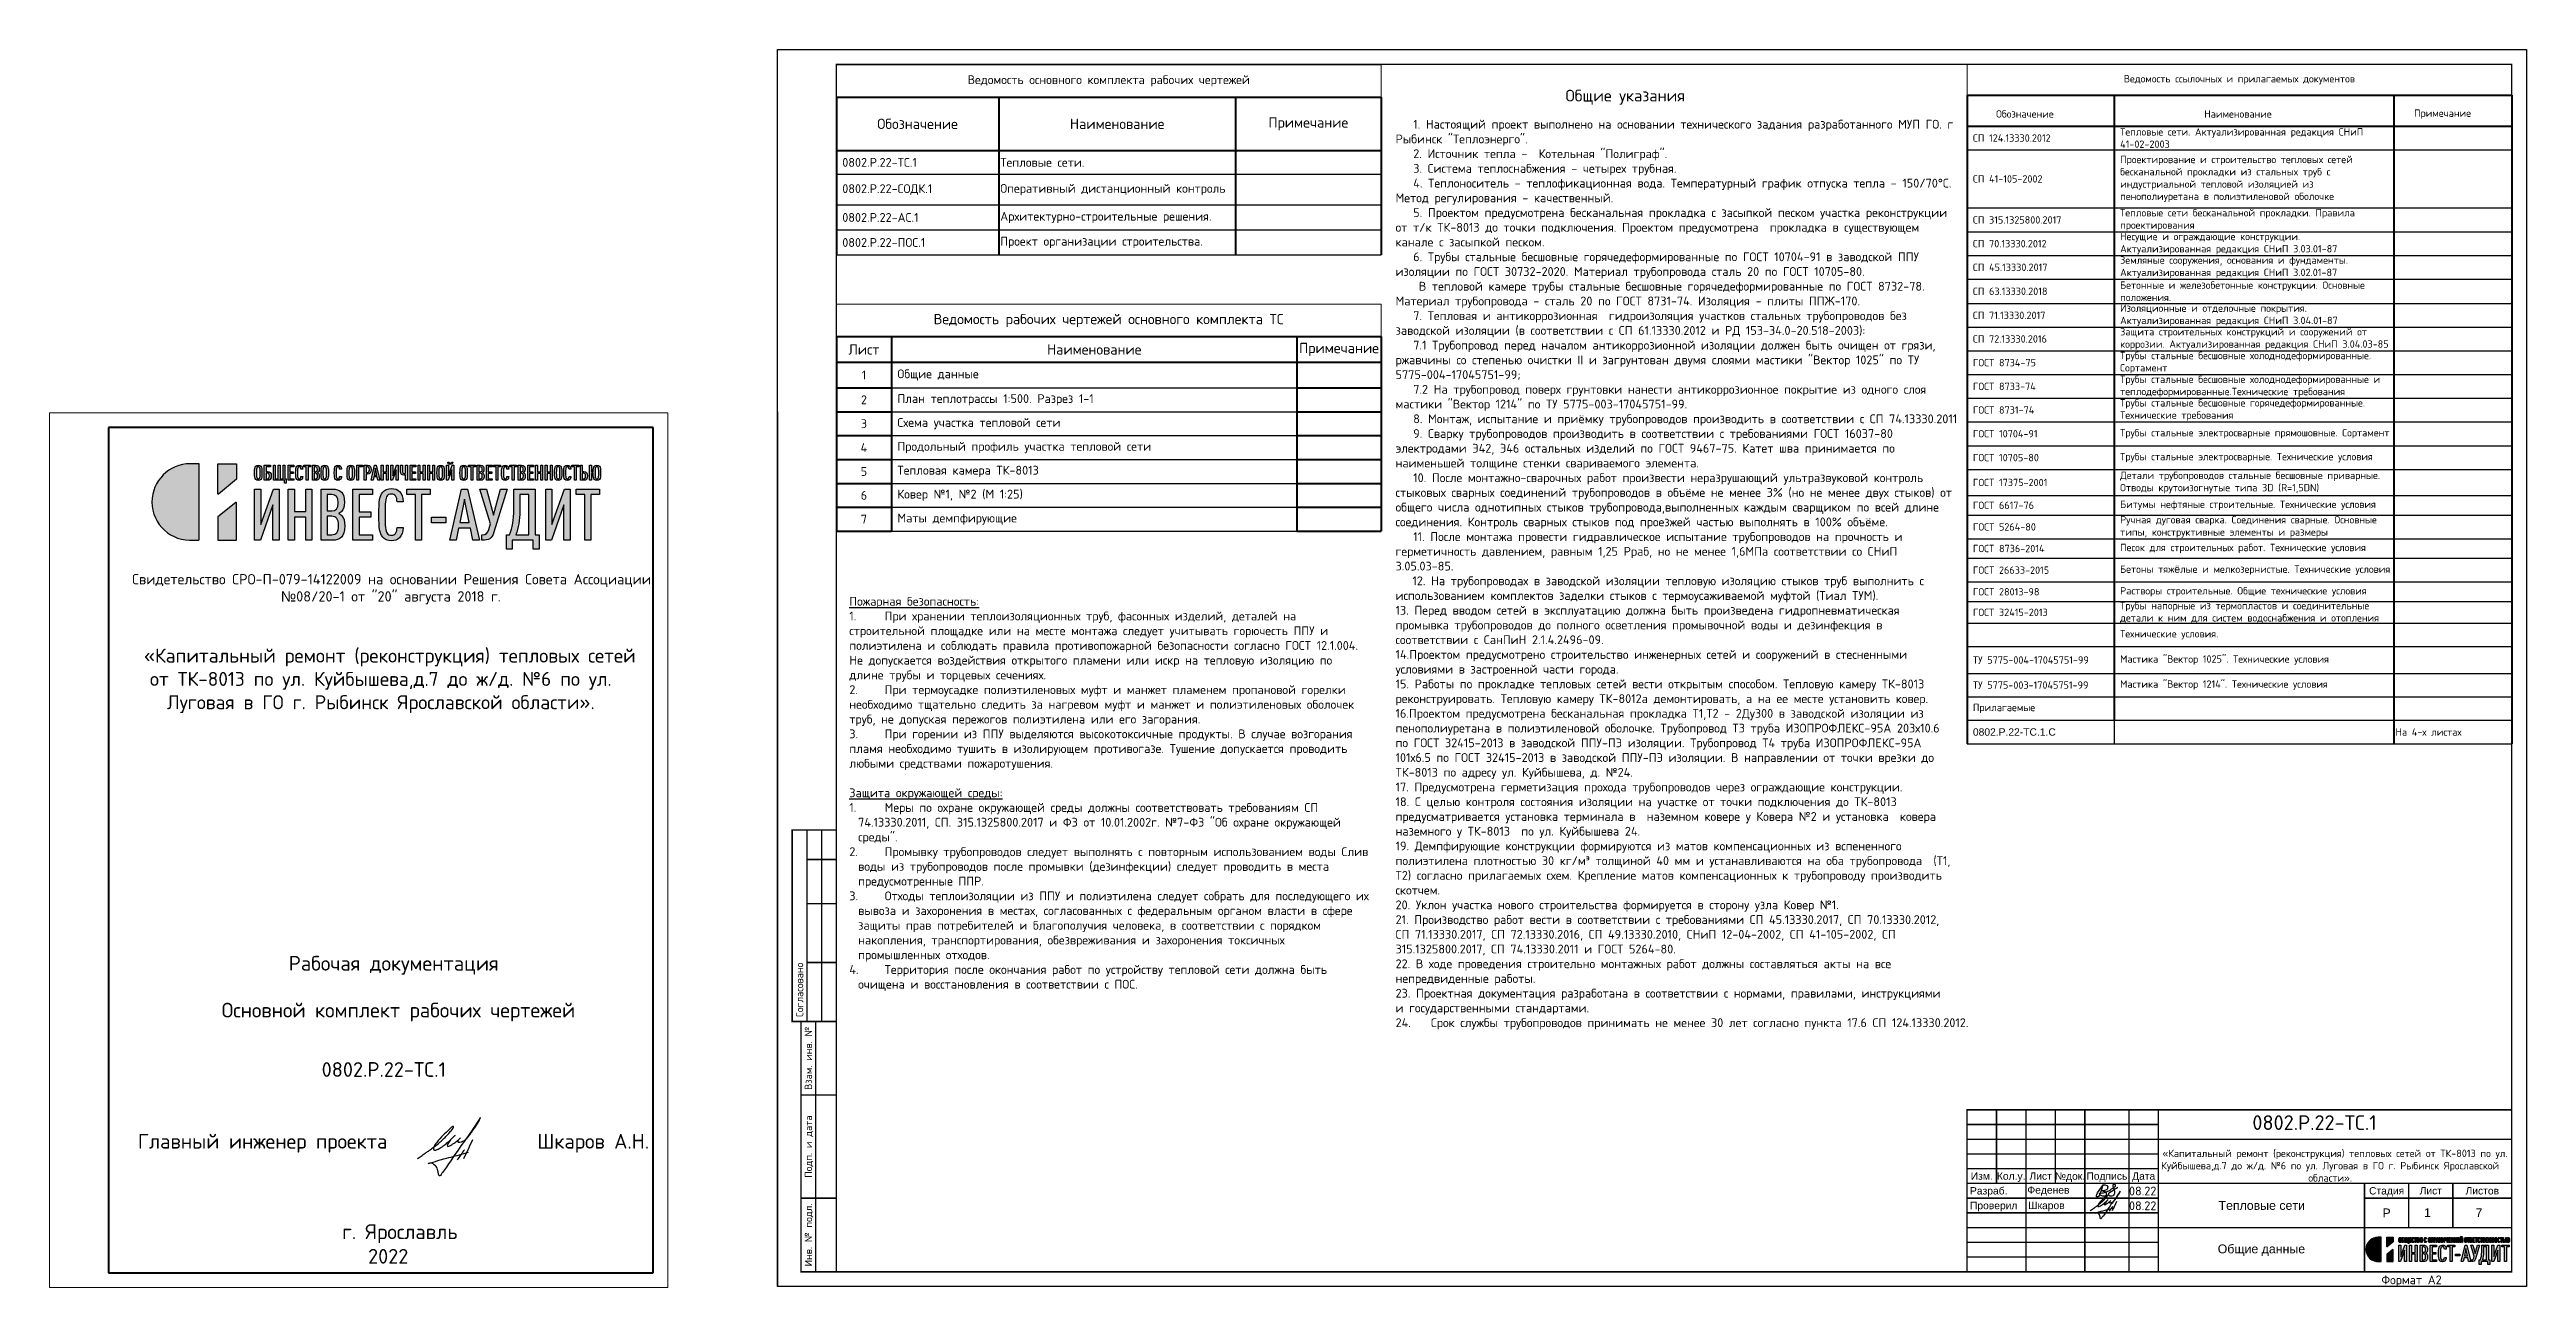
# Model space of a CAD drawing. Header units: millimetres. Extents: x 1642 to 8235, y 1174 to 5441.
# Drawn here: x 1990 to 2832, y 1179 to 1599 of the extents above; entities that cross this region are included whole.
import ezdxf
from ezdxf.enums import TextEntityAlignment as Align

# ---------------------------------------------------------------- set-up
doc = ezdxf.new("R2010")
doc.units = ezdxf.units.MM
doc.layers.add('layer 1', color=7, linetype='Continuous')
doc.layers.add('рамка', color=7, linetype='Continuous')
for name, color, linetype, lineweight in [('Заголовки', 250, 'Continuous', 35), ('Основной', 1, 'Continuous', 60), ('Размер 3.5', 250, 'Continuous', 35), ('Размерный', 4, 'Continuous', 30), ('Размеры на чертеже', 250, 'Continuous', 25), ('Таблица', 3, 'Continuous', 30)]:
    doc.layers.add(name, color=color, linetype=linetype, lineweight=lineweight)
doc.styles.add('-ISOCPEUR-', font='isocpeur.TTF')
doc.styles.add('GOST', font='gost.shx', dxfattribs={"oblique": 15})
doc.styles.get("Standard").update_dxf_attribs({"font": 'arial.ttf'})

msp = doc.modelspace()

# ---------------------------------------------------------------- texts
at = {"insert": (2738.506, 1237.502), "char_height": 5, "width": 38.55785, "attachment_point": 1, "style": '-ISOCPEUR-'}
msp.add_mtext('0802.Р.22-ТС.1', dxfattribs=at)
at = {"layer": 'Заголовки', "color": 7, "lineweight": 50, "style": '-ISOCPEUR-'}
msp.add_text('Общие указания', height=4, dxfattribs=at).set_placement((2505.235, 1581.717))
at = {"layer": 'Размер 3.5', "lineweight": 25, "insert": (2261.992, 1413.506), "char_height": 3, "width": 176.17786, "attachment_point": 1, "style": '-ISOCPEUR-'}
msp.add_mtext('\\pi-3,l3;{\\LПожарная безопасность:} \\P\\pi0,l0;1.^IПри хранении теплоизоляционных труб, фасонных изделий, деталей на строительной площадке или на месте монтажа следует учитывать горючесть ППУ и полиэтилена и соблюдать правила противопожарной безопасности согласно ГОСТ 12.1.004. Не допускается воздействия открытого пламени или искр на тепловую изоляцию по длине трубы и торцевых сечениях.\\P2.^IПри термоусадке полиэтиленовых муфт и манжет пламенем пропановой горелки необходимо тщательно следить за нагревом муфт и манжет и полиэтиленовых оболочек труб, не допуская пережогов полиэтилена или его загорания.\\P3.^IПри горении из ППУ выделяются высокотоксичные продукты. В случае возгорания пламя необходимо тушить в изолирующем противогазе. Тушение допускается проводить любыми средствами пожаротушения.\\P\\pi-3,l3;\\P{\\LЗащита окружающей среды:\\P\\pi0,l0;}1.^IМеры по охране окружающей среды должны соответствовать требованиям СП 74.13330.2011, СП. 315.1325800.2017 и ФЗ от 10.01.2002г. №7-ФЗ "Об охране окружающей среды".\\P2.^IПромывку трубопроводов следует выполнять с повторным использованием воды Слив воды из трубопроводов после промывки (дезинфекции) следует проводить в места предусмотренные ППР. \\P3.^IОтходы теплоизоляции из ППУ и полиэтилена следует собрать для последующего их вывоза и захоронения в местах, согласованных с федеральным органом власти в сфере защиты прав потребителей и благополучия человека, в соответствии с порядком накопления, транспортирования, обезвреживания и захоронения токсичных промышленных отходов.  \\P4.^IТерритория после окончания работ по устройству тепловой сети должна быть очищена и восстановления в соответствии с ПОС.  ', dxfattribs=at)
at = {"layer": 'Размерный', "color": 0, "style": '-ISOCPEUR-'}
for p in [(2696.604, 1210.27), (2696.604, 1205.27)]:
    msp.add_text('08.22', height=3, dxfattribs=at).set_placement(p)
at = {"layer": 'Размерный', "color": 7, "lineweight": 30, "ltscale": 0.5, "insert": (2447.512, 1575.493), "char_height": 3, "width": 188.90644, "attachment_point": 1, "style": '-ISOCPEUR-'}
msp.add_mtext('\\pi6;1. Настоящий проект {\\A1;выполнено на основании технического задания разработанного МУП ГО. г Рыбинск "Теплоэнерго".\\P}2. Источник тепла -  Котельная "Полиграф".\\P3. Система теплоснабжения - четырех трубная.\\P4. Теплоноситель - теплофикационная вода. Температурный график отпуска тепла - 150/70°С. Метод регулирования - качественный. \\P5. Проектом предусмотрена бесканальная прокладка с засыпкой песком участка реконструкции от т/к ТК-8013 до точки подключения. Проектом предусмотрена  прокладка в существующем канале с засыпкой песком.\\P6. Трубы стальные бесшовные горячедеформированные по ГОСТ 10704-91 в заводской ППУ изоляции по ГОСТ 30732-2020. Материал трубопровода сталь 20 по ГОСТ 10705-80.\\P В тепловой камере трубы стальные бесшовные горячедеформированные по ГОСТ 8732-78. Материал трубопровода - сталь 20 по ГОСТ 8731-74. Изоляция - плиты ППЖ-170.\\P7. Тепловая и антикоррозионная  гидроизоляция участков стальных трубопроводов без заводской изоляции (в соответствии с СП 61.13330.2012 и РД 153-34.0-20.518-2003):\\P7.1 Трубопровод перед началом антикоррозионной изоляции должен быть очищен от грязи, ржавчины со степенью очистки II и загрунтован двумя слоями мастики "Вектор 1025" по ТУ 5775-004-17045751-99;\\P7.2 На трубопровод поверх грунтовки нанести антикоррозионное покрытие из одного слоя мастики "Вектор 1214" по ТУ 5775-003-17045751-99.\\P8. Монтаж, испытание и приёмку трубопроводов производить в соответствии с СП 74.13330.2011 \\P9. Сварку трубопроводов производить в соответствии с требованиями ГОСТ 16037-80 электродами Э42, Э46 остальных изделий по ГОСТ 9467-75. Катет шва принимается по наименьшей толщине стенки свариваемого элемента.\\P10. После монтажно-сварочных работ произвести неразрушающий ультразвуковой контроль стыковых сварных соединений трубопроводов в объёме не менее 3% (но не менее двух стыков) от общего числа однотипных стыков трубопровода,выполненных каждым сварщиком по всей длине соединения. Контроль сварных стыков под проезжей частью выполнять в 100% объёме.\\P11. После монтажа провести гидравлическое испытание трубопроводов на прочность и герметичность давлением, равным 1,25 Рраб, но не менее 1,6МПа соответствии со СНиП 3.05.03-85.\\P\\pi0;   12. На трубопроводах в заводской изоляции тепловую изоляцию стыков труб выполнить с использованием комплектов заделки стыков с термоусаживаемой муфтой (Тиал ТУМ).{\\C256;\\P\\pi6;}13.{\\C2; }Перед вводом сетей в эксплуатацию должна быть произведена гидропневматическая промывка трубопроводов до полного осветления промывочной воды и дезинфекция в соответствии с СанПиН 2.1.4.2496-09.\\P14.Проектом предусмотрено строительство инженерных сетей и сооружений в стесненными условиями в застроенной части города. \\P15. Работы по прокладке тепловых сетей вести открытым способом. Тепловую камеру ТК-8013 реконструировать. Тепловую камеру ТК-8012а демонтировать, а на ее месте установить ковер.\\P16.Проектом предусмотрена бесканальная прокладка Т1,Т2 - 2Ду300 в заводской изоляции из пенополиуретана в полиэтиленовой оболочке. Трубопровод Т3 труба ИЗОПРОФЛЕКС-95А 203х10.6 по ГОСТ 32415-2013 в заводской ППУ-ПЭ изоляции. Трубопровод Т4 труба ИЗОПРОФЛЕКС-95А 101х6.5 по ГОСТ 32415-2013 в заводской ППУ-ПЭ изоляции. В направлении от точки врезки до ТК-8013 по адресу ул. Куйбышева, д. №24.\\P17. Предусмотрена герметизация прохода трубопроводов через ограждающие конструкции. \\P18. С целью контроля состояния изоляции на участке от точки подключения до ТК-8013    предусматривается установка терминала в  наземном ковере у Ковера №2 и установка  ковера наземного у ТК-8013  по ул. Куйбышева 24.\\P19. Демпфирующие конструкции формируются из матов компенсационных из вспененного полиэтилена плотностью 30 кг/м³ толщиной 40 мм и устанавливаются на оба трубопровода  (Т1, Т2) согласно прилагаемых схем. Крепление матов компенсационных к трубопроводу производить скотчем.\\P20. Уклон участка нового строительства формируется в сторону узла Ковер №1.\\P21. Производство работ вести в соответствии с требованиями СП 45.13330.2017, СП 70.13330.2012, СП 71.13330.2017, СП 72.13330.2016, СП 49.13330.2010, СНиП 12-04-2002, СП 41-105-2002, СП 315.1325800.2017, СП 74.13330.2011 и ГОСТ 5264-80.\\P22. В ходе проведения строительно монтажных работ должны составляться акты на все непредвиденные работы.\\P23. Проектная документация разработана в соответствии с нормами, правилами, инструкциями и государственными стандартами.\\P24.^IСрок службы трубопроводов принимать не менее 30 лет согласно пункта 17.6 СП 124.13330.2012.', dxfattribs=at)
at = {"layer": 'Размерный', "color": 7, "lineweight": 30, "insert": (2010.37, 1421.26), "char_height": 3.5, "attachment_point": 1, "style": '-ISOCPEUR-'}
msp.add_mtext_dynamic_manual_height_columns('\\pi4.5332,l3.5,t8.0332;Свидетельство СРО-П-079-14122009 на основании Решения Совета Ассоциации \\P\\pi55.027,t58.527;{\\fArial|b0|i0|c204|p34;№}08/20-1 от "20" августа 2018 г.', width=185, gutter_width=12.5, heights=[11.068], dxfattribs=at)
at = {"layer": 'Размерный', "color": 7, "lineweight": 30, "style": '-ISOCPEUR-'}
for s, insert, char_height, width, attachment_point in [('\\pi6.10936;«Капитальный ремонт (реконструкция) тепловых сетей от ТК-8013 по ул. Куйбышева,д.7 до ж/д. №6 по ул. Луговая в ГО г. Рыбинск Ярославской области».', (2102.87, 1395.947), 4.75, 177.03178, 2), ('\\pi51.22308,l10;Рабочая документация', (2010.37, 1291.598), 5, 185, 1), ('\\pi28.47308,l10;Основной комплект рабочих чертежей', (2010.37, 1275.696), 5, 185, 1), ('0802.Р.22-ТС.1', (2082.792, 1255.531), 5, 185, 1), ('\\pl10;Главный инженер проекта                Шкаров А.Н.', (2010.37, 1231.168), 5, 275.50359, 1), ('\\pi79.121;г. Ярославль \\P\\pi87.92;2022', (2010.634, 1200.445), 5, 185, 1)]:
    msp.add_mtext(s, dxfattribs=dict(at, insert=insert, char_height=char_height, width=width, attachment_point=attachment_point))

# ---------------------------------------------------------------- blocks, each defined once
blk = doc.blocks.new('Лого')
h = blk.add_hatch(color=151)
h.set_gradient(color1=(158, 191, 227), color2=(46, 54, 92), tint=1, name='HEMISPHERICAL')
edge = h.paths.add_edge_path()
edge.add_spline(control_points=[(0.349, 0.494), (-0.191, 0.447), (-0.657, 0.871), (-0.657, 1.415), (-0.657, 1.415), (-0.657, 1.925), (-0.243, 2.339), (0.267, 2.339), (0.267, 2.339), (0.267, 2.339), (0.471, 2.339), (0.471, 2.339), (0.471, 2.339), (0.479, 2.339), (0.485, 2.333), (0.485, 2.325), (0.485, 2.325), (0.485, 2.325), (0.485, 0.508), (0.485, 0.508), (0.485, 0.508), (0.485, 0.5), (0.479, 0.494), (0.471, 0.494), (0.471, 0.494), (0.471, 0.494), (0.35, 0.494), (0.35, 0.494), (0.35, 0.494), (0.35, 0.494), (0.349, 0.494), (0.349, 0.494)], knot_values=[0, 0, 0, 0, 0.111111, 0.111111, 0.111111, 0.111121, 0.222222, 0.222222, 0.222222, 0.222232, 0.333333, 0.333333, 0.333333, 0.333344, 0.444444, 0.444444, 0.444444, 0.444455, 0.555556, 0.555556, 0.555556, 0.555566, 0.666667, 0.666667, 0.666667, 0.666677, 0.777778, 0.777778, 0.777778, 0.777788, 1, 1, 1, 1], degree=3, periodic=0)
edge = h.paths.add_edge_path()
edge.add_spline(control_points=[(0.955, 1.604), (0.955, 1.604), (1.385, 1.966), (1.385, 1.966), (1.385, 1.966), (1.388, 1.969), (1.39, 1.972), (1.39, 1.976), (1.39, 1.976), (1.39, 1.976), (1.39, 2.325), (1.39, 2.325), (1.39, 2.325), (1.39, 2.333), (1.384, 2.339), (1.377, 2.339), (1.377, 2.339), (1.377, 2.339), (0.947, 2.339), (0.947, 2.339), (0.947, 2.339), (0.939, 2.339), (0.933, 2.333), (0.933, 2.325), (0.933, 2.325), (0.933, 2.325), (0.933, 1.614), (0.933, 1.614), (0.933, 1.614), (0.933, 1.609), (0.936, 1.604), (0.941, 1.602), (0.941, 1.602), (0.946, 1.6), (0.951, 1.601), (0.955, 1.604)], knot_values=[0, 0, 0, 0, 0.1, 0.1, 0.1, 0.10001, 0.2, 0.2, 0.2, 0.20001, 0.3, 0.3, 0.3, 0.30001, 0.4, 0.4, 0.4, 0.40001, 0.5, 0.5, 0.5, 0.50001, 0.6, 0.6, 0.6, 0.60001, 0.7, 0.7, 0.7, 0.70001, 0.8, 0.8, 0.8, 0.80001, 1, 1, 1, 1], degree=3, periodic=0)
edge = h.paths.add_edge_path()
edge.add_spline(control_points=[(0.938, 1.059), (0.938, 1.059), (1.369, 1.401), (1.369, 1.401), (1.369, 1.401), (1.373, 1.404), (1.378, 1.405), (1.383, 1.402), (1.383, 1.402), (1.387, 1.4), (1.39, 1.396), (1.39, 1.39), (1.39, 1.39), (1.39, 1.39), (1.39, 0.508), (1.39, 0.508), (1.39, 0.508), (1.39, 0.5), (1.384, 0.494), (1.377, 0.494), (1.377, 0.494), (1.377, 0.494), (0.947, 0.494), (0.947, 0.494), (0.947, 0.494), (0.939, 0.494), (0.933, 0.5), (0.933, 0.508), (0.933, 0.508), (0.933, 0.508), (0.933, 1.049), (0.933, 1.049), (0.933, 1.049), (0.933, 1.053), (0.935, 1.057), (0.938, 1.059)], knot_values=[0, 0, 0, 0, 0.1, 0.1, 0.1, 0.10001, 0.2, 0.2, 0.2, 0.20001, 0.3, 0.3, 0.3, 0.30001, 0.4, 0.4, 0.4, 0.40001, 0.5, 0.5, 0.5, 0.50001, 0.6, 0.6, 0.6, 0.60001, 0.7, 0.7, 0.7, 0.70001, 0.8, 0.8, 0.8, 0.80001, 1, 1, 1, 1], degree=3, periodic=0)
at = {"true_color": 0x2e365c}
h = blk.add_hatch(color=159, dxfattribs=at)
h.dxf.hatch_style = 1
edge = h.paths.add_edge_path()
edge.add_spline(control_points=[(10.169, 1.594), (10.169, 1.594), (10.169, 1.727), (10.169, 1.727), (10.169, 1.727), (10.169, 1.727), (9.605, 1.727), (9.605, 1.727), (9.605, 1.727), (9.605, 1.727), (9.605, 1.594), (9.605, 1.594), (9.605, 1.594), (9.605, 1.594), (9.813, 1.594), (9.813, 1.594), (9.813, 1.594), (9.813, 1.594), (9.813, 0.491), (9.813, 0.491), (9.813, 0.491), (9.813, 0.491), (9.962, 0.491), (9.962, 0.491), (9.962, 0.491), (9.962, 0.491), (9.962, 1.594), (9.962, 1.594), (9.962, 1.594), (9.962, 1.594), (10.169, 1.594), (10.169, 1.594)], knot_values=[0, 0, 0, 0, 0.111111, 0.111111, 0.111111, 0.111121, 0.222222, 0.222222, 0.222222, 0.222232, 0.333333, 0.333333, 0.333333, 0.333344, 0.444444, 0.444444, 0.444444, 0.444455, 0.555556, 0.555556, 0.555556, 0.555566, 0.666667, 0.666667, 0.666667, 0.666677, 0.777778, 0.777778, 0.777778, 0.777788, 1, 1, 1, 1], degree=3, periodic=0)
edge = h.paths.add_edge_path()
edge.add_spline(control_points=[(9.457, 0.491), (9.457, 0.491), (9.457, 1.727), (9.457, 1.727), (9.457, 1.727), (9.457, 1.727), (9.32, 1.727), (9.32, 1.727), (9.32, 1.727), (9.32, 1.727), (9.017, 0.868), (9.017, 0.868), (9.017, 0.868), (9.017, 0.868), (9.017, 1.727), (9.017, 1.727), (9.017, 1.727), (9.017, 1.727), (8.867, 1.727), (8.867, 1.727), (8.867, 1.727), (8.867, 1.727), (8.867, 0.491), (8.867, 0.491), (8.867, 0.491), (8.867, 0.491), (9.006, 0.491), (9.006, 0.491), (9.006, 0.491), (9.006, 0.491), (9.308, 1.349), (9.308, 1.349), (9.308, 1.349), (9.308, 1.349), (9.308, 0.491), (9.308, 0.491), (9.308, 0.491), (9.308, 0.491), (9.457, 0.491), (9.457, 0.491)], knot_values=[0, 0, 0, 0, 0.090909, 0.090909, 0.090909, 0.090919, 0.181818, 0.181818, 0.181818, 0.181828, 0.272727, 0.272727, 0.272727, 0.272738, 0.363636, 0.363636, 0.363636, 0.363647, 0.454545, 0.454545, 0.454545, 0.454556, 0.545455, 0.545455, 0.545455, 0.545465, 0.636364, 0.636364, 0.636364, 0.636374, 0.727273, 0.727273, 0.727273, 0.727283, 0.818182, 0.818182, 0.818182, 0.818192, 1, 1, 1, 1], degree=3, periodic=0)
edge = h.paths.add_edge_path(flags=16)
edge.add_spline(control_points=[(8.463, 0.625), (8.463, 0.625), (8.147, 0.625), (8.147, 0.625), (8.147, 0.625), (8.208, 0.788), (8.239, 0.974), (8.239, 1.198), (8.239, 1.198), (8.239, 1.198), (8.239, 1.594), (8.239, 1.594), (8.239, 1.594), (8.239, 1.594), (8.463, 1.594), (8.463, 1.594), (8.463, 1.594), (8.463, 1.594), (8.463, 0.625), (8.463, 0.625)], knot_values=[0, 0, 0, 0, 0.166667, 0.166667, 0.166667, 0.166677, 0.333333, 0.333333, 0.333333, 0.333344, 0.5, 0.5, 0.5, 0.50001, 0.666667, 0.666667, 0.666667, 0.666677, 1, 1, 1, 1], degree=3, periodic=0)
edge = h.paths.add_edge_path()
edge.add_spline(control_points=[(8.709, 0.271), (8.709, 0.271), (8.709, 0.625), (8.709, 0.625), (8.709, 0.625), (8.709, 0.625), (8.612, 0.625), (8.612, 0.625), (8.612, 0.625), (8.612, 0.625), (8.612, 1.727), (8.612, 1.727), (8.612, 1.727), (8.612, 1.727), (8.095, 1.727), (8.095, 1.727), (8.095, 1.727), (8.095, 1.727), (8.095, 1.231), (8.095, 1.231), (8.095, 1.231), (8.095, 0.988), (8.057, 0.792), (7.994, 0.625), (7.994, 0.625), (7.994, 0.625), (7.916, 0.625), (7.916, 0.625), (7.916, 0.625), (7.916, 0.625), (7.916, 0.271), (7.916, 0.271), (7.916, 0.271), (7.916, 0.271), (8.058, 0.271), (8.058, 0.271), (8.058, 0.271), (8.058, 0.271), (8.058, 0.491), (8.058, 0.491), (8.058, 0.491), (8.058, 0.491), (8.567, 0.491), (8.567, 0.491), (8.567, 0.491), (8.567, 0.491), (8.567, 0.271), (8.567, 0.271), (8.567, 0.271), (8.567, 0.271), (8.709, 0.271), (8.709, 0.271)], knot_values=[0, 0, 0, 0, 0.071429, 0.071429, 0.071429, 0.071439, 0.142857, 0.142857, 0.142857, 0.142867, 0.214286, 0.214286, 0.214286, 0.214296, 0.285714, 0.285714, 0.285714, 0.285725, 0.357143, 0.357143, 0.357143, 0.357153, 0.428571, 0.428571, 0.428571, 0.428582, 0.5, 0.5, 0.5, 0.50001, 0.571429, 0.571429, 0.571429, 0.571439, 0.642857, 0.642857, 0.642857, 0.642867, 0.714286, 0.714286, 0.714286, 0.714296, 0.785714, 0.785714, 0.785714, 0.785725, 0.857143, 0.857143, 0.857143, 0.857153, 1, 1, 1, 1], degree=3, periodic=0)
edge = h.paths.add_edge_path()
edge.add_spline(control_points=[(7.937, 1.727), (7.937, 1.727), (7.774, 1.727), (7.774, 1.727), (7.774, 1.727), (7.774, 1.727), (7.605, 1.097), (7.605, 1.097), (7.605, 1.097), (7.605, 1.097), (7.434, 1.727), (7.434, 1.727), (7.434, 1.727), (7.434, 1.727), (7.271, 1.727), (7.271, 1.727), (7.271, 1.727), (7.271, 1.727), (7.534, 0.891), (7.534, 0.891), (7.534, 0.891), (7.534, 0.891), (7.494, 0.754), (7.494, 0.754), (7.494, 0.754), (7.465, 0.651), (7.427, 0.625), (7.326, 0.625), (7.326, 0.625), (7.326, 0.625), (7.326, 0.491), (7.326, 0.491), (7.326, 0.491), (7.496, 0.491), (7.566, 0.524), (7.616, 0.688), (7.616, 0.688), (7.616, 0.688), (7.937, 1.727), (7.937, 1.727)], knot_values=[0, 0, 0, 0, 0.090909, 0.090909, 0.090909, 0.090919, 0.181818, 0.181818, 0.181818, 0.181828, 0.272727, 0.272727, 0.272727, 0.272738, 0.363636, 0.363636, 0.363636, 0.363647, 0.454545, 0.454545, 0.454545, 0.454556, 0.545455, 0.545455, 0.545455, 0.545465, 0.636364, 0.636364, 0.636364, 0.636374, 0.727273, 0.727273, 0.727273, 0.727283, 0.818182, 0.818182, 0.818182, 0.818192, 1, 1, 1, 1], degree=3, periodic=0)
edge = h.paths.add_edge_path(flags=16)
edge.add_spline(control_points=[(7.019, 0.917), (7.019, 0.917), (6.788, 0.917), (6.788, 0.917), (6.788, 0.917), (6.788, 0.917), (6.904, 1.486), (6.904, 1.486), (6.904, 1.486), (6.904, 1.486), (7.019, 0.917), (7.019, 0.917)], knot_values=[0, 0, 0, 0, 0.25, 0.25, 0.25, 0.25001, 0.5, 0.5, 0.5, 0.50001, 1, 1, 1, 1], degree=3, periodic=0)
edge = h.paths.add_edge_path()
edge.add_spline(control_points=[(7.264, 0.491), (7.264, 0.491), (6.977, 1.727), (6.977, 1.727), (6.977, 1.727), (6.977, 1.727), (6.833, 1.727), (6.833, 1.727), (6.833, 1.727), (6.833, 1.727), (6.545, 0.491), (6.545, 0.491), (6.545, 0.491), (6.545, 0.491), (6.701, 0.491), (6.701, 0.491), (6.701, 0.491), (6.701, 0.491), (6.76, 0.783), (6.76, 0.783), (6.76, 0.783), (6.76, 0.783), (7.047, 0.783), (7.047, 0.783), (7.047, 0.783), (7.047, 0.783), (7.106, 0.491), (7.106, 0.491), (7.106, 0.491), (7.106, 0.491), (7.264, 0.491), (7.264, 0.491)], knot_values=[0, 0, 0, 0, 0.111111, 0.111111, 0.111111, 0.111121, 0.222222, 0.222222, 0.222222, 0.222232, 0.333333, 0.333333, 0.333333, 0.333344, 0.444444, 0.444444, 0.444444, 0.444455, 0.555556, 0.555556, 0.555556, 0.555566, 0.666667, 0.666667, 0.666667, 0.666677, 0.777778, 0.777778, 0.777778, 0.777788, 1, 1, 1, 1], degree=3, periodic=0)
edge = h.paths.add_edge_path()
edge.add_spline(control_points=[(6.448, 0.915), (6.448, 0.915), (6.448, 1.049), (6.448, 1.049), (6.448, 1.049), (6.448, 1.049), (6.108, 1.049), (6.108, 1.049), (6.108, 1.049), (6.108, 1.049), (6.108, 0.915), (6.108, 0.915), (6.108, 0.915), (6.108, 0.915), (6.448, 0.915), (6.448, 0.915)], knot_values=[0, 0, 0, 0, 0.2, 0.2, 0.2, 0.20001, 0.4, 0.4, 0.4, 0.40001, 0.6, 0.6, 0.6, 0.60001, 1, 1, 1, 1], degree=3, periodic=0)
edge = h.paths.add_edge_path()
edge.add_spline(control_points=[(6.069, 1.594), (6.069, 1.594), (6.069, 1.727), (6.069, 1.727), (6.069, 1.727), (6.069, 1.727), (5.505, 1.727), (5.505, 1.727), (5.505, 1.727), (5.505, 1.727), (5.505, 1.594), (5.505, 1.594), (5.505, 1.594), (5.505, 1.594), (5.714, 1.594), (5.714, 1.594), (5.714, 1.594), (5.714, 1.594), (5.714, 0.491), (5.714, 0.491), (5.714, 0.491), (5.714, 0.491), (5.863, 0.491), (5.863, 0.491), (5.863, 0.491), (5.863, 0.491), (5.863, 1.594), (5.863, 1.594), (5.863, 1.594), (5.863, 1.594), (6.069, 1.594), (6.069, 1.594)], knot_values=[0, 0, 0, 0, 0.111111, 0.111111, 0.111111, 0.111121, 0.222222, 0.222222, 0.222222, 0.222232, 0.333333, 0.333333, 0.333333, 0.333344, 0.444444, 0.444444, 0.444444, 0.444455, 0.555556, 0.555556, 0.555556, 0.555566, 0.666667, 0.666667, 0.666667, 0.666677, 0.777778, 0.777778, 0.777778, 0.777788, 1, 1, 1, 1], degree=3, periodic=0)
edge = h.paths.add_edge_path()
edge.add_spline(control_points=[(5.42, 0.797), (5.42, 0.797), (5.273, 0.797), (5.273, 0.797), (5.273, 0.797), (5.271, 0.745), (5.261, 0.691), (5.233, 0.655), (5.233, 0.655), (5.214, 0.63), (5.183, 0.611), (5.136, 0.611), (5.136, 0.611), (5.087, 0.611), (5.054, 0.63), (5.033, 0.658), (5.033, 0.658), (4.99, 0.717), (4.983, 0.816), (4.983, 1.109), (4.983, 1.109), (4.983, 1.403), (4.99, 1.502), (5.033, 1.561), (5.033, 1.561), (5.054, 1.588), (5.087, 1.607), (5.136, 1.607), (5.136, 1.607), (5.183, 1.607), (5.214, 1.588), (5.233, 1.564), (5.233, 1.564), (5.262, 1.528), (5.271, 1.476), (5.273, 1.423), (5.273, 1.423), (5.273, 1.423), (5.42, 1.423), (5.42, 1.423), (5.42, 1.423), (5.419, 1.524), (5.389, 1.613), (5.332, 1.668), (5.332, 1.668), (5.283, 1.715), (5.223, 1.741), (5.136, 1.741), (5.136, 1.741), (5.039, 1.741), (4.971, 1.705), (4.924, 1.651), (4.924, 1.651), (4.842, 1.557), (4.834, 1.451), (4.834, 1.109), (4.834, 1.109), (4.834, 0.767), (4.842, 0.662), (4.924, 0.568), (4.924, 0.568), (4.971, 0.514), (5.039, 0.478), (5.136, 0.478), (5.136, 0.478), (5.217, 0.478), (5.278, 0.502), (5.327, 0.545), (5.327, 0.545), (5.387, 0.601), (5.419, 0.693), (5.42, 0.797)], knot_values=[0, 0, 0, 0, 0.052632, 0.052632, 0.052632, 0.052642, 0.105263, 0.105263, 0.105263, 0.105273, 0.157895, 0.157895, 0.157895, 0.157905, 0.210526, 0.210526, 0.210526, 0.210537, 0.263158, 0.263158, 0.263158, 0.263168, 0.315789, 0.315789, 0.315789, 0.3158, 0.368421, 0.368421, 0.368421, 0.368431, 0.421053, 0.421053, 0.421053, 0.421063, 0.473684, 0.473684, 0.473684, 0.473694, 0.526316, 0.526316, 0.526316, 0.526326, 0.578947, 0.578947, 0.578947, 0.578958, 0.631579, 0.631579, 0.631579, 0.631589, 0.684211, 0.684211, 0.684211, 0.684221, 0.736842, 0.736842, 0.736842, 0.736852, 0.789474, 0.789474, 0.789474, 0.789484, 0.842105, 0.842105, 0.842105, 0.842116, 0.894737, 0.894737, 0.894737, 0.894747, 1, 1, 1, 1], degree=3, periodic=0)
edge = h.paths.add_edge_path()
edge.add_spline(control_points=[(4.681, 0.491), (4.681, 0.491), (4.681, 0.625), (4.681, 0.625), (4.681, 0.625), (4.681, 0.625), (4.353, 0.625), (4.353, 0.625), (4.353, 0.625), (4.353, 0.625), (4.353, 1.045), (4.353, 1.045), (4.353, 1.045), (4.353, 1.045), (4.636, 1.045), (4.636, 1.045), (4.636, 1.045), (4.636, 1.045), (4.636, 1.179), (4.636, 1.179), (4.636, 1.179), (4.636, 1.179), (4.353, 1.179), (4.353, 1.179), (4.353, 1.179), (4.353, 1.179), (4.353, 1.594), (4.353, 1.594), (4.353, 1.594), (4.353, 1.594), (4.681, 1.594), (4.681, 1.594), (4.681, 1.594), (4.681, 1.594), (4.681, 1.727), (4.681, 1.727), (4.681, 1.727), (4.681, 1.727), (4.204, 1.727), (4.204, 1.727), (4.204, 1.727), (4.204, 1.727), (4.204, 0.491), (4.204, 0.491), (4.204, 0.491), (4.204, 0.491), (4.681, 0.491), (4.681, 0.491)], knot_values=[0, 0, 0, 0, 0.076923, 0.076923, 0.076923, 0.076933, 0.153846, 0.153846, 0.153846, 0.153856, 0.230769, 0.230769, 0.230769, 0.230779, 0.307692, 0.307692, 0.307692, 0.307703, 0.384615, 0.384615, 0.384615, 0.384626, 0.461538, 0.461538, 0.461538, 0.461549, 0.538462, 0.538462, 0.538462, 0.538472, 0.615385, 0.615385, 0.615385, 0.615395, 0.692308, 0.692308, 0.692308, 0.692318, 0.769231, 0.769231, 0.769231, 0.769241, 0.846154, 0.846154, 0.846154, 0.846164, 1, 1, 1, 1], degree=3, periodic=0)
edge = h.paths.add_edge_path(flags=16)
edge.add_spline(control_points=[(3.848, 1.396), (3.848, 1.255), (3.798, 1.198), (3.692, 1.198), (3.692, 1.198), (3.692, 1.198), (3.582, 1.198), (3.582, 1.198), (3.582, 1.198), (3.582, 1.198), (3.582, 1.594), (3.582, 1.594), (3.582, 1.594), (3.582, 1.594), (3.692, 1.594), (3.692, 1.594), (3.692, 1.594), (3.799, 1.594), (3.848, 1.545), (3.848, 1.396)], knot_values=[0, 0, 0, 0, 0.166667, 0.166667, 0.166667, 0.166677, 0.333333, 0.333333, 0.333333, 0.333344, 0.5, 0.5, 0.5, 0.50001, 0.666667, 0.666667, 0.666667, 0.666677, 1, 1, 1, 1], degree=3, periodic=0)
edge = h.paths.add_edge_path(flags=16)
edge.add_spline(control_points=[(3.857, 0.847), (3.857, 0.677), (3.803, 0.625), (3.69, 0.625), (3.69, 0.625), (3.69, 0.625), (3.582, 0.625), (3.582, 0.625), (3.582, 0.625), (3.582, 0.625), (3.582, 1.069), (3.582, 1.069), (3.582, 1.069), (3.582, 1.069), (3.69, 1.069), (3.69, 1.069), (3.69, 1.069), (3.801, 1.069), (3.857, 1.007), (3.857, 0.847)], knot_values=[0, 0, 0, 0, 0.166667, 0.166667, 0.166667, 0.166677, 0.333333, 0.333333, 0.333333, 0.333344, 0.5, 0.5, 0.5, 0.50001, 0.666667, 0.666667, 0.666667, 0.666677, 1, 1, 1, 1], degree=3, periodic=0)
edge = h.paths.add_edge_path()
edge.add_spline(control_points=[(4.006, 0.839), (4.006, 0.944), (3.995, 1.028), (3.931, 1.09), (3.931, 1.09), (3.91, 1.109), (3.883, 1.127), (3.855, 1.135), (3.855, 1.135), (3.879, 1.146), (3.903, 1.161), (3.924, 1.182), (3.924, 1.182), (3.985, 1.241), (3.997, 1.314), (3.997, 1.403), (3.997, 1.403), (3.997, 1.536), (3.978, 1.597), (3.924, 1.653), (3.924, 1.653), (3.874, 1.705), (3.808, 1.727), (3.699, 1.727), (3.699, 1.727), (3.699, 1.727), (3.433, 1.727), (3.433, 1.727), (3.433, 1.727), (3.433, 1.727), (3.433, 0.491), (3.433, 0.491), (3.433, 0.491), (3.433, 0.491), (3.699, 0.491), (3.699, 0.491), (3.699, 0.491), (3.808, 0.491), (3.876, 0.514), (3.926, 0.566), (3.926, 0.566), (3.982, 0.623), (4.006, 0.689), (4.006, 0.839)], knot_values=[0, 0, 0, 0, 0.083333, 0.083333, 0.083333, 0.083344, 0.166667, 0.166667, 0.166667, 0.166677, 0.25, 0.25, 0.25, 0.25001, 0.333333, 0.333333, 0.333333, 0.333344, 0.416667, 0.416667, 0.416667, 0.416677, 0.5, 0.5, 0.5, 0.50001, 0.583333, 0.583333, 0.583333, 0.583344, 0.666667, 0.666667, 0.666667, 0.666677, 0.75, 0.75, 0.75, 0.75001, 0.833333, 0.833333, 0.833333, 0.833344, 1, 1, 1, 1], degree=3, periodic=0)
edge = h.paths.add_edge_path()
edge.add_spline(control_points=[(3.211, 0.491), (3.211, 0.491), (3.211, 1.727), (3.211, 1.727), (3.211, 1.727), (3.211, 1.727), (3.062, 1.727), (3.062, 1.727), (3.062, 1.727), (3.062, 1.727), (3.062, 1.187), (3.062, 1.187), (3.062, 1.187), (3.062, 1.187), (2.787, 1.187), (2.787, 1.187), (2.787, 1.187), (2.787, 1.187), (2.787, 1.727), (2.787, 1.727), (2.787, 1.727), (2.787, 1.727), (2.638, 1.727), (2.638, 1.727), (2.638, 1.727), (2.638, 1.727), (2.638, 0.491), (2.638, 0.491), (2.638, 0.491), (2.638, 0.491), (2.787, 0.491), (2.787, 0.491), (2.787, 0.491), (2.787, 0.491), (2.787, 1.052), (2.787, 1.052), (2.787, 1.052), (2.787, 1.052), (3.062, 1.052), (3.062, 1.052), (3.062, 1.052), (3.062, 1.052), (3.062, 0.491), (3.062, 0.491), (3.062, 0.491), (3.062, 0.491), (3.211, 0.491), (3.211, 0.491)], knot_values=[0, 0, 0, 0, 0.076923, 0.076923, 0.076923, 0.076933, 0.153846, 0.153846, 0.153846, 0.153856, 0.230769, 0.230769, 0.230769, 0.230779, 0.307692, 0.307692, 0.307692, 0.307703, 0.384615, 0.384615, 0.384615, 0.384626, 0.461538, 0.461538, 0.461538, 0.461549, 0.538462, 0.538462, 0.538462, 0.538472, 0.615385, 0.615385, 0.615385, 0.615395, 0.692308, 0.692308, 0.692308, 0.692318, 0.769231, 0.769231, 0.769231, 0.769241, 0.846154, 0.846154, 0.846154, 0.846164, 1, 1, 1, 1], degree=3, periodic=0)
edge = h.paths.add_edge_path()
edge.add_spline(control_points=[(2.416, 0.491), (2.416, 0.491), (2.416, 1.727), (2.416, 1.727), (2.416, 1.727), (2.416, 1.727), (2.279, 1.727), (2.279, 1.727), (2.279, 1.727), (2.279, 1.727), (1.975, 0.868), (1.975, 0.868), (1.975, 0.868), (1.975, 0.868), (1.975, 1.727), (1.975, 1.727), (1.975, 1.727), (1.975, 1.727), (1.826, 1.727), (1.826, 1.727), (1.826, 1.727), (1.826, 1.727), (1.826, 0.491), (1.826, 0.491), (1.826, 0.491), (1.826, 0.491), (1.965, 0.491), (1.965, 0.491), (1.965, 0.491), (1.965, 0.491), (2.267, 1.349), (2.267, 1.349), (2.267, 1.349), (2.267, 1.349), (2.267, 0.491), (2.267, 0.491), (2.267, 0.491), (2.267, 0.491), (2.416, 0.491), (2.416, 0.491)], knot_values=[0, 0, 0, 0, 0.090909, 0.090909, 0.090909, 0.090919, 0.181818, 0.181818, 0.181818, 0.181828, 0.272727, 0.272727, 0.272727, 0.272738, 0.363636, 0.363636, 0.363636, 0.363647, 0.454545, 0.454545, 0.454545, 0.454556, 0.545455, 0.545455, 0.545455, 0.545465, 0.636364, 0.636364, 0.636364, 0.636374, 0.727273, 0.727273, 0.727273, 0.727283, 0.818182, 0.818182, 0.818182, 0.818192, 1, 1, 1, 1], degree=3, periodic=0)
edge = h.paths.add_edge_path(flags=16)
edge.add_spline(control_points=[(10.15, 2.121), (10.15, 2.035), (10.148, 2.006), (10.135, 1.989), (10.135, 1.989), (10.128, 1.981), (10.119, 1.975), (10.105, 1.975), (10.105, 1.975), (10.091, 1.975), (10.082, 1.981), (10.076, 1.989), (10.076, 1.989), (10.062, 2.006), (10.06, 2.035), (10.06, 2.121), (10.06, 2.121), (10.06, 2.207), (10.062, 2.235), (10.076, 2.253), (10.076, 2.253), (10.082, 2.261), (10.091, 2.266), (10.105, 2.266), (10.105, 2.266), (10.119, 2.266), (10.128, 2.261), (10.135, 2.253), (10.135, 2.253), (10.148, 2.235), (10.15, 2.207), (10.15, 2.121)], knot_values=[0, 0, 0, 0, 0.111111, 0.111111, 0.111111, 0.111121, 0.222222, 0.222222, 0.222222, 0.222232, 0.333333, 0.333333, 0.333333, 0.333344, 0.444444, 0.444444, 0.444444, 0.444455, 0.555556, 0.555556, 0.555556, 0.555566, 0.666667, 0.666667, 0.666667, 0.666677, 0.777778, 0.777778, 0.777778, 0.777788, 1, 1, 1, 1], degree=3, periodic=0)
edge = h.paths.add_edge_path()
edge.add_spline(control_points=[(9.974, 1.94), (9.974, 1.94), (9.974, 2.104), (9.974, 2.104), (9.974, 2.104), (9.974, 2.104), (10.017, 2.104), (10.017, 2.104), (10.017, 2.104), (10.017, 2.017), (10.021, 1.988), (10.043, 1.962), (10.043, 1.962), (10.057, 1.946), (10.077, 1.936), (10.105, 1.936), (10.105, 1.936), (10.134, 1.936), (10.153, 1.946), (10.167, 1.962), (10.167, 1.962), (10.19, 1.989), (10.194, 2.021), (10.194, 2.121), (10.194, 2.121), (10.194, 2.221), (10.191, 2.251), (10.167, 2.279), (10.167, 2.279), (10.153, 2.295), (10.134, 2.306), (10.105, 2.306), (10.105, 2.306), (10.077, 2.306), (10.057, 2.295), (10.043, 2.279), (10.043, 2.279), (10.022, 2.254), (10.017, 2.225), (10.017, 2.144), (10.017, 2.144), (10.017, 2.144), (9.974, 2.144), (9.974, 2.144), (9.974, 2.144), (9.974, 2.144), (9.974, 2.302), (9.974, 2.302), (9.974, 2.302), (9.974, 2.302), (9.93, 2.302), (9.93, 2.302), (9.93, 2.302), (9.93, 2.302), (9.93, 1.94), (9.93, 1.94), (9.93, 1.94), (9.93, 1.94), (9.974, 1.94), (9.974, 1.94)], knot_values=[0, 0, 0, 0, 0.0625, 0.0625, 0.0625, 0.06251, 0.125, 0.125, 0.125, 0.12501, 0.1875, 0.1875, 0.1875, 0.18751, 0.25, 0.25, 0.25, 0.25001, 0.3125, 0.3125, 0.3125, 0.31251, 0.375, 0.375, 0.375, 0.37501, 0.4375, 0.4375, 0.4375, 0.43751, 0.5, 0.5, 0.5, 0.50001, 0.5625, 0.5625, 0.5625, 0.56251, 0.625, 0.625, 0.625, 0.62501, 0.6875, 0.6875, 0.6875, 0.68751, 0.75, 0.75, 0.75, 0.75001, 0.8125, 0.8125, 0.8125, 0.81251, 0.875, 0.875, 0.875, 0.87501, 1, 1, 1, 1], degree=3, periodic=0)
edge = h.paths.add_edge_path(flags=16)
edge.add_spline(control_points=[(9.833, 2.046), (9.833, 1.997), (9.819, 1.979), (9.79, 1.979), (9.79, 1.979), (9.79, 1.979), (9.753, 1.979), (9.753, 1.979), (9.753, 1.979), (9.753, 1.979), (9.753, 2.112), (9.753, 2.112), (9.753, 2.112), (9.753, 2.112), (9.79, 2.112), (9.79, 2.112), (9.79, 2.112), (9.819, 2.112), (9.833, 2.094), (9.833, 2.046)], knot_values=[0, 0, 0, 0, 0.166667, 0.166667, 0.166667, 0.166677, 0.333333, 0.333333, 0.333333, 0.333344, 0.5, 0.5, 0.5, 0.50001, 0.666667, 0.666667, 0.666667, 0.666677, 1, 1, 1, 1], degree=3, periodic=0)
edge = h.paths.add_edge_path()
edge.add_spline(control_points=[(9.877, 2.046), (9.877, 2.125), (9.846, 2.151), (9.791, 2.151), (9.791, 2.151), (9.791, 2.151), (9.753, 2.151), (9.753, 2.151), (9.753, 2.151), (9.753, 2.151), (9.753, 2.302), (9.753, 2.302), (9.753, 2.302), (9.753, 2.302), (9.709, 2.302), (9.709, 2.302), (9.709, 2.302), (9.709, 2.302), (9.709, 1.94), (9.709, 1.94), (9.709, 1.94), (9.709, 1.94), (9.791, 1.94), (9.791, 1.94), (9.791, 1.94), (9.845, 1.94), (9.877, 1.966), (9.877, 2.046)], knot_values=[0, 0, 0, 0, 0.125, 0.125, 0.125, 0.12501, 0.25, 0.25, 0.25, 0.25001, 0.375, 0.375, 0.375, 0.37501, 0.5, 0.5, 0.5, 0.50001, 0.625, 0.625, 0.625, 0.62501, 0.75, 0.75, 0.75, 0.75001, 1, 1, 1, 1], degree=3, periodic=0)
edge = h.paths.add_edge_path()
edge.add_spline(control_points=[(9.666, 2.262), (9.666, 2.262), (9.666, 2.302), (9.666, 2.302), (9.666, 2.302), (9.666, 2.302), (9.501, 2.302), (9.501, 2.302), (9.501, 2.302), (9.501, 2.302), (9.501, 2.262), (9.501, 2.262), (9.501, 2.262), (9.501, 2.262), (9.562, 2.262), (9.562, 2.262), (9.562, 2.262), (9.562, 2.262), (9.562, 1.94), (9.562, 1.94), (9.562, 1.94), (9.562, 1.94), (9.606, 1.94), (9.606, 1.94), (9.606, 1.94), (9.606, 1.94), (9.606, 2.262), (9.606, 2.262), (9.606, 2.262), (9.606, 2.262), (9.666, 2.262), (9.666, 2.262)], knot_values=[0, 0, 0, 0, 0.111111, 0.111111, 0.111111, 0.111121, 0.222222, 0.222222, 0.222222, 0.222232, 0.333333, 0.333333, 0.333333, 0.333344, 0.444444, 0.444444, 0.444444, 0.444455, 0.555556, 0.555556, 0.555556, 0.555566, 0.666667, 0.666667, 0.666667, 0.666677, 0.777778, 0.777778, 0.777778, 0.777788, 1, 1, 1, 1], degree=3, periodic=0)
edge = h.paths.add_edge_path()
edge.add_spline(control_points=[(9.476, 2.029), (9.476, 2.029), (9.433, 2.029), (9.433, 2.029), (9.433, 2.029), (9.433, 2.014), (9.43, 1.998), (9.421, 1.988), (9.421, 1.988), (9.416, 1.981), (9.407, 1.975), (9.393, 1.975), (9.393, 1.975), (9.379, 1.975), (9.369, 1.981), (9.363, 1.989), (9.363, 1.989), (9.35, 2.006), (9.348, 2.035), (9.348, 2.121), (9.348, 2.121), (9.348, 2.207), (9.35, 2.235), (9.363, 2.253), (9.363, 2.253), (9.369, 2.261), (9.379, 2.266), (9.393, 2.266), (9.393, 2.266), (9.407, 2.266), (9.416, 2.261), (9.421, 2.254), (9.421, 2.254), (9.43, 2.243), (9.433, 2.228), (9.433, 2.213), (9.433, 2.213), (9.433, 2.213), (9.476, 2.213), (9.476, 2.213), (9.476, 2.213), (9.476, 2.242), (9.467, 2.268), (9.45, 2.284), (9.45, 2.284), (9.436, 2.298), (9.418, 2.306), (9.393, 2.306), (9.393, 2.306), (9.365, 2.306), (9.345, 2.295), (9.331, 2.279), (9.331, 2.279), (9.307, 2.252), (9.305, 2.221), (9.305, 2.121), (9.305, 2.121), (9.305, 2.021), (9.307, 1.99), (9.331, 1.962), (9.331, 1.962), (9.345, 1.946), (9.365, 1.936), (9.393, 1.936), (9.393, 1.936), (9.417, 1.936), (9.435, 1.943), (9.449, 1.956), (9.449, 1.956), (9.467, 1.972), (9.476, 1.999), (9.476, 2.029)], knot_values=[0, 0, 0, 0, 0.052632, 0.052632, 0.052632, 0.052642, 0.105263, 0.105263, 0.105263, 0.105273, 0.157895, 0.157895, 0.157895, 0.157905, 0.210526, 0.210526, 0.210526, 0.210537, 0.263158, 0.263158, 0.263158, 0.263168, 0.315789, 0.315789, 0.315789, 0.3158, 0.368421, 0.368421, 0.368421, 0.368431, 0.421053, 0.421053, 0.421053, 0.421063, 0.473684, 0.473684, 0.473684, 0.473694, 0.526316, 0.526316, 0.526316, 0.526326, 0.578947, 0.578947, 0.578947, 0.578958, 0.631579, 0.631579, 0.631579, 0.631589, 0.684211, 0.684211, 0.684211, 0.684221, 0.736842, 0.736842, 0.736842, 0.736852, 0.789474, 0.789474, 0.789474, 0.789484, 0.842105, 0.842105, 0.842105, 0.842116, 0.894737, 0.894737, 0.894737, 0.894747, 1, 1, 1, 1], degree=3, periodic=0)
edge = h.paths.add_edge_path(flags=16)
edge.add_spline(control_points=[(9.213, 2.121), (9.213, 2.035), (9.211, 2.006), (9.198, 1.989), (9.198, 1.989), (9.192, 1.981), (9.183, 1.975), (9.169, 1.975), (9.169, 1.975), (9.154, 1.975), (9.145, 1.981), (9.139, 1.989), (9.139, 1.989), (9.126, 2.006), (9.124, 2.035), (9.124, 2.121), (9.124, 2.121), (9.124, 2.207), (9.126, 2.235), (9.139, 2.253), (9.139, 2.253), (9.145, 2.261), (9.154, 2.266), (9.169, 2.266), (9.169, 2.266), (9.183, 2.266), (9.192, 2.261), (9.198, 2.253), (9.198, 2.253), (9.211, 2.235), (9.213, 2.207), (9.213, 2.121)], knot_values=[0, 0, 0, 0, 0.111111, 0.111111, 0.111111, 0.111121, 0.222222, 0.222222, 0.222222, 0.222232, 0.333333, 0.333333, 0.333333, 0.333344, 0.444444, 0.444444, 0.444444, 0.444455, 0.555556, 0.555556, 0.555556, 0.555566, 0.666667, 0.666667, 0.666667, 0.666677, 0.777778, 0.777778, 0.777778, 0.777788, 1, 1, 1, 1], degree=3, periodic=0)
edge = h.paths.add_edge_path()
edge.add_spline(control_points=[(9.257, 2.121), (9.257, 2.221), (9.254, 2.253), (9.23, 2.279), (9.23, 2.279), (9.216, 2.295), (9.197, 2.306), (9.169, 2.306), (9.169, 2.306), (9.14, 2.306), (9.121, 2.295), (9.107, 2.279), (9.107, 2.279), (9.083, 2.253), (9.08, 2.221), (9.08, 2.121), (9.08, 2.121), (9.08, 2.021), (9.083, 1.988), (9.107, 1.962), (9.107, 1.962), (9.121, 1.946), (9.14, 1.936), (9.169, 1.936), (9.169, 1.936), (9.197, 1.936), (9.216, 1.946), (9.23, 1.962), (9.23, 1.962), (9.254, 1.988), (9.257, 2.021), (9.257, 2.121)], knot_values=[0, 0, 0, 0, 0.111111, 0.111111, 0.111111, 0.111121, 0.222222, 0.222222, 0.222222, 0.222232, 0.333333, 0.333333, 0.333333, 0.333344, 0.444444, 0.444444, 0.444444, 0.444455, 0.555556, 0.555556, 0.555556, 0.555566, 0.666667, 0.666667, 0.666667, 0.666677, 0.777778, 0.777778, 0.777778, 0.777788, 1, 1, 1, 1], degree=3, periodic=0)
edge = h.paths.add_edge_path()
edge.add_spline(control_points=[(9.024, 1.94), (9.024, 1.94), (9.024, 2.302), (9.024, 2.302), (9.024, 2.302), (9.024, 2.302), (8.98, 2.302), (8.98, 2.302), (8.98, 2.302), (8.98, 2.302), (8.98, 2.144), (8.98, 2.144), (8.98, 2.144), (8.98, 2.144), (8.9, 2.144), (8.9, 2.144), (8.9, 2.144), (8.9, 2.144), (8.9, 2.302), (8.9, 2.302), (8.9, 2.302), (8.9, 2.302), (8.856, 2.302), (8.856, 2.302), (8.856, 2.302), (8.856, 2.302), (8.856, 1.94), (8.856, 1.94), (8.856, 1.94), (8.856, 1.94), (8.9, 1.94), (8.9, 1.94), (8.9, 1.94), (8.9, 1.94), (8.9, 2.104), (8.9, 2.104), (8.9, 2.104), (8.9, 2.104), (8.98, 2.104), (8.98, 2.104), (8.98, 2.104), (8.98, 2.104), (8.98, 1.94), (8.98, 1.94), (8.98, 1.94), (8.98, 1.94), (9.024, 1.94), (9.024, 1.94)], knot_values=[0, 0, 0, 0, 0.076923, 0.076923, 0.076923, 0.076933, 0.153846, 0.153846, 0.153846, 0.153856, 0.230769, 0.230769, 0.230769, 0.230779, 0.307692, 0.307692, 0.307692, 0.307703, 0.384615, 0.384615, 0.384615, 0.384626, 0.461538, 0.461538, 0.461538, 0.461549, 0.538462, 0.538462, 0.538462, 0.538472, 0.615385, 0.615385, 0.615385, 0.615395, 0.692308, 0.692308, 0.692308, 0.692318, 0.769231, 0.769231, 0.769231, 0.769241, 0.846154, 0.846154, 0.846154, 0.846164, 1, 1, 1, 1], degree=3, periodic=0)
edge = h.paths.add_edge_path()
edge.add_spline(control_points=[(8.791, 1.94), (8.791, 1.94), (8.791, 2.302), (8.791, 2.302), (8.791, 2.302), (8.791, 2.302), (8.747, 2.302), (8.747, 2.302), (8.747, 2.302), (8.747, 2.302), (8.747, 2.144), (8.747, 2.144), (8.747, 2.144), (8.747, 2.144), (8.667, 2.144), (8.667, 2.144), (8.667, 2.144), (8.667, 2.144), (8.667, 2.302), (8.667, 2.302), (8.667, 2.302), (8.667, 2.302), (8.624, 2.302), (8.624, 2.302), (8.624, 2.302), (8.624, 2.302), (8.624, 1.94), (8.624, 1.94), (8.624, 1.94), (8.624, 1.94), (8.667, 1.94), (8.667, 1.94), (8.667, 1.94), (8.667, 1.94), (8.667, 2.104), (8.667, 2.104), (8.667, 2.104), (8.667, 2.104), (8.747, 2.104), (8.747, 2.104), (8.747, 2.104), (8.747, 2.104), (8.747, 1.94), (8.747, 1.94), (8.747, 1.94), (8.747, 1.94), (8.791, 1.94), (8.791, 1.94)], knot_values=[0, 0, 0, 0, 0.076923, 0.076923, 0.076923, 0.076933, 0.153846, 0.153846, 0.153846, 0.153856, 0.230769, 0.230769, 0.230769, 0.230779, 0.307692, 0.307692, 0.307692, 0.307703, 0.384615, 0.384615, 0.384615, 0.384626, 0.461538, 0.461538, 0.461538, 0.461549, 0.538462, 0.538462, 0.538462, 0.538472, 0.615385, 0.615385, 0.615385, 0.615395, 0.692308, 0.692308, 0.692308, 0.692318, 0.769231, 0.769231, 0.769231, 0.769241, 0.846154, 0.846154, 0.846154, 0.846164, 1, 1, 1, 1], degree=3, periodic=0)
edge = h.paths.add_edge_path()
edge.add_spline(control_points=[(8.57, 1.94), (8.57, 1.94), (8.57, 1.979), (8.57, 1.979), (8.57, 1.979), (8.57, 1.979), (8.474, 1.979), (8.474, 1.979), (8.474, 1.979), (8.474, 1.979), (8.474, 2.102), (8.474, 2.102), (8.474, 2.102), (8.474, 2.102), (8.557, 2.102), (8.557, 2.102), (8.557, 2.102), (8.557, 2.102), (8.557, 2.141), (8.557, 2.141), (8.557, 2.141), (8.557, 2.141), (8.474, 2.141), (8.474, 2.141), (8.474, 2.141), (8.474, 2.141), (8.474, 2.262), (8.474, 2.262), (8.474, 2.262), (8.474, 2.262), (8.57, 2.262), (8.57, 2.262), (8.57, 2.262), (8.57, 2.262), (8.57, 2.302), (8.57, 2.302), (8.57, 2.302), (8.57, 2.302), (8.431, 2.302), (8.431, 2.302), (8.431, 2.302), (8.431, 2.302), (8.431, 1.94), (8.431, 1.94), (8.431, 1.94), (8.431, 1.94), (8.57, 1.94), (8.57, 1.94)], knot_values=[0, 0, 0, 0, 0.076923, 0.076923, 0.076923, 0.076933, 0.153846, 0.153846, 0.153846, 0.153856, 0.230769, 0.230769, 0.230769, 0.230779, 0.307692, 0.307692, 0.307692, 0.307703, 0.384615, 0.384615, 0.384615, 0.384626, 0.461538, 0.461538, 0.461538, 0.461549, 0.538462, 0.538462, 0.538462, 0.538472, 0.615385, 0.615385, 0.615385, 0.615395, 0.692308, 0.692308, 0.692308, 0.692318, 0.769231, 0.769231, 0.769231, 0.769241, 0.846154, 0.846154, 0.846154, 0.846164, 1, 1, 1, 1], degree=3, periodic=0)
edge = h.paths.add_edge_path(flags=16)
edge.add_spline(control_points=[(8.326, 2.205), (8.326, 2.163), (8.312, 2.147), (8.281, 2.147), (8.281, 2.147), (8.281, 2.147), (8.249, 2.147), (8.249, 2.147), (8.249, 2.147), (8.249, 2.147), (8.249, 2.262), (8.249, 2.262), (8.249, 2.262), (8.249, 2.262), (8.281, 2.262), (8.281, 2.262), (8.281, 2.262), (8.312, 2.262), (8.326, 2.248), (8.326, 2.205)], knot_values=[0, 0, 0, 0, 0.166667, 0.166667, 0.166667, 0.166677, 0.333333, 0.333333, 0.333333, 0.333344, 0.5, 0.5, 0.5, 0.50001, 0.666667, 0.666667, 0.666667, 0.666677, 1, 1, 1, 1], degree=3, periodic=0)
edge = h.paths.add_edge_path(flags=16)
edge.add_spline(control_points=[(8.329, 2.044), (8.329, 1.994), (8.313, 1.979), (8.28, 1.979), (8.28, 1.979), (8.28, 1.979), (8.249, 1.979), (8.249, 1.979), (8.249, 1.979), (8.249, 1.979), (8.249, 2.109), (8.249, 2.109), (8.249, 2.109), (8.249, 2.109), (8.28, 2.109), (8.28, 2.109), (8.28, 2.109), (8.313, 2.109), (8.329, 2.091), (8.329, 2.044)], knot_values=[0, 0, 0, 0, 0.166667, 0.166667, 0.166667, 0.166677, 0.333333, 0.333333, 0.333333, 0.333344, 0.5, 0.5, 0.5, 0.50001, 0.666667, 0.666667, 0.666667, 0.666677, 1, 1, 1, 1], degree=3, periodic=0)
edge = h.paths.add_edge_path()
edge.add_spline(control_points=[(8.373, 2.041), (8.373, 2.072), (8.37, 2.097), (8.351, 2.115), (8.351, 2.115), (8.345, 2.121), (8.337, 2.126), (8.328, 2.128), (8.328, 2.128), (8.336, 2.131), (8.343, 2.136), (8.349, 2.142), (8.349, 2.142), (8.367, 2.159), (8.37, 2.181), (8.37, 2.207), (8.37, 2.207), (8.37, 2.246), (8.364, 2.263), (8.349, 2.28), (8.349, 2.28), (8.334, 2.295), (8.315, 2.302), (8.283, 2.302), (8.283, 2.302), (8.283, 2.302), (8.205, 2.302), (8.205, 2.302), (8.205, 2.302), (8.205, 2.302), (8.205, 1.94), (8.205, 1.94), (8.205, 1.94), (8.205, 1.94), (8.283, 1.94), (8.283, 1.94), (8.283, 1.94), (8.315, 1.94), (8.335, 1.946), (8.349, 1.962), (8.349, 1.962), (8.365, 1.978), (8.373, 1.998), (8.373, 2.041)], knot_values=[0, 0, 0, 0, 0.083333, 0.083333, 0.083333, 0.083344, 0.166667, 0.166667, 0.166667, 0.166677, 0.25, 0.25, 0.25, 0.25001, 0.333333, 0.333333, 0.333333, 0.333344, 0.416667, 0.416667, 0.416667, 0.416677, 0.5, 0.5, 0.5, 0.50001, 0.583333, 0.583333, 0.583333, 0.583344, 0.666667, 0.666667, 0.666667, 0.666677, 0.75, 0.75, 0.75, 0.75001, 0.833333, 0.833333, 0.833333, 0.833344, 1, 1, 1, 1], degree=3, periodic=0)
edge = h.paths.add_edge_path()
edge.add_spline(control_points=[(8.162, 2.262), (8.162, 2.262), (8.162, 2.302), (8.162, 2.302), (8.162, 2.302), (8.162, 2.302), (7.997, 2.302), (7.997, 2.302), (7.997, 2.302), (7.997, 2.302), (7.997, 2.262), (7.997, 2.262), (7.997, 2.262), (7.997, 2.262), (8.058, 2.262), (8.058, 2.262), (8.058, 2.262), (8.058, 2.262), (8.058, 1.94), (8.058, 1.94), (8.058, 1.94), (8.058, 1.94), (8.101, 1.94), (8.101, 1.94), (8.101, 1.94), (8.101, 1.94), (8.101, 2.262), (8.101, 2.262), (8.101, 2.262), (8.101, 2.262), (8.162, 2.262), (8.162, 2.262)], knot_values=[0, 0, 0, 0, 0.111111, 0.111111, 0.111111, 0.111121, 0.222222, 0.222222, 0.222222, 0.222232, 0.333333, 0.333333, 0.333333, 0.333344, 0.444444, 0.444444, 0.444444, 0.444455, 0.555556, 0.555556, 0.555556, 0.555566, 0.666667, 0.666667, 0.666667, 0.666677, 0.777778, 0.777778, 0.777778, 0.777788, 1, 1, 1, 1], degree=3, periodic=0)
edge = h.paths.add_edge_path()
edge.add_spline(control_points=[(7.972, 2.029), (7.972, 2.029), (7.929, 2.029), (7.929, 2.029), (7.929, 2.029), (7.928, 2.014), (7.925, 1.998), (7.917, 1.988), (7.917, 1.988), (7.911, 1.981), (7.902, 1.975), (7.889, 1.975), (7.889, 1.975), (7.874, 1.975), (7.865, 1.981), (7.859, 1.989), (7.859, 1.989), (7.846, 2.006), (7.844, 2.035), (7.844, 2.121), (7.844, 2.121), (7.844, 2.207), (7.846, 2.235), (7.859, 2.253), (7.859, 2.253), (7.865, 2.261), (7.874, 2.266), (7.889, 2.266), (7.889, 2.266), (7.902, 2.266), (7.911, 2.261), (7.917, 2.254), (7.917, 2.254), (7.926, 2.243), (7.928, 2.228), (7.929, 2.213), (7.929, 2.213), (7.929, 2.213), (7.972, 2.213), (7.972, 2.213), (7.972, 2.213), (7.971, 2.242), (7.963, 2.268), (7.946, 2.284), (7.946, 2.284), (7.932, 2.298), (7.914, 2.306), (7.889, 2.306), (7.889, 2.306), (7.86, 2.306), (7.84, 2.295), (7.827, 2.279), (7.827, 2.279), (7.803, 2.252), (7.8, 2.221), (7.8, 2.121), (7.8, 2.121), (7.8, 2.021), (7.803, 1.99), (7.827, 1.962), (7.827, 1.962), (7.84, 1.946), (7.86, 1.936), (7.889, 1.936), (7.889, 1.936), (7.912, 1.936), (7.93, 1.943), (7.944, 1.956), (7.944, 1.956), (7.962, 1.972), (7.971, 1.999), (7.972, 2.029)], knot_values=[0, 0, 0, 0, 0.052632, 0.052632, 0.052632, 0.052642, 0.105263, 0.105263, 0.105263, 0.105273, 0.157895, 0.157895, 0.157895, 0.157905, 0.210526, 0.210526, 0.210526, 0.210537, 0.263158, 0.263158, 0.263158, 0.263168, 0.315789, 0.315789, 0.315789, 0.3158, 0.368421, 0.368421, 0.368421, 0.368431, 0.421053, 0.421053, 0.421053, 0.421063, 0.473684, 0.473684, 0.473684, 0.473694, 0.526316, 0.526316, 0.526316, 0.526326, 0.578947, 0.578947, 0.578947, 0.578958, 0.631579, 0.631579, 0.631579, 0.631589, 0.684211, 0.684211, 0.684211, 0.684221, 0.736842, 0.736842, 0.736842, 0.736852, 0.789474, 0.789474, 0.789474, 0.789484, 0.842105, 0.842105, 0.842105, 0.842116, 0.894737, 0.894737, 0.894737, 0.894747, 1, 1, 1, 1], degree=3, periodic=0)
edge = h.paths.add_edge_path()
edge.add_spline(control_points=[(7.771, 2.262), (7.771, 2.262), (7.771, 2.302), (7.771, 2.302), (7.771, 2.302), (7.771, 2.302), (7.606, 2.302), (7.606, 2.302), (7.606, 2.302), (7.606, 2.302), (7.606, 2.262), (7.606, 2.262), (7.606, 2.262), (7.606, 2.262), (7.667, 2.262), (7.667, 2.262), (7.667, 2.262), (7.667, 2.262), (7.667, 1.94), (7.667, 1.94), (7.667, 1.94), (7.667, 1.94), (7.71, 1.94), (7.71, 1.94), (7.71, 1.94), (7.71, 1.94), (7.71, 2.262), (7.71, 2.262), (7.71, 2.262), (7.71, 2.262), (7.771, 2.262), (7.771, 2.262)], knot_values=[0, 0, 0, 0, 0.111111, 0.111111, 0.111111, 0.111121, 0.222222, 0.222222, 0.222222, 0.222232, 0.333333, 0.333333, 0.333333, 0.333344, 0.444444, 0.444444, 0.444444, 0.444455, 0.555556, 0.555556, 0.555556, 0.555566, 0.666667, 0.666667, 0.666667, 0.666677, 0.777778, 0.777778, 0.777778, 0.777788, 1, 1, 1, 1], degree=3, periodic=0)
edge = h.paths.add_edge_path()
edge.add_spline(control_points=[(7.574, 1.94), (7.574, 1.94), (7.574, 1.979), (7.574, 1.979), (7.574, 1.979), (7.574, 1.979), (7.478, 1.979), (7.478, 1.979), (7.478, 1.979), (7.478, 1.979), (7.478, 2.102), (7.478, 2.102), (7.478, 2.102), (7.478, 2.102), (7.561, 2.102), (7.561, 2.102), (7.561, 2.102), (7.561, 2.102), (7.561, 2.141), (7.561, 2.141), (7.561, 2.141), (7.561, 2.141), (7.478, 2.141), (7.478, 2.141), (7.478, 2.141), (7.478, 2.141), (7.478, 2.262), (7.478, 2.262), (7.478, 2.262), (7.478, 2.262), (7.574, 2.262), (7.574, 2.262), (7.574, 2.262), (7.574, 2.262), (7.574, 2.302), (7.574, 2.302), (7.574, 2.302), (7.574, 2.302), (7.434, 2.302), (7.434, 2.302), (7.434, 2.302), (7.434, 2.302), (7.434, 1.94), (7.434, 1.94), (7.434, 1.94), (7.434, 1.94), (7.574, 1.94), (7.574, 1.94)], knot_values=[0, 0, 0, 0, 0.076923, 0.076923, 0.076923, 0.076933, 0.153846, 0.153846, 0.153846, 0.153856, 0.230769, 0.230769, 0.230769, 0.230779, 0.307692, 0.307692, 0.307692, 0.307703, 0.384615, 0.384615, 0.384615, 0.384626, 0.461538, 0.461538, 0.461538, 0.461549, 0.538462, 0.538462, 0.538462, 0.538472, 0.615385, 0.615385, 0.615385, 0.615395, 0.692308, 0.692308, 0.692308, 0.692318, 0.769231, 0.769231, 0.769231, 0.769241, 0.846154, 0.846154, 0.846154, 0.846164, 1, 1, 1, 1], degree=3, periodic=0)
edge = h.paths.add_edge_path(flags=16)
edge.add_spline(control_points=[(7.33, 2.205), (7.33, 2.163), (7.316, 2.147), (7.285, 2.147), (7.285, 2.147), (7.285, 2.147), (7.253, 2.147), (7.253, 2.147), (7.253, 2.147), (7.253, 2.147), (7.253, 2.262), (7.253, 2.262), (7.253, 2.262), (7.253, 2.262), (7.285, 2.262), (7.285, 2.262), (7.285, 2.262), (7.316, 2.262), (7.33, 2.248), (7.33, 2.205)], knot_values=[0, 0, 0, 0, 0.166667, 0.166667, 0.166667, 0.166677, 0.333333, 0.333333, 0.333333, 0.333344, 0.5, 0.5, 0.5, 0.50001, 0.666667, 0.666667, 0.666667, 0.666677, 1, 1, 1, 1], degree=3, periodic=0)
edge = h.paths.add_edge_path(flags=16)
edge.add_spline(control_points=[(7.333, 2.044), (7.333, 1.994), (7.317, 1.979), (7.284, 1.979), (7.284, 1.979), (7.284, 1.979), (7.253, 1.979), (7.253, 1.979), (7.253, 1.979), (7.253, 1.979), (7.253, 2.109), (7.253, 2.109), (7.253, 2.109), (7.253, 2.109), (7.284, 2.109), (7.284, 2.109), (7.284, 2.109), (7.317, 2.109), (7.333, 2.091), (7.333, 2.044)], knot_values=[0, 0, 0, 0, 0.166667, 0.166667, 0.166667, 0.166677, 0.333333, 0.333333, 0.333333, 0.333344, 0.5, 0.5, 0.5, 0.50001, 0.666667, 0.666667, 0.666667, 0.666677, 1, 1, 1, 1], degree=3, periodic=0)
edge = h.paths.add_edge_path()
edge.add_spline(control_points=[(7.377, 2.041), (7.377, 2.072), (7.374, 2.097), (7.355, 2.115), (7.355, 2.115), (7.349, 2.121), (7.341, 2.126), (7.332, 2.128), (7.332, 2.128), (7.339, 2.131), (7.347, 2.136), (7.353, 2.142), (7.353, 2.142), (7.37, 2.159), (7.374, 2.181), (7.374, 2.207), (7.374, 2.207), (7.374, 2.246), (7.368, 2.263), (7.353, 2.28), (7.353, 2.28), (7.338, 2.295), (7.319, 2.302), (7.287, 2.302), (7.287, 2.302), (7.287, 2.302), (7.209, 2.302), (7.209, 2.302), (7.209, 2.302), (7.209, 2.302), (7.209, 1.94), (7.209, 1.94), (7.209, 1.94), (7.209, 1.94), (7.287, 1.94), (7.287, 1.94), (7.287, 1.94), (7.319, 1.94), (7.338, 1.946), (7.353, 1.962), (7.353, 1.962), (7.369, 1.978), (7.377, 1.998), (7.377, 2.041)], knot_values=[0, 0, 0, 0, 0.083333, 0.083333, 0.083333, 0.083344, 0.166667, 0.166667, 0.166667, 0.166677, 0.25, 0.25, 0.25, 0.25001, 0.333333, 0.333333, 0.333333, 0.333344, 0.416667, 0.416667, 0.416667, 0.416677, 0.5, 0.5, 0.5, 0.50001, 0.583333, 0.583333, 0.583333, 0.583344, 0.666667, 0.666667, 0.666667, 0.666677, 0.75, 0.75, 0.75, 0.75001, 0.833333, 0.833333, 0.833333, 0.833344, 1, 1, 1, 1], degree=3, periodic=0)
edge = h.paths.add_edge_path()
edge.add_spline(control_points=[(7.166, 2.262), (7.166, 2.262), (7.166, 2.302), (7.166, 2.302), (7.166, 2.302), (7.166, 2.302), (7.001, 2.302), (7.001, 2.302), (7.001, 2.302), (7.001, 2.302), (7.001, 2.262), (7.001, 2.262), (7.001, 2.262), (7.001, 2.262), (7.062, 2.262), (7.062, 2.262), (7.062, 2.262), (7.062, 2.262), (7.062, 1.94), (7.062, 1.94), (7.062, 1.94), (7.062, 1.94), (7.105, 1.94), (7.105, 1.94), (7.105, 1.94), (7.105, 1.94), (7.105, 2.262), (7.105, 2.262), (7.105, 2.262), (7.105, 2.262), (7.166, 2.262), (7.166, 2.262)], knot_values=[0, 0, 0, 0, 0.111111, 0.111111, 0.111111, 0.111121, 0.222222, 0.222222, 0.222222, 0.222232, 0.333333, 0.333333, 0.333333, 0.333344, 0.444444, 0.444444, 0.444444, 0.444455, 0.555556, 0.555556, 0.555556, 0.555566, 0.666667, 0.666667, 0.666667, 0.666677, 0.777778, 0.777778, 0.777778, 0.777788, 1, 1, 1, 1], degree=3, periodic=0)
edge = h.paths.add_edge_path(flags=16)
edge.add_spline(control_points=[(6.928, 2.121), (6.928, 2.035), (6.925, 2.006), (6.912, 1.989), (6.912, 1.989), (6.906, 1.981), (6.897, 1.975), (6.883, 1.975), (6.883, 1.975), (6.869, 1.975), (6.859, 1.981), (6.853, 1.989), (6.853, 1.989), (6.84, 2.006), (6.838, 2.035), (6.838, 2.121), (6.838, 2.121), (6.838, 2.207), (6.84, 2.235), (6.853, 2.253), (6.853, 2.253), (6.859, 2.261), (6.869, 2.266), (6.883, 2.266), (6.883, 2.266), (6.897, 2.266), (6.906, 2.261), (6.912, 2.253), (6.912, 2.253), (6.925, 2.235), (6.928, 2.207), (6.928, 2.121)], knot_values=[0, 0, 0, 0, 0.111111, 0.111111, 0.111111, 0.111121, 0.222222, 0.222222, 0.222222, 0.222232, 0.333333, 0.333333, 0.333333, 0.333344, 0.444444, 0.444444, 0.444444, 0.444455, 0.555556, 0.555556, 0.555556, 0.555566, 0.666667, 0.666667, 0.666667, 0.666677, 0.777778, 0.777778, 0.777778, 0.777788, 1, 1, 1, 1], degree=3, periodic=0)
edge = h.paths.add_edge_path()
edge.add_spline(control_points=[(6.971, 2.121), (6.971, 2.221), (6.968, 2.253), (6.945, 2.279), (6.945, 2.279), (6.931, 2.295), (6.911, 2.306), (6.883, 2.306), (6.883, 2.306), (6.854, 2.306), (6.835, 2.295), (6.821, 2.279), (6.821, 2.279), (6.798, 2.253), (6.794, 2.221), (6.794, 2.121), (6.794, 2.121), (6.794, 2.021), (6.798, 1.988), (6.821, 1.962), (6.821, 1.962), (6.835, 1.946), (6.854, 1.936), (6.883, 1.936), (6.883, 1.936), (6.911, 1.936), (6.931, 1.946), (6.945, 1.962), (6.945, 1.962), (6.968, 1.988), (6.971, 2.021), (6.971, 2.121)], knot_values=[0, 0, 0, 0, 0.111111, 0.111111, 0.111111, 0.111121, 0.222222, 0.222222, 0.222222, 0.222232, 0.333333, 0.333333, 0.333333, 0.333344, 0.444444, 0.444444, 0.444444, 0.444455, 0.555556, 0.555556, 0.555556, 0.555566, 0.666667, 0.666667, 0.666667, 0.666677, 0.777778, 0.777778, 0.777778, 0.777788, 1, 1, 1, 1], degree=3, periodic=0)
edge = h.paths.add_edge_path()
edge.add_spline(control_points=[(6.643, 1.94), (6.643, 1.94), (6.643, 2.302), (6.643, 2.302), (6.643, 2.302), (6.643, 2.302), (6.603, 2.302), (6.603, 2.302), (6.603, 2.302), (6.603, 2.302), (6.514, 2.05), (6.514, 2.05), (6.514, 2.05), (6.514, 2.05), (6.514, 2.302), (6.514, 2.302), (6.514, 2.302), (6.514, 2.302), (6.47, 2.302), (6.47, 2.302), (6.47, 2.302), (6.47, 2.302), (6.47, 1.94), (6.47, 1.94), (6.47, 1.94), (6.47, 1.94), (6.511, 1.94), (6.511, 1.94), (6.511, 1.94), (6.511, 1.94), (6.599, 2.191), (6.599, 2.191), (6.599, 2.191), (6.599, 2.191), (6.599, 1.94), (6.599, 1.94), (6.599, 1.94), (6.599, 1.94), (6.643, 1.94), (6.643, 1.94)], knot_values=[0, 0, 0, 0, 0.090909, 0.090909, 0.090909, 0.090919, 0.181818, 0.181818, 0.181818, 0.181828, 0.272727, 0.272727, 0.272727, 0.272738, 0.363636, 0.363636, 0.363636, 0.363647, 0.454545, 0.454545, 0.454545, 0.454556, 0.545455, 0.545455, 0.545455, 0.545465, 0.636364, 0.636364, 0.636364, 0.636374, 0.727273, 0.727273, 0.727273, 0.727283, 0.818182, 0.818182, 0.818182, 0.818192, 1, 1, 1, 1], degree=3, periodic=0)
edge = h.paths.add_edge_path(flags=16)
edge.add_spline(control_points=[(6.37, 2.121), (6.37, 2.035), (6.368, 2.006), (6.355, 1.989), (6.355, 1.989), (6.349, 1.981), (6.34, 1.975), (6.326, 1.975), (6.326, 1.975), (6.311, 1.975), (6.302, 1.981), (6.296, 1.989), (6.296, 1.989), (6.283, 2.006), (6.281, 2.035), (6.281, 2.121), (6.281, 2.121), (6.281, 2.207), (6.283, 2.235), (6.296, 2.253), (6.296, 2.253), (6.302, 2.261), (6.311, 2.266), (6.326, 2.266), (6.326, 2.266), (6.34, 2.266), (6.349, 2.261), (6.355, 2.253), (6.355, 2.253), (6.368, 2.235), (6.37, 2.207), (6.37, 2.121)], knot_values=[0, 0, 0, 0, 0.111111, 0.111111, 0.111111, 0.111121, 0.222222, 0.222222, 0.222222, 0.222232, 0.333333, 0.333333, 0.333333, 0.333344, 0.444444, 0.444444, 0.444444, 0.444455, 0.555556, 0.555556, 0.555556, 0.555566, 0.666667, 0.666667, 0.666667, 0.666677, 0.777778, 0.777778, 0.777778, 0.777788, 1, 1, 1, 1], degree=3, periodic=0)
edge = h.paths.add_edge_path()
edge.add_spline(control_points=[(6.414, 2.121), (6.414, 2.221), (6.411, 2.253), (6.388, 2.279), (6.388, 2.279), (6.373, 2.295), (6.354, 2.306), (6.326, 2.306), (6.326, 2.306), (6.297, 2.306), (6.278, 2.295), (6.264, 2.279), (6.264, 2.279), (6.24, 2.253), (6.237, 2.221), (6.237, 2.121), (6.237, 2.121), (6.237, 2.021), (6.24, 1.988), (6.264, 1.962), (6.264, 1.962), (6.278, 1.946), (6.297, 1.936), (6.326, 1.936), (6.326, 1.936), (6.354, 1.936), (6.373, 1.946), (6.388, 1.962), (6.388, 1.962), (6.411, 1.988), (6.414, 2.021), (6.414, 2.121)], knot_values=[0, 0, 0, 0, 0.111111, 0.111111, 0.111111, 0.111121, 0.222222, 0.222222, 0.222222, 0.222232, 0.333333, 0.333333, 0.333333, 0.333344, 0.444444, 0.444444, 0.444444, 0.444455, 0.555556, 0.555556, 0.555556, 0.555566, 0.666667, 0.666667, 0.666667, 0.666677, 0.777778, 0.777778, 0.777778, 0.777788, 1, 1, 1, 1], degree=3, periodic=0)
edge = h.paths.add_edge_path()
edge.add_spline(control_points=[(6.181, 1.94), (6.181, 1.94), (6.181, 2.302), (6.181, 2.302), (6.181, 2.302), (6.181, 2.302), (6.137, 2.302), (6.137, 2.302), (6.137, 2.302), (6.137, 2.302), (6.137, 2.144), (6.137, 2.144), (6.137, 2.144), (6.137, 2.144), (6.057, 2.144), (6.057, 2.144), (6.057, 2.144), (6.057, 2.144), (6.057, 2.302), (6.057, 2.302), (6.057, 2.302), (6.057, 2.302), (6.013, 2.302), (6.013, 2.302), (6.013, 2.302), (6.013, 2.302), (6.013, 1.94), (6.013, 1.94), (6.013, 1.94), (6.013, 1.94), (6.057, 1.94), (6.057, 1.94), (6.057, 1.94), (6.057, 1.94), (6.057, 2.104), (6.057, 2.104), (6.057, 2.104), (6.057, 2.104), (6.137, 2.104), (6.137, 2.104), (6.137, 2.104), (6.137, 2.104), (6.137, 1.94), (6.137, 1.94), (6.137, 1.94), (6.137, 1.94), (6.181, 1.94), (6.181, 1.94)], knot_values=[0, 0, 0, 0, 0.076923, 0.076923, 0.076923, 0.076933, 0.153846, 0.153846, 0.153846, 0.153856, 0.230769, 0.230769, 0.230769, 0.230779, 0.307692, 0.307692, 0.307692, 0.307703, 0.384615, 0.384615, 0.384615, 0.384626, 0.461538, 0.461538, 0.461538, 0.461549, 0.538462, 0.538462, 0.538462, 0.538472, 0.615385, 0.615385, 0.615385, 0.615395, 0.692308, 0.692308, 0.692308, 0.692318, 0.769231, 0.769231, 0.769231, 0.769241, 0.846154, 0.846154, 0.846154, 0.846164, 1, 1, 1, 1], degree=3, periodic=0)
edge = h.paths.add_edge_path()
edge.add_spline(control_points=[(5.948, 1.94), (5.948, 1.94), (5.948, 2.302), (5.948, 2.302), (5.948, 2.302), (5.948, 2.302), (5.905, 2.302), (5.905, 2.302), (5.905, 2.302), (5.905, 2.302), (5.905, 2.144), (5.905, 2.144), (5.905, 2.144), (5.905, 2.144), (5.824, 2.144), (5.824, 2.144), (5.824, 2.144), (5.824, 2.144), (5.824, 2.302), (5.824, 2.302), (5.824, 2.302), (5.824, 2.302), (5.781, 2.302), (5.781, 2.302), (5.781, 2.302), (5.781, 2.302), (5.781, 1.94), (5.781, 1.94), (5.781, 1.94), (5.781, 1.94), (5.824, 1.94), (5.824, 1.94), (5.824, 1.94), (5.824, 1.94), (5.824, 2.104), (5.824, 2.104), (5.824, 2.104), (5.824, 2.104), (5.905, 2.104), (5.905, 2.104), (5.905, 2.104), (5.905, 2.104), (5.905, 1.94), (5.905, 1.94), (5.905, 1.94), (5.905, 1.94), (5.948, 1.94), (5.948, 1.94)], knot_values=[0, 0, 0, 0, 0.076923, 0.076923, 0.076923, 0.076933, 0.153846, 0.153846, 0.153846, 0.153856, 0.230769, 0.230769, 0.230769, 0.230779, 0.307692, 0.307692, 0.307692, 0.307703, 0.384615, 0.384615, 0.384615, 0.384626, 0.461538, 0.461538, 0.461538, 0.461549, 0.538462, 0.538462, 0.538462, 0.538472, 0.615385, 0.615385, 0.615385, 0.615395, 0.692308, 0.692308, 0.692308, 0.692318, 0.769231, 0.769231, 0.769231, 0.769241, 0.846154, 0.846154, 0.846154, 0.846164, 1, 1, 1, 1], degree=3, periodic=0)
edge = h.paths.add_edge_path()
edge.add_spline(control_points=[(5.727, 1.94), (5.727, 1.94), (5.727, 1.979), (5.727, 1.979), (5.727, 1.979), (5.727, 1.979), (5.631, 1.979), (5.631, 1.979), (5.631, 1.979), (5.631, 1.979), (5.631, 2.102), (5.631, 2.102), (5.631, 2.102), (5.631, 2.102), (5.714, 2.102), (5.714, 2.102), (5.714, 2.102), (5.714, 2.102), (5.714, 2.141), (5.714, 2.141), (5.714, 2.141), (5.714, 2.141), (5.631, 2.141), (5.631, 2.141), (5.631, 2.141), (5.631, 2.141), (5.631, 2.262), (5.631, 2.262), (5.631, 2.262), (5.631, 2.262), (5.727, 2.262), (5.727, 2.262), (5.727, 2.262), (5.727, 2.262), (5.727, 2.302), (5.727, 2.302), (5.727, 2.302), (5.727, 2.302), (5.588, 2.302), (5.588, 2.302), (5.588, 2.302), (5.588, 2.302), (5.588, 1.94), (5.588, 1.94), (5.588, 1.94), (5.588, 1.94), (5.727, 1.94), (5.727, 1.94)], knot_values=[0, 0, 0, 0, 0.076923, 0.076923, 0.076923, 0.076933, 0.153846, 0.153846, 0.153846, 0.153856, 0.230769, 0.230769, 0.230769, 0.230779, 0.307692, 0.307692, 0.307692, 0.307703, 0.384615, 0.384615, 0.384615, 0.384626, 0.461538, 0.461538, 0.461538, 0.461549, 0.538462, 0.538462, 0.538462, 0.538472, 0.615385, 0.615385, 0.615385, 0.615395, 0.692308, 0.692308, 0.692308, 0.692318, 0.769231, 0.769231, 0.769231, 0.769241, 0.846154, 0.846154, 0.846154, 0.846164, 1, 1, 1, 1], degree=3, periodic=0)
edge = h.paths.add_edge_path()
edge.add_spline(control_points=[(5.523, 1.94), (5.523, 1.94), (5.523, 2.302), (5.523, 2.302), (5.523, 2.302), (5.523, 2.302), (5.479, 2.302), (5.479, 2.302), (5.479, 2.302), (5.479, 2.302), (5.479, 2.109), (5.479, 2.109), (5.479, 2.109), (5.466, 2.106), (5.455, 2.105), (5.44, 2.105), (5.44, 2.105), (5.416, 2.105), (5.401, 2.114), (5.401, 2.153), (5.401, 2.153), (5.401, 2.153), (5.401, 2.302), (5.401, 2.302), (5.401, 2.302), (5.401, 2.302), (5.358, 2.302), (5.358, 2.302), (5.358, 2.302), (5.358, 2.302), (5.358, 2.149), (5.358, 2.149), (5.358, 2.149), (5.358, 2.087), (5.384, 2.066), (5.434, 2.066), (5.434, 2.066), (5.448, 2.066), (5.463, 2.067), (5.479, 2.07), (5.479, 2.07), (5.479, 2.07), (5.479, 1.94), (5.479, 1.94), (5.479, 1.94), (5.479, 1.94), (5.523, 1.94), (5.523, 1.94)], knot_values=[0, 0, 0, 0, 0.076923, 0.076923, 0.076923, 0.076933, 0.153846, 0.153846, 0.153846, 0.153856, 0.230769, 0.230769, 0.230769, 0.230779, 0.307692, 0.307692, 0.307692, 0.307703, 0.384615, 0.384615, 0.384615, 0.384626, 0.461538, 0.461538, 0.461538, 0.461549, 0.538462, 0.538462, 0.538462, 0.538472, 0.615385, 0.615385, 0.615385, 0.615395, 0.692308, 0.692308, 0.692308, 0.692318, 0.769231, 0.769231, 0.769231, 0.769241, 0.846154, 0.846154, 0.846154, 0.846164, 1, 1, 1, 1], degree=3, periodic=0)
edge = h.paths.add_edge_path()
edge.add_spline(control_points=[(5.295, 1.94), (5.295, 1.94), (5.295, 2.302), (5.295, 2.302), (5.295, 2.302), (5.295, 2.302), (5.254, 2.302), (5.254, 2.302), (5.254, 2.302), (5.254, 2.302), (5.166, 2.05), (5.166, 2.05), (5.166, 2.05), (5.166, 2.05), (5.166, 2.302), (5.166, 2.302), (5.166, 2.302), (5.166, 2.302), (5.122, 2.302), (5.122, 2.302), (5.122, 2.302), (5.122, 2.302), (5.122, 1.94), (5.122, 1.94), (5.122, 1.94), (5.122, 1.94), (5.163, 1.94), (5.163, 1.94), (5.163, 1.94), (5.163, 1.94), (5.251, 2.191), (5.251, 2.191), (5.251, 2.191), (5.251, 2.191), (5.251, 1.94), (5.251, 1.94), (5.251, 1.94), (5.251, 1.94), (5.295, 1.94), (5.295, 1.94)], knot_values=[0, 0, 0, 0, 0.090909, 0.090909, 0.090909, 0.090919, 0.181818, 0.181818, 0.181818, 0.181828, 0.272727, 0.272727, 0.272727, 0.272738, 0.363636, 0.363636, 0.363636, 0.363647, 0.454545, 0.454545, 0.454545, 0.454556, 0.545455, 0.545455, 0.545455, 0.545465, 0.636364, 0.636364, 0.636364, 0.636374, 0.727273, 0.727273, 0.727273, 0.727283, 0.818182, 0.818182, 0.818182, 0.818192, 1, 1, 1, 1], degree=3, periodic=0)
edge = h.paths.add_edge_path()
edge.add_spline(control_points=[(5.057, 1.94), (5.057, 1.94), (5.057, 2.302), (5.057, 2.302), (5.057, 2.302), (5.057, 2.302), (5.013, 2.302), (5.013, 2.302), (5.013, 2.302), (5.013, 2.302), (5.013, 2.144), (5.013, 2.144), (5.013, 2.144), (5.013, 2.144), (4.933, 2.144), (4.933, 2.144), (4.933, 2.144), (4.933, 2.144), (4.933, 2.302), (4.933, 2.302), (4.933, 2.302), (4.933, 2.302), (4.889, 2.302), (4.889, 2.302), (4.889, 2.302), (4.889, 2.302), (4.889, 1.94), (4.889, 1.94), (4.889, 1.94), (4.889, 1.94), (4.933, 1.94), (4.933, 1.94), (4.933, 1.94), (4.933, 1.94), (4.933, 2.104), (4.933, 2.104), (4.933, 2.104), (4.933, 2.104), (5.013, 2.104), (5.013, 2.104), (5.013, 2.104), (5.013, 2.104), (5.013, 1.94), (5.013, 1.94), (5.013, 1.94), (5.013, 1.94), (5.057, 1.94), (5.057, 1.94)], knot_values=[0, 0, 0, 0, 0.076923, 0.076923, 0.076923, 0.076933, 0.153846, 0.153846, 0.153846, 0.153856, 0.230769, 0.230769, 0.230769, 0.230779, 0.307692, 0.307692, 0.307692, 0.307703, 0.384615, 0.384615, 0.384615, 0.384626, 0.461538, 0.461538, 0.461538, 0.461549, 0.538462, 0.538462, 0.538462, 0.538472, 0.615385, 0.615385, 0.615385, 0.615395, 0.692308, 0.692308, 0.692308, 0.692318, 0.769231, 0.769231, 0.769231, 0.769241, 0.846154, 0.846154, 0.846154, 0.846164, 1, 1, 1, 1], degree=3, periodic=0)
edge = h.paths.add_edge_path(flags=16)
edge.add_spline(control_points=[(4.783, 2.064), (4.783, 2.064), (4.715, 2.064), (4.715, 2.064), (4.715, 2.064), (4.715, 2.064), (4.749, 2.231), (4.749, 2.231), (4.749, 2.231), (4.749, 2.231), (4.783, 2.064), (4.783, 2.064)], knot_values=[0, 0, 0, 0, 0.25, 0.25, 0.25, 0.25001, 0.5, 0.5, 0.5, 0.50001, 1, 1, 1, 1], degree=3, periodic=0)
edge = h.paths.add_edge_path()
edge.add_spline(control_points=[(4.854, 1.94), (4.854, 1.94), (4.77, 2.302), (4.77, 2.302), (4.77, 2.302), (4.77, 2.302), (4.728, 2.302), (4.728, 2.302), (4.728, 2.302), (4.728, 2.302), (4.644, 1.94), (4.644, 1.94), (4.644, 1.94), (4.644, 1.94), (4.69, 1.94), (4.69, 1.94), (4.69, 1.94), (4.69, 1.94), (4.707, 2.025), (4.707, 2.025), (4.707, 2.025), (4.707, 2.025), (4.791, 2.025), (4.791, 2.025), (4.791, 2.025), (4.791, 2.025), (4.808, 1.94), (4.808, 1.94), (4.808, 1.94), (4.808, 1.94), (4.854, 1.94), (4.854, 1.94)], knot_values=[0, 0, 0, 0, 0.111111, 0.111111, 0.111111, 0.111121, 0.222222, 0.222222, 0.222222, 0.222232, 0.333333, 0.333333, 0.333333, 0.333344, 0.444444, 0.444444, 0.444444, 0.444455, 0.555556, 0.555556, 0.555556, 0.555566, 0.666667, 0.666667, 0.666667, 0.666677, 0.777778, 0.777778, 0.777778, 0.777788, 1, 1, 1, 1], degree=3, periodic=0)
edge = h.paths.add_edge_path(flags=16)
edge.add_spline(control_points=[(4.602, 2.196), (4.602, 2.148), (4.588, 2.13), (4.558, 2.13), (4.558, 2.13), (4.558, 2.13), (4.522, 2.13), (4.522, 2.13), (4.522, 2.13), (4.522, 2.13), (4.522, 2.262), (4.522, 2.262), (4.522, 2.262), (4.522, 2.262), (4.558, 2.262), (4.558, 2.262), (4.558, 2.262), (4.588, 2.262), (4.602, 2.245), (4.602, 2.196)], knot_values=[0, 0, 0, 0, 0.166667, 0.166667, 0.166667, 0.166677, 0.333333, 0.333333, 0.333333, 0.333344, 0.5, 0.5, 0.5, 0.50001, 0.666667, 0.666667, 0.666667, 0.666677, 1, 1, 1, 1], degree=3, periodic=0)
edge = h.paths.add_edge_path()
edge.add_spline(control_points=[(4.645, 2.196), (4.645, 2.276), (4.614, 2.302), (4.56, 2.302), (4.56, 2.302), (4.56, 2.302), (4.478, 2.302), (4.478, 2.302), (4.478, 2.302), (4.478, 2.302), (4.478, 1.94), (4.478, 1.94), (4.478, 1.94), (4.478, 1.94), (4.522, 1.94), (4.522, 1.94), (4.522, 1.94), (4.522, 1.94), (4.522, 2.091), (4.522, 2.091), (4.522, 2.091), (4.522, 2.091), (4.56, 2.091), (4.56, 2.091), (4.56, 2.091), (4.613, 2.091), (4.645, 2.117), (4.645, 2.196)], knot_values=[0, 0, 0, 0, 0.125, 0.125, 0.125, 0.12501, 0.25, 0.25, 0.25, 0.25001, 0.375, 0.375, 0.375, 0.37501, 0.5, 0.5, 0.5, 0.50001, 0.625, 0.625, 0.625, 0.62501, 0.75, 0.75, 0.75, 0.75001, 1, 1, 1, 1], degree=3, periodic=0)
edge = h.paths.add_edge_path()
edge.add_spline(control_points=[(4.434, 2.262), (4.434, 2.262), (4.434, 2.302), (4.434, 2.302), (4.434, 2.302), (4.434, 2.302), (4.297, 2.302), (4.297, 2.302), (4.297, 2.302), (4.297, 2.302), (4.297, 1.94), (4.297, 1.94), (4.297, 1.94), (4.297, 1.94), (4.341, 1.94), (4.341, 1.94), (4.341, 1.94), (4.341, 1.94), (4.341, 2.262), (4.341, 2.262), (4.341, 2.262), (4.341, 2.262), (4.434, 2.262), (4.434, 2.262)], knot_values=[0, 0, 0, 0, 0.142857, 0.142857, 0.142857, 0.142867, 0.285714, 0.285714, 0.285714, 0.285725, 0.428571, 0.428571, 0.428571, 0.428582, 0.571429, 0.571429, 0.571429, 0.571439, 0.714286, 0.714286, 0.714286, 0.714296, 1, 1, 1, 1], degree=3, periodic=0)
edge = h.paths.add_edge_path(flags=16)
edge.add_spline(control_points=[(4.197, 2.121), (4.197, 2.035), (4.194, 2.006), (4.182, 1.989), (4.182, 1.989), (4.176, 1.981), (4.167, 1.975), (4.152, 1.975), (4.152, 1.975), (4.138, 1.975), (4.128, 1.981), (4.122, 1.989), (4.122, 1.989), (4.11, 2.006), (4.108, 2.035), (4.108, 2.121), (4.108, 2.121), (4.108, 2.207), (4.11, 2.235), (4.122, 2.253), (4.122, 2.253), (4.128, 2.261), (4.138, 2.266), (4.152, 2.266), (4.152, 2.266), (4.167, 2.266), (4.176, 2.261), (4.182, 2.253), (4.182, 2.253), (4.194, 2.235), (4.197, 2.207), (4.197, 2.121)], knot_values=[0, 0, 0, 0, 0.111111, 0.111111, 0.111111, 0.111121, 0.222222, 0.222222, 0.222222, 0.222232, 0.333333, 0.333333, 0.333333, 0.333344, 0.444444, 0.444444, 0.444444, 0.444455, 0.555556, 0.555556, 0.555556, 0.555566, 0.666667, 0.666667, 0.666667, 0.666677, 0.777778, 0.777778, 0.777778, 0.777788, 1, 1, 1, 1], degree=3, periodic=0)
edge = h.paths.add_edge_path()
edge.add_spline(control_points=[(4.241, 2.121), (4.241, 2.221), (4.238, 2.253), (4.214, 2.279), (4.214, 2.279), (4.2, 2.295), (4.181, 2.306), (4.152, 2.306), (4.152, 2.306), (4.124, 2.306), (4.105, 2.295), (4.09, 2.279), (4.09, 2.279), (4.067, 2.253), (4.064, 2.221), (4.064, 2.121), (4.064, 2.121), (4.064, 2.021), (4.067, 1.988), (4.09, 1.962), (4.09, 1.962), (4.105, 1.946), (4.124, 1.936), (4.152, 1.936), (4.152, 1.936), (4.181, 1.936), (4.2, 1.946), (4.214, 1.962), (4.214, 1.962), (4.238, 1.988), (4.241, 2.021), (4.241, 2.121)], knot_values=[0, 0, 0, 0, 0.111111, 0.111111, 0.111111, 0.111121, 0.222222, 0.222222, 0.222222, 0.222232, 0.333333, 0.333333, 0.333333, 0.333344, 0.444444, 0.444444, 0.444444, 0.444455, 0.555556, 0.555556, 0.555556, 0.555566, 0.666667, 0.666667, 0.666667, 0.666677, 0.777778, 0.777778, 0.777778, 0.777788, 1, 1, 1, 1], degree=3, periodic=0)
edge = h.paths.add_edge_path()
edge.add_spline(control_points=[(3.926, 2.029), (3.926, 2.029), (3.883, 2.029), (3.883, 2.029), (3.883, 2.029), (3.882, 2.014), (3.879, 1.998), (3.871, 1.988), (3.871, 1.988), (3.865, 1.981), (3.856, 1.975), (3.842, 1.975), (3.842, 1.975), (3.828, 1.975), (3.819, 1.981), (3.812, 1.989), (3.812, 1.989), (3.8, 2.006), (3.798, 2.035), (3.798, 2.121), (3.798, 2.121), (3.798, 2.207), (3.8, 2.235), (3.812, 2.253), (3.812, 2.253), (3.819, 2.261), (3.828, 2.266), (3.842, 2.266), (3.842, 2.266), (3.856, 2.266), (3.865, 2.261), (3.871, 2.254), (3.871, 2.254), (3.88, 2.243), (3.882, 2.228), (3.883, 2.213), (3.883, 2.213), (3.883, 2.213), (3.926, 2.213), (3.926, 2.213), (3.926, 2.213), (3.925, 2.242), (3.917, 2.268), (3.9, 2.284), (3.9, 2.284), (3.886, 2.298), (3.868, 2.306), (3.842, 2.306), (3.842, 2.306), (3.814, 2.306), (3.794, 2.295), (3.78, 2.279), (3.78, 2.279), (3.757, 2.252), (3.754, 2.221), (3.754, 2.121), (3.754, 2.121), (3.754, 2.021), (3.757, 1.99), (3.78, 1.962), (3.78, 1.962), (3.794, 1.946), (3.814, 1.936), (3.842, 1.936), (3.842, 1.936), (3.866, 1.936), (3.884, 1.943), (3.898, 1.956), (3.898, 1.956), (3.916, 1.972), (3.925, 1.999), (3.926, 2.029)], knot_values=[0, 0, 0, 0, 0.052632, 0.052632, 0.052632, 0.052642, 0.105263, 0.105263, 0.105263, 0.105273, 0.157895, 0.157895, 0.157895, 0.157905, 0.210526, 0.210526, 0.210526, 0.210537, 0.263158, 0.263158, 0.263158, 0.263168, 0.315789, 0.315789, 0.315789, 0.3158, 0.368421, 0.368421, 0.368421, 0.368431, 0.421053, 0.421053, 0.421053, 0.421063, 0.473684, 0.473684, 0.473684, 0.473694, 0.526316, 0.526316, 0.526316, 0.526326, 0.578947, 0.578947, 0.578947, 0.578958, 0.631579, 0.631579, 0.631579, 0.631589, 0.684211, 0.684211, 0.684211, 0.684221, 0.736842, 0.736842, 0.736842, 0.736852, 0.789474, 0.789474, 0.789474, 0.789484, 0.842105, 0.842105, 0.842105, 0.842116, 0.894737, 0.894737, 0.894737, 0.894747, 1, 1, 1, 1], degree=3, periodic=0)
edge = h.paths.add_edge_path(flags=16)
edge.add_spline(control_points=[(3.568, 2.121), (3.568, 2.035), (3.565, 2.006), (3.552, 1.989), (3.552, 1.989), (3.546, 1.981), (3.537, 1.975), (3.523, 1.975), (3.523, 1.975), (3.509, 1.975), (3.499, 1.981), (3.493, 1.989), (3.493, 1.989), (3.48, 2.006), (3.478, 2.035), (3.478, 2.121), (3.478, 2.121), (3.478, 2.207), (3.48, 2.235), (3.493, 2.253), (3.493, 2.253), (3.499, 2.261), (3.509, 2.266), (3.523, 2.266), (3.523, 2.266), (3.537, 2.266), (3.546, 2.261), (3.552, 2.253), (3.552, 2.253), (3.565, 2.235), (3.568, 2.207), (3.568, 2.121)], knot_values=[0, 0, 0, 0, 0.111111, 0.111111, 0.111111, 0.111121, 0.222222, 0.222222, 0.222222, 0.222232, 0.333333, 0.333333, 0.333333, 0.333344, 0.444444, 0.444444, 0.444444, 0.444455, 0.555556, 0.555556, 0.555556, 0.555566, 0.666667, 0.666667, 0.666667, 0.666677, 0.777778, 0.777778, 0.777778, 0.777788, 1, 1, 1, 1], degree=3, periodic=0)
edge = h.paths.add_edge_path()
edge.add_spline(control_points=[(3.611, 2.121), (3.611, 2.221), (3.608, 2.253), (3.585, 2.279), (3.585, 2.279), (3.571, 2.295), (3.551, 2.306), (3.523, 2.306), (3.523, 2.306), (3.495, 2.306), (3.475, 2.295), (3.461, 2.279), (3.461, 2.279), (3.438, 2.253), (3.435, 2.221), (3.435, 2.121), (3.435, 2.121), (3.435, 2.021), (3.438, 1.988), (3.461, 1.962), (3.461, 1.962), (3.475, 1.946), (3.495, 1.936), (3.523, 1.936), (3.523, 1.936), (3.551, 1.936), (3.571, 1.946), (3.585, 1.962), (3.585, 1.962), (3.608, 1.988), (3.611, 2.021), (3.611, 2.121)], knot_values=[0, 0, 0, 0, 0.111111, 0.111111, 0.111111, 0.111121, 0.222222, 0.222222, 0.222222, 0.222232, 0.333333, 0.333333, 0.333333, 0.333344, 0.444444, 0.444444, 0.444444, 0.444455, 0.555556, 0.555556, 0.555556, 0.555566, 0.666667, 0.666667, 0.666667, 0.666677, 0.777778, 0.777778, 0.777778, 0.777788, 1, 1, 1, 1], degree=3, periodic=0)
edge = h.paths.add_edge_path(flags=16)
edge.add_spline(control_points=[(3.344, 2.205), (3.344, 2.163), (3.329, 2.147), (3.298, 2.147), (3.298, 2.147), (3.298, 2.147), (3.266, 2.147), (3.266, 2.147), (3.266, 2.147), (3.266, 2.147), (3.266, 2.262), (3.266, 2.262), (3.266, 2.262), (3.266, 2.262), (3.298, 2.262), (3.298, 2.262), (3.298, 2.262), (3.33, 2.262), (3.344, 2.248), (3.344, 2.205)], knot_values=[0, 0, 0, 0, 0.166667, 0.166667, 0.166667, 0.166677, 0.333333, 0.333333, 0.333333, 0.333344, 0.5, 0.5, 0.5, 0.50001, 0.666667, 0.666667, 0.666667, 0.666677, 1, 1, 1, 1], degree=3, periodic=0)
edge = h.paths.add_edge_path(flags=16)
edge.add_spline(control_points=[(3.347, 2.044), (3.347, 1.994), (3.331, 1.979), (3.298, 1.979), (3.298, 1.979), (3.298, 1.979), (3.266, 1.979), (3.266, 1.979), (3.266, 1.979), (3.266, 1.979), (3.266, 2.109), (3.266, 2.109), (3.266, 2.109), (3.266, 2.109), (3.298, 2.109), (3.298, 2.109), (3.298, 2.109), (3.33, 2.109), (3.347, 2.091), (3.347, 2.044)], knot_values=[0, 0, 0, 0, 0.166667, 0.166667, 0.166667, 0.166677, 0.333333, 0.333333, 0.333333, 0.333344, 0.5, 0.5, 0.5, 0.50001, 0.666667, 0.666667, 0.666667, 0.666677, 1, 1, 1, 1], degree=3, periodic=0)
edge = h.paths.add_edge_path()
edge.add_spline(control_points=[(3.39, 2.041), (3.39, 2.072), (3.387, 2.097), (3.369, 2.115), (3.369, 2.115), (3.362, 2.121), (3.354, 2.126), (3.346, 2.128), (3.346, 2.128), (3.353, 2.131), (3.36, 2.136), (3.367, 2.142), (3.367, 2.142), (3.384, 2.159), (3.388, 2.181), (3.388, 2.207), (3.388, 2.207), (3.388, 2.246), (3.382, 2.263), (3.367, 2.28), (3.367, 2.28), (3.352, 2.295), (3.333, 2.302), (3.301, 2.302), (3.301, 2.302), (3.301, 2.302), (3.223, 2.302), (3.223, 2.302), (3.223, 2.302), (3.223, 2.302), (3.223, 1.94), (3.223, 1.94), (3.223, 1.94), (3.223, 1.94), (3.301, 1.94), (3.301, 1.94), (3.301, 1.94), (3.333, 1.94), (3.352, 1.946), (3.367, 1.962), (3.367, 1.962), (3.383, 1.978), (3.39, 1.998), (3.39, 2.041)], knot_values=[0, 0, 0, 0, 0.083333, 0.083333, 0.083333, 0.083344, 0.166667, 0.166667, 0.166667, 0.166677, 0.25, 0.25, 0.25, 0.25001, 0.333333, 0.333333, 0.333333, 0.333344, 0.416667, 0.416667, 0.416667, 0.416677, 0.5, 0.5, 0.5, 0.50001, 0.583333, 0.583333, 0.583333, 0.583344, 0.666667, 0.666667, 0.666667, 0.666677, 0.75, 0.75, 0.75, 0.75001, 0.833333, 0.833333, 0.833333, 0.833344, 1, 1, 1, 1], degree=3, periodic=0)
edge = h.paths.add_edge_path()
edge.add_spline(control_points=[(3.18, 2.262), (3.18, 2.262), (3.18, 2.302), (3.18, 2.302), (3.18, 2.302), (3.18, 2.302), (3.015, 2.302), (3.015, 2.302), (3.015, 2.302), (3.015, 2.302), (3.015, 2.262), (3.015, 2.262), (3.015, 2.262), (3.015, 2.262), (3.075, 2.262), (3.075, 2.262), (3.075, 2.262), (3.075, 2.262), (3.075, 1.94), (3.075, 1.94), (3.075, 1.94), (3.075, 1.94), (3.119, 1.94), (3.119, 1.94), (3.119, 1.94), (3.119, 1.94), (3.119, 2.262), (3.119, 2.262), (3.119, 2.262), (3.119, 2.262), (3.18, 2.262), (3.18, 2.262)], knot_values=[0, 0, 0, 0, 0.111111, 0.111111, 0.111111, 0.111121, 0.222222, 0.222222, 0.222222, 0.222232, 0.333333, 0.333333, 0.333333, 0.333344, 0.444444, 0.444444, 0.444444, 0.444455, 0.555556, 0.555556, 0.555556, 0.555566, 0.666667, 0.666667, 0.666667, 0.666677, 0.777778, 0.777778, 0.777778, 0.777788, 1, 1, 1, 1], degree=3, periodic=0)
edge = h.paths.add_edge_path()
edge.add_spline(control_points=[(2.99, 2.029), (2.99, 2.029), (2.946, 2.029), (2.946, 2.029), (2.946, 2.029), (2.946, 2.014), (2.943, 1.998), (2.935, 1.988), (2.935, 1.988), (2.929, 1.981), (2.92, 1.975), (2.906, 1.975), (2.906, 1.975), (2.892, 1.975), (2.882, 1.981), (2.876, 1.989), (2.876, 1.989), (2.864, 2.006), (2.862, 2.035), (2.862, 2.121), (2.862, 2.121), (2.862, 2.207), (2.864, 2.235), (2.876, 2.253), (2.876, 2.253), (2.882, 2.261), (2.892, 2.266), (2.906, 2.266), (2.906, 2.266), (2.92, 2.266), (2.929, 2.261), (2.935, 2.254), (2.935, 2.254), (2.943, 2.243), (2.946, 2.228), (2.946, 2.213), (2.946, 2.213), (2.946, 2.213), (2.99, 2.213), (2.99, 2.213), (2.99, 2.213), (2.989, 2.242), (2.981, 2.268), (2.964, 2.284), (2.964, 2.284), (2.95, 2.298), (2.932, 2.306), (2.906, 2.306), (2.906, 2.306), (2.878, 2.306), (2.858, 2.295), (2.844, 2.279), (2.844, 2.279), (2.821, 2.252), (2.818, 2.221), (2.818, 2.121), (2.818, 2.121), (2.818, 2.021), (2.821, 1.99), (2.844, 1.962), (2.844, 1.962), (2.858, 1.946), (2.878, 1.936), (2.906, 1.936), (2.906, 1.936), (2.93, 1.936), (2.948, 1.943), (2.962, 1.956), (2.962, 1.956), (2.98, 1.972), (2.989, 1.999), (2.99, 2.029)], knot_values=[0, 0, 0, 0, 0.052632, 0.052632, 0.052632, 0.052642, 0.105263, 0.105263, 0.105263, 0.105273, 0.157895, 0.157895, 0.157895, 0.157905, 0.210526, 0.210526, 0.210526, 0.210537, 0.263158, 0.263158, 0.263158, 0.263168, 0.315789, 0.315789, 0.315789, 0.3158, 0.368421, 0.368421, 0.368421, 0.368431, 0.421053, 0.421053, 0.421053, 0.421063, 0.473684, 0.473684, 0.473684, 0.473694, 0.526316, 0.526316, 0.526316, 0.526326, 0.578947, 0.578947, 0.578947, 0.578958, 0.631579, 0.631579, 0.631579, 0.631589, 0.684211, 0.684211, 0.684211, 0.684221, 0.736842, 0.736842, 0.736842, 0.736852, 0.789474, 0.789474, 0.789474, 0.789484, 0.842105, 0.842105, 0.842105, 0.842116, 0.894737, 0.894737, 0.894737, 0.894747, 1, 1, 1, 1], degree=3, periodic=0)
edge = h.paths.add_edge_path()
edge.add_spline(control_points=[(2.773, 1.94), (2.773, 1.94), (2.773, 1.979), (2.773, 1.979), (2.773, 1.979), (2.773, 1.979), (2.677, 1.979), (2.677, 1.979), (2.677, 1.979), (2.677, 1.979), (2.677, 2.102), (2.677, 2.102), (2.677, 2.102), (2.677, 2.102), (2.76, 2.102), (2.76, 2.102), (2.76, 2.102), (2.76, 2.102), (2.76, 2.141), (2.76, 2.141), (2.76, 2.141), (2.76, 2.141), (2.677, 2.141), (2.677, 2.141), (2.677, 2.141), (2.677, 2.141), (2.677, 2.262), (2.677, 2.262), (2.677, 2.262), (2.677, 2.262), (2.773, 2.262), (2.773, 2.262), (2.773, 2.262), (2.773, 2.262), (2.773, 2.302), (2.773, 2.302), (2.773, 2.302), (2.773, 2.302), (2.634, 2.302), (2.634, 2.302), (2.634, 2.302), (2.634, 2.302), (2.634, 1.94), (2.634, 1.94), (2.634, 1.94), (2.634, 1.94), (2.773, 1.94), (2.773, 1.94)], knot_values=[0, 0, 0, 0, 0.076923, 0.076923, 0.076923, 0.076933, 0.153846, 0.153846, 0.153846, 0.153856, 0.230769, 0.230769, 0.230769, 0.230779, 0.307692, 0.307692, 0.307692, 0.307703, 0.384615, 0.384615, 0.384615, 0.384626, 0.461538, 0.461538, 0.461538, 0.461549, 0.538462, 0.538462, 0.538462, 0.538472, 0.615385, 0.615385, 0.615385, 0.615395, 0.692308, 0.692308, 0.692308, 0.692318, 0.769231, 0.769231, 0.769231, 0.769241, 0.846154, 0.846154, 0.846154, 0.846164, 1, 1, 1, 1], degree=3, periodic=0)
edge = h.paths.add_edge_path()
edge.add_spline(control_points=[(2.587, 1.868), (2.587, 1.868), (2.587, 1.979), (2.587, 1.979), (2.587, 1.979), (2.587, 1.979), (2.559, 1.979), (2.559, 1.979), (2.559, 1.979), (2.559, 1.979), (2.559, 2.302), (2.559, 2.302), (2.559, 2.302), (2.559, 2.302), (2.515, 2.302), (2.515, 2.302), (2.515, 2.302), (2.515, 2.302), (2.515, 1.979), (2.515, 1.979), (2.515, 1.979), (2.515, 1.979), (2.442, 1.979), (2.442, 1.979), (2.442, 1.979), (2.442, 1.979), (2.442, 2.302), (2.442, 2.302), (2.442, 2.302), (2.442, 2.302), (2.398, 2.302), (2.398, 2.302), (2.398, 2.302), (2.398, 2.302), (2.398, 1.979), (2.398, 1.979), (2.398, 1.979), (2.398, 1.979), (2.325, 1.979), (2.325, 1.979), (2.325, 1.979), (2.325, 1.979), (2.325, 2.302), (2.325, 2.302), (2.325, 2.302), (2.325, 2.302), (2.282, 2.302), (2.282, 2.302), (2.282, 2.302), (2.282, 2.302), (2.282, 1.94), (2.282, 1.94), (2.282, 1.94), (2.282, 1.94), (2.546, 1.94), (2.546, 1.94), (2.546, 1.94), (2.546, 1.94), (2.546, 1.868), (2.546, 1.868), (2.546, 1.868), (2.546, 1.868), (2.587, 1.868), (2.587, 1.868)], knot_values=[0, 0, 0, 0, 0.058824, 0.058824, 0.058824, 0.058834, 0.117647, 0.117647, 0.117647, 0.117657, 0.176471, 0.176471, 0.176471, 0.176481, 0.235294, 0.235294, 0.235294, 0.235304, 0.294118, 0.294118, 0.294118, 0.294128, 0.352941, 0.352941, 0.352941, 0.352951, 0.411765, 0.411765, 0.411765, 0.411775, 0.470588, 0.470588, 0.470588, 0.470598, 0.529412, 0.529412, 0.529412, 0.529422, 0.588235, 0.588235, 0.588235, 0.588246, 0.647059, 0.647059, 0.647059, 0.647069, 0.705882, 0.705882, 0.705882, 0.705893, 0.764706, 0.764706, 0.764706, 0.764716, 0.823529, 0.823529, 0.823529, 0.82354, 0.882353, 0.882353, 0.882353, 0.882363, 1, 1, 1, 1], degree=3, periodic=0)
edge = h.paths.add_edge_path(flags=16)
edge.add_spline(control_points=[(2.184, 2.046), (2.184, 1.997), (2.169, 1.979), (2.14, 1.979), (2.14, 1.979), (2.14, 1.979), (2.102, 1.979), (2.102, 1.979), (2.102, 1.979), (2.102, 1.979), (2.102, 2.113), (2.102, 2.113), (2.102, 2.113), (2.102, 2.113), (2.14, 2.113), (2.14, 2.113), (2.14, 2.113), (2.169, 2.113), (2.184, 2.095), (2.184, 2.046)], knot_values=[0, 0, 0, 0, 0.166667, 0.166667, 0.166667, 0.166677, 0.333333, 0.333333, 0.333333, 0.333344, 0.5, 0.5, 0.5, 0.50001, 0.666667, 0.666667, 0.666667, 0.666677, 1, 1, 1, 1], degree=3, periodic=0)
edge = h.paths.add_edge_path()
edge.add_spline(control_points=[(2.228, 2.046), (2.228, 2.126), (2.196, 2.152), (2.141, 2.152), (2.141, 2.152), (2.141, 2.152), (2.102, 2.152), (2.102, 2.152), (2.102, 2.152), (2.102, 2.152), (2.102, 2.262), (2.102, 2.262), (2.102, 2.262), (2.102, 2.262), (2.212, 2.262), (2.212, 2.262), (2.212, 2.262), (2.212, 2.262), (2.212, 2.302), (2.212, 2.302), (2.212, 2.302), (2.212, 2.302), (2.059, 2.302), (2.059, 2.302), (2.059, 2.302), (2.059, 2.302), (2.059, 1.94), (2.059, 1.94), (2.059, 1.94), (2.059, 1.94), (2.141, 1.94), (2.141, 1.94), (2.141, 1.94), (2.195, 1.94), (2.228, 1.966), (2.228, 2.046)], knot_values=[0, 0, 0, 0, 0.1, 0.1, 0.1, 0.10001, 0.2, 0.2, 0.2, 0.20001, 0.3, 0.3, 0.3, 0.30001, 0.4, 0.4, 0.4, 0.40001, 0.5, 0.5, 0.5, 0.50001, 0.6, 0.6, 0.6, 0.60001, 0.7, 0.7, 0.7, 0.70001, 0.8, 0.8, 0.8, 0.80001, 1, 1, 1, 1], degree=3, periodic=0)
edge = h.paths.add_edge_path(flags=16)
edge.add_spline(control_points=[(1.959, 2.121), (1.959, 2.035), (1.956, 2.006), (1.943, 1.989), (1.943, 1.989), (1.937, 1.981), (1.928, 1.975), (1.914, 1.975), (1.914, 1.975), (1.9, 1.975), (1.89, 1.981), (1.884, 1.989), (1.884, 1.989), (1.871, 2.006), (1.869, 2.035), (1.869, 2.121), (1.869, 2.121), (1.869, 2.207), (1.871, 2.235), (1.884, 2.253), (1.884, 2.253), (1.89, 2.261), (1.9, 2.266), (1.914, 2.266), (1.914, 2.266), (1.928, 2.266), (1.937, 2.261), (1.943, 2.253), (1.943, 2.253), (1.956, 2.235), (1.959, 2.207), (1.959, 2.121)], knot_values=[0, 0, 0, 0, 0.111111, 0.111111, 0.111111, 0.111121, 0.222222, 0.222222, 0.222222, 0.222232, 0.333333, 0.333333, 0.333333, 0.333344, 0.444444, 0.444444, 0.444444, 0.444455, 0.555556, 0.555556, 0.555556, 0.555566, 0.666667, 0.666667, 0.666667, 0.666677, 0.777778, 0.777778, 0.777778, 0.777788, 1, 1, 1, 1], degree=3, periodic=0)
edge = h.paths.add_edge_path()
edge.add_spline(control_points=[(2.002, 2.121), (2.002, 2.221), (1.999, 2.253), (1.976, 2.279), (1.976, 2.279), (1.962, 2.295), (1.942, 2.306), (1.914, 2.306), (1.914, 2.306), (1.885, 2.306), (1.866, 2.295), (1.852, 2.279), (1.852, 2.279), (1.829, 2.253), (1.826, 2.221), (1.826, 2.121), (1.826, 2.121), (1.826, 2.021), (1.829, 1.988), (1.852, 1.962), (1.852, 1.962), (1.866, 1.946), (1.885, 1.936), (1.914, 1.936), (1.914, 1.936), (1.942, 1.936), (1.962, 1.946), (1.976, 1.962), (1.976, 1.962), (1.999, 1.988), (2.002, 2.021), (2.002, 2.121)], knot_values=[0, 0, 0, 0, 0.111111, 0.111111, 0.111111, 0.111121, 0.222222, 0.222222, 0.222222, 0.222232, 0.333333, 0.333333, 0.333333, 0.333344, 0.444444, 0.444444, 0.444444, 0.444455, 0.555556, 0.555556, 0.555556, 0.555566, 0.666667, 0.666667, 0.666667, 0.666677, 0.777778, 0.777778, 0.777778, 0.777788, 1, 1, 1, 1], degree=3, periodic=0)
at = {"layer": 'layer 1', "color": 159}
for points, knots in [([(0.349, 0.494), (-0.191, 0.447), (-0.657, 0.871), (-0.657, 1.415), (-0.657, 1.415), (-0.657, 1.925), (-0.243, 2.339), (0.267, 2.339), (0.267, 2.339), (0.267, 2.339), (0.471, 2.339), (0.471, 2.339), (0.471, 2.339), (0.479, 2.339), (0.485, 2.333), (0.485, 2.325), (0.485, 2.325), (0.485, 2.325), (0.485, 0.508), (0.485, 0.508), (0.485, 0.508), (0.485, 0.5), (0.479, 0.494), (0.471, 0.494), (0.471, 0.494), (0.471, 0.494), (0.35, 0.494), (0.35, 0.494), (0.35, 0.494), (0.35, 0.494), (0.349, 0.494), (0.349, 0.494)], [0, 0, 0, 0, 0.111111, 0.111111, 0.111111, 0.111111, 0.222222, 0.222222, 0.222222, 0.222222, 0.333333, 0.333333, 0.333333, 0.333333, 0.444444, 0.444444, 0.444444, 0.444444, 0.555556, 0.555556, 0.555556, 0.555556, 0.666667, 0.666667, 0.666667, 0.666667, 0.777778, 0.777778, 0.777778, 0.777778, 1, 1, 1, 1]), ([(0.955, 1.604), (0.955, 1.604), (1.385, 1.966), (1.385, 1.966), (1.385, 1.966), (1.388, 1.969), (1.39, 1.972), (1.39, 1.976), (1.39, 1.976), (1.39, 1.976), (1.39, 2.325), (1.39, 2.325), (1.39, 2.325), (1.39, 2.333), (1.384, 2.339), (1.377, 2.339), (1.377, 2.339), (1.377, 2.339), (0.947, 2.339), (0.947, 2.339), (0.947, 2.339), (0.939, 2.339), (0.933, 2.333), (0.933, 2.325), (0.933, 2.325), (0.933, 2.325), (0.933, 1.614), (0.933, 1.614), (0.933, 1.614), (0.933, 1.609), (0.936, 1.604), (0.941, 1.602), (0.941, 1.602), (0.946, 1.6), (0.951, 1.601), (0.955, 1.604)], [0, 0, 0, 0, 0.1, 0.1, 0.1, 0.1, 0.2, 0.2, 0.2, 0.2, 0.3, 0.3, 0.3, 0.3, 0.4, 0.4, 0.4, 0.4, 0.5, 0.5, 0.5, 0.5, 0.6, 0.6, 0.6, 0.6, 0.7, 0.7, 0.7, 0.7, 0.8, 0.8, 0.8, 0.8, 1, 1, 1, 1]), ([(2.002, 2.121), (2.002, 2.221), (1.999, 2.253), (1.976, 2.279), (1.976, 2.279), (1.962, 2.295), (1.942, 2.306), (1.914, 2.306), (1.914, 2.306), (1.885, 2.306), (1.866, 2.295), (1.852, 2.279), (1.852, 2.279), (1.829, 2.253), (1.826, 2.221), (1.826, 2.121), (1.826, 2.121), (1.826, 2.021), (1.829, 1.988), (1.852, 1.962), (1.852, 1.962), (1.866, 1.946), (1.885, 1.936), (1.914, 1.936), (1.914, 1.936), (1.942, 1.936), (1.962, 1.946), (1.976, 1.962), (1.976, 1.962), (1.999, 1.988), (2.002, 2.021), (2.002, 2.121)], [0, 0, 0, 0, 0.111111, 0.111111, 0.111111, 0.111111, 0.222222, 0.222222, 0.222222, 0.222222, 0.333333, 0.333333, 0.333333, 0.333333, 0.444444, 0.444444, 0.444444, 0.444444, 0.555556, 0.555556, 0.555556, 0.555556, 0.666667, 0.666667, 0.666667, 0.666667, 0.777778, 0.777778, 0.777778, 0.777778, 1, 1, 1, 1]), ([(1.959, 2.121), (1.959, 2.035), (1.956, 2.006), (1.943, 1.989), (1.943, 1.989), (1.937, 1.981), (1.928, 1.975), (1.914, 1.975), (1.914, 1.975), (1.9, 1.975), (1.89, 1.981), (1.884, 1.989), (1.884, 1.989), (1.871, 2.006), (1.869, 2.035), (1.869, 2.121), (1.869, 2.121), (1.869, 2.207), (1.871, 2.235), (1.884, 2.253), (1.884, 2.253), (1.89, 2.261), (1.9, 2.266), (1.914, 2.266), (1.914, 2.266), (1.928, 2.266), (1.937, 2.261), (1.943, 2.253), (1.943, 2.253), (1.956, 2.235), (1.959, 2.207), (1.959, 2.121)], [0, 0, 0, 0, 0.111111, 0.111111, 0.111111, 0.111111, 0.222222, 0.222222, 0.222222, 0.222222, 0.333333, 0.333333, 0.333333, 0.333333, 0.444444, 0.444444, 0.444444, 0.444444, 0.555556, 0.555556, 0.555556, 0.555556, 0.666667, 0.666667, 0.666667, 0.666667, 0.777778, 0.777778, 0.777778, 0.777778, 1, 1, 1, 1]), ([(2.228, 2.046), (2.228, 2.126), (2.196, 2.152), (2.141, 2.152), (2.141, 2.152), (2.141, 2.152), (2.102, 2.152), (2.102, 2.152), (2.102, 2.152), (2.102, 2.152), (2.102, 2.262), (2.102, 2.262), (2.102, 2.262), (2.102, 2.262), (2.212, 2.262), (2.212, 2.262), (2.212, 2.262), (2.212, 2.262), (2.212, 2.302), (2.212, 2.302), (2.212, 2.302), (2.212, 2.302), (2.059, 2.302), (2.059, 2.302), (2.059, 2.302), (2.059, 2.302), (2.059, 1.94), (2.059, 1.94), (2.059, 1.94), (2.059, 1.94), (2.141, 1.94), (2.141, 1.94), (2.141, 1.94), (2.195, 1.94), (2.228, 1.966), (2.228, 2.046)], [0, 0, 0, 0, 0.1, 0.1, 0.1, 0.1, 0.2, 0.2, 0.2, 0.2, 0.3, 0.3, 0.3, 0.3, 0.4, 0.4, 0.4, 0.4, 0.5, 0.5, 0.5, 0.5, 0.6, 0.6, 0.6, 0.6, 0.7, 0.7, 0.7, 0.7, 0.8, 0.8, 0.8, 0.8, 1, 1, 1, 1]), ([(2.184, 2.046), (2.184, 1.997), (2.169, 1.979), (2.14, 1.979), (2.14, 1.979), (2.14, 1.979), (2.102, 1.979), (2.102, 1.979), (2.102, 1.979), (2.102, 1.979), (2.102, 2.113), (2.102, 2.113), (2.102, 2.113), (2.102, 2.113), (2.14, 2.113), (2.14, 2.113), (2.14, 2.113), (2.169, 2.113), (2.184, 2.095), (2.184, 2.046)], [0, 0, 0, 0, 0.166667, 0.166667, 0.166667, 0.166667, 0.333333, 0.333333, 0.333333, 0.333333, 0.5, 0.5, 0.5, 0.5, 0.666667, 0.666667, 0.666667, 0.666667, 1, 1, 1, 1]), ([(2.587, 1.868), (2.587, 1.868), (2.587, 1.979), (2.587, 1.979), (2.587, 1.979), (2.587, 1.979), (2.559, 1.979), (2.559, 1.979), (2.559, 1.979), (2.559, 1.979), (2.559, 2.302), (2.559, 2.302), (2.559, 2.302), (2.559, 2.302), (2.515, 2.302), (2.515, 2.302), (2.515, 2.302), (2.515, 2.302), (2.515, 1.979), (2.515, 1.979), (2.515, 1.979), (2.515, 1.979), (2.442, 1.979), (2.442, 1.979), (2.442, 1.979), (2.442, 1.979), (2.442, 2.302), (2.442, 2.302), (2.442, 2.302), (2.442, 2.302), (2.398, 2.302), (2.398, 2.302), (2.398, 2.302), (2.398, 2.302), (2.398, 1.979), (2.398, 1.979), (2.398, 1.979), (2.398, 1.979), (2.325, 1.979), (2.325, 1.979), (2.325, 1.979), (2.325, 1.979), (2.325, 2.302), (2.325, 2.302), (2.325, 2.302), (2.325, 2.302), (2.282, 2.302), (2.282, 2.302), (2.282, 2.302), (2.282, 2.302), (2.282, 1.94), (2.282, 1.94), (2.282, 1.94), (2.282, 1.94), (2.546, 1.94), (2.546, 1.94), (2.546, 1.94), (2.546, 1.94), (2.546, 1.868), (2.546, 1.868), (2.546, 1.868), (2.546, 1.868), (2.587, 1.868), (2.587, 1.868)], [0, 0, 0, 0, 0.058824, 0.058824, 0.058824, 0.058824, 0.117647, 0.117647, 0.117647, 0.117647, 0.176471, 0.176471, 0.176471, 0.176471, 0.235294, 0.235294, 0.235294, 0.235294, 0.294118, 0.294118, 0.294118, 0.294118, 0.352941, 0.352941, 0.352941, 0.352941, 0.411765, 0.411765, 0.411765, 0.411765, 0.470588, 0.470588, 0.470588, 0.470588, 0.529412, 0.529412, 0.529412, 0.529412, 0.588235, 0.588235, 0.588235, 0.588235, 0.647059, 0.647059, 0.647059, 0.647059, 0.705882, 0.705882, 0.705882, 0.705882, 0.764706, 0.764706, 0.764706, 0.764706, 0.823529, 0.823529, 0.823529, 0.823529, 0.882353, 0.882353, 0.882353, 0.882353, 1, 1, 1, 1]), ([(2.773, 1.94), (2.773, 1.94), (2.773, 1.979), (2.773, 1.979), (2.773, 1.979), (2.773, 1.979), (2.677, 1.979), (2.677, 1.979), (2.677, 1.979), (2.677, 1.979), (2.677, 2.102), (2.677, 2.102), (2.677, 2.102), (2.677, 2.102), (2.76, 2.102), (2.76, 2.102), (2.76, 2.102), (2.76, 2.102), (2.76, 2.141), (2.76, 2.141), (2.76, 2.141), (2.76, 2.141), (2.677, 2.141), (2.677, 2.141), (2.677, 2.141), (2.677, 2.141), (2.677, 2.262), (2.677, 2.262), (2.677, 2.262), (2.677, 2.262), (2.773, 2.262), (2.773, 2.262), (2.773, 2.262), (2.773, 2.262), (2.773, 2.302), (2.773, 2.302), (2.773, 2.302), (2.773, 2.302), (2.634, 2.302), (2.634, 2.302), (2.634, 2.302), (2.634, 2.302), (2.634, 1.94), (2.634, 1.94), (2.634, 1.94), (2.634, 1.94), (2.773, 1.94), (2.773, 1.94)], [0, 0, 0, 0, 0.076923, 0.076923, 0.076923, 0.076923, 0.153846, 0.153846, 0.153846, 0.153846, 0.230769, 0.230769, 0.230769, 0.230769, 0.307692, 0.307692, 0.307692, 0.307692, 0.384615, 0.384615, 0.384615, 0.384615, 0.461538, 0.461538, 0.461538, 0.461538, 0.538462, 0.538462, 0.538462, 0.538462, 0.615385, 0.615385, 0.615385, 0.615385, 0.692308, 0.692308, 0.692308, 0.692308, 0.769231, 0.769231, 0.769231, 0.769231, 0.846154, 0.846154, 0.846154, 0.846154, 1, 1, 1, 1]), ([(2.99, 2.029), (2.99, 2.029), (2.946, 2.029), (2.946, 2.029), (2.946, 2.029), (2.946, 2.014), (2.943, 1.998), (2.935, 1.988), (2.935, 1.988), (2.929, 1.981), (2.92, 1.975), (2.906, 1.975), (2.906, 1.975), (2.892, 1.975), (2.882, 1.981), (2.876, 1.989), (2.876, 1.989), (2.864, 2.006), (2.862, 2.035), (2.862, 2.121), (2.862, 2.121), (2.862, 2.207), (2.864, 2.235), (2.876, 2.253), (2.876, 2.253), (2.882, 2.261), (2.892, 2.266), (2.906, 2.266), (2.906, 2.266), (2.92, 2.266), (2.929, 2.261), (2.935, 2.254), (2.935, 2.254), (2.943, 2.243), (2.946, 2.228), (2.946, 2.213), (2.946, 2.213), (2.946, 2.213), (2.99, 2.213), (2.99, 2.213), (2.99, 2.213), (2.989, 2.242), (2.981, 2.268), (2.964, 2.284), (2.964, 2.284), (2.95, 2.298), (2.932, 2.306), (2.906, 2.306), (2.906, 2.306), (2.878, 2.306), (2.858, 2.295), (2.844, 2.279), (2.844, 2.279), (2.821, 2.252), (2.818, 2.221), (2.818, 2.121), (2.818, 2.121), (2.818, 2.021), (2.821, 1.99), (2.844, 1.962), (2.844, 1.962), (2.858, 1.946), (2.878, 1.936), (2.906, 1.936), (2.906, 1.936), (2.93, 1.936), (2.948, 1.943), (2.962, 1.956), (2.962, 1.956), (2.98, 1.972), (2.989, 1.999), (2.99, 2.029)], [0, 0, 0, 0, 0.052632, 0.052632, 0.052632, 0.052632, 0.105263, 0.105263, 0.105263, 0.105263, 0.157895, 0.157895, 0.157895, 0.157895, 0.210526, 0.210526, 0.210526, 0.210526, 0.263158, 0.263158, 0.263158, 0.263158, 0.315789, 0.315789, 0.315789, 0.315789, 0.368421, 0.368421, 0.368421, 0.368421, 0.421053, 0.421053, 0.421053, 0.421053, 0.473684, 0.473684, 0.473684, 0.473684, 0.526316, 0.526316, 0.526316, 0.526316, 0.578947, 0.578947, 0.578947, 0.578947, 0.631579, 0.631579, 0.631579, 0.631579, 0.684211, 0.684211, 0.684211, 0.684211, 0.736842, 0.736842, 0.736842, 0.736842, 0.789474, 0.789474, 0.789474, 0.789474, 0.842105, 0.842105, 0.842105, 0.842105, 0.894737, 0.894737, 0.894737, 0.894737, 1, 1, 1, 1]), ([(3.18, 2.262), (3.18, 2.262), (3.18, 2.302), (3.18, 2.302), (3.18, 2.302), (3.18, 2.302), (3.015, 2.302), (3.015, 2.302), (3.015, 2.302), (3.015, 2.302), (3.015, 2.262), (3.015, 2.262), (3.015, 2.262), (3.015, 2.262), (3.075, 2.262), (3.075, 2.262), (3.075, 2.262), (3.075, 2.262), (3.075, 1.94), (3.075, 1.94), (3.075, 1.94), (3.075, 1.94), (3.119, 1.94), (3.119, 1.94), (3.119, 1.94), (3.119, 1.94), (3.119, 2.262), (3.119, 2.262), (3.119, 2.262), (3.119, 2.262), (3.18, 2.262), (3.18, 2.262)], [0, 0, 0, 0, 0.111111, 0.111111, 0.111111, 0.111111, 0.222222, 0.222222, 0.222222, 0.222222, 0.333333, 0.333333, 0.333333, 0.333333, 0.444444, 0.444444, 0.444444, 0.444444, 0.555556, 0.555556, 0.555556, 0.555556, 0.666667, 0.666667, 0.666667, 0.666667, 0.777778, 0.777778, 0.777778, 0.777778, 1, 1, 1, 1]), ([(3.39, 2.041), (3.39, 2.072), (3.387, 2.097), (3.369, 2.115), (3.369, 2.115), (3.362, 2.121), (3.354, 2.126), (3.346, 2.128), (3.346, 2.128), (3.353, 2.131), (3.36, 2.136), (3.367, 2.142), (3.367, 2.142), (3.384, 2.159), (3.388, 2.181), (3.388, 2.207), (3.388, 2.207), (3.388, 2.246), (3.382, 2.263), (3.367, 2.28), (3.367, 2.28), (3.352, 2.295), (3.333, 2.302), (3.301, 2.302), (3.301, 2.302), (3.301, 2.302), (3.223, 2.302), (3.223, 2.302), (3.223, 2.302), (3.223, 2.302), (3.223, 1.94), (3.223, 1.94), (3.223, 1.94), (3.223, 1.94), (3.301, 1.94), (3.301, 1.94), (3.301, 1.94), (3.333, 1.94), (3.352, 1.946), (3.367, 1.962), (3.367, 1.962), (3.383, 1.978), (3.39, 1.998), (3.39, 2.041)], [0, 0, 0, 0, 0.083333, 0.083333, 0.083333, 0.083333, 0.166667, 0.166667, 0.166667, 0.166667, 0.25, 0.25, 0.25, 0.25, 0.333333, 0.333333, 0.333333, 0.333333, 0.416667, 0.416667, 0.416667, 0.416667, 0.5, 0.5, 0.5, 0.5, 0.583333, 0.583333, 0.583333, 0.583333, 0.666667, 0.666667, 0.666667, 0.666667, 0.75, 0.75, 0.75, 0.75, 0.833333, 0.833333, 0.833333, 0.833333, 1, 1, 1, 1]), ([(3.344, 2.205), (3.344, 2.163), (3.329, 2.147), (3.298, 2.147), (3.298, 2.147), (3.298, 2.147), (3.266, 2.147), (3.266, 2.147), (3.266, 2.147), (3.266, 2.147), (3.266, 2.262), (3.266, 2.262), (3.266, 2.262), (3.266, 2.262), (3.298, 2.262), (3.298, 2.262), (3.298, 2.262), (3.33, 2.262), (3.344, 2.248), (3.344, 2.205)], [0, 0, 0, 0, 0.166667, 0.166667, 0.166667, 0.166667, 0.333333, 0.333333, 0.333333, 0.333333, 0.5, 0.5, 0.5, 0.5, 0.666667, 0.666667, 0.666667, 0.666667, 1, 1, 1, 1]), ([(3.347, 2.044), (3.347, 1.994), (3.331, 1.979), (3.298, 1.979), (3.298, 1.979), (3.298, 1.979), (3.266, 1.979), (3.266, 1.979), (3.266, 1.979), (3.266, 1.979), (3.266, 2.109), (3.266, 2.109), (3.266, 2.109), (3.266, 2.109), (3.298, 2.109), (3.298, 2.109), (3.298, 2.109), (3.33, 2.109), (3.347, 2.091), (3.347, 2.044)], [0, 0, 0, 0, 0.166667, 0.166667, 0.166667, 0.166667, 0.333333, 0.333333, 0.333333, 0.333333, 0.5, 0.5, 0.5, 0.5, 0.666667, 0.666667, 0.666667, 0.666667, 1, 1, 1, 1]), ([(3.611, 2.121), (3.611, 2.221), (3.608, 2.253), (3.585, 2.279), (3.585, 2.279), (3.571, 2.295), (3.551, 2.306), (3.523, 2.306), (3.523, 2.306), (3.495, 2.306), (3.475, 2.295), (3.461, 2.279), (3.461, 2.279), (3.438, 2.253), (3.435, 2.221), (3.435, 2.121), (3.435, 2.121), (3.435, 2.021), (3.438, 1.988), (3.461, 1.962), (3.461, 1.962), (3.475, 1.946), (3.495, 1.936), (3.523, 1.936), (3.523, 1.936), (3.551, 1.936), (3.571, 1.946), (3.585, 1.962), (3.585, 1.962), (3.608, 1.988), (3.611, 2.021), (3.611, 2.121)], [0, 0, 0, 0, 0.111111, 0.111111, 0.111111, 0.111111, 0.222222, 0.222222, 0.222222, 0.222222, 0.333333, 0.333333, 0.333333, 0.333333, 0.444444, 0.444444, 0.444444, 0.444444, 0.555556, 0.555556, 0.555556, 0.555556, 0.666667, 0.666667, 0.666667, 0.666667, 0.777778, 0.777778, 0.777778, 0.777778, 1, 1, 1, 1]), ([(3.568, 2.121), (3.568, 2.035), (3.565, 2.006), (3.552, 1.989), (3.552, 1.989), (3.546, 1.981), (3.537, 1.975), (3.523, 1.975), (3.523, 1.975), (3.509, 1.975), (3.499, 1.981), (3.493, 1.989), (3.493, 1.989), (3.48, 2.006), (3.478, 2.035), (3.478, 2.121), (3.478, 2.121), (3.478, 2.207), (3.48, 2.235), (3.493, 2.253), (3.493, 2.253), (3.499, 2.261), (3.509, 2.266), (3.523, 2.266), (3.523, 2.266), (3.537, 2.266), (3.546, 2.261), (3.552, 2.253), (3.552, 2.253), (3.565, 2.235), (3.568, 2.207), (3.568, 2.121)], [0, 0, 0, 0, 0.111111, 0.111111, 0.111111, 0.111111, 0.222222, 0.222222, 0.222222, 0.222222, 0.333333, 0.333333, 0.333333, 0.333333, 0.444444, 0.444444, 0.444444, 0.444444, 0.555556, 0.555556, 0.555556, 0.555556, 0.666667, 0.666667, 0.666667, 0.666667, 0.777778, 0.777778, 0.777778, 0.777778, 1, 1, 1, 1]), ([(3.926, 2.029), (3.926, 2.029), (3.883, 2.029), (3.883, 2.029), (3.883, 2.029), (3.882, 2.014), (3.879, 1.998), (3.871, 1.988), (3.871, 1.988), (3.865, 1.981), (3.856, 1.975), (3.842, 1.975), (3.842, 1.975), (3.828, 1.975), (3.819, 1.981), (3.812, 1.989), (3.812, 1.989), (3.8, 2.006), (3.798, 2.035), (3.798, 2.121), (3.798, 2.121), (3.798, 2.207), (3.8, 2.235), (3.812, 2.253), (3.812, 2.253), (3.819, 2.261), (3.828, 2.266), (3.842, 2.266), (3.842, 2.266), (3.856, 2.266), (3.865, 2.261), (3.871, 2.254), (3.871, 2.254), (3.88, 2.243), (3.882, 2.228), (3.883, 2.213), (3.883, 2.213), (3.883, 2.213), (3.926, 2.213), (3.926, 2.213), (3.926, 2.213), (3.925, 2.242), (3.917, 2.268), (3.9, 2.284), (3.9, 2.284), (3.886, 2.298), (3.868, 2.306), (3.842, 2.306), (3.842, 2.306), (3.814, 2.306), (3.794, 2.295), (3.78, 2.279), (3.78, 2.279), (3.757, 2.252), (3.754, 2.221), (3.754, 2.121), (3.754, 2.121), (3.754, 2.021), (3.757, 1.99), (3.78, 1.962), (3.78, 1.962), (3.794, 1.946), (3.814, 1.936), (3.842, 1.936), (3.842, 1.936), (3.866, 1.936), (3.884, 1.943), (3.898, 1.956), (3.898, 1.956), (3.916, 1.972), (3.925, 1.999), (3.926, 2.029)], [0, 0, 0, 0, 0.052632, 0.052632, 0.052632, 0.052632, 0.105263, 0.105263, 0.105263, 0.105263, 0.157895, 0.157895, 0.157895, 0.157895, 0.210526, 0.210526, 0.210526, 0.210526, 0.263158, 0.263158, 0.263158, 0.263158, 0.315789, 0.315789, 0.315789, 0.315789, 0.368421, 0.368421, 0.368421, 0.368421, 0.421053, 0.421053, 0.421053, 0.421053, 0.473684, 0.473684, 0.473684, 0.473684, 0.526316, 0.526316, 0.526316, 0.526316, 0.578947, 0.578947, 0.578947, 0.578947, 0.631579, 0.631579, 0.631579, 0.631579, 0.684211, 0.684211, 0.684211, 0.684211, 0.736842, 0.736842, 0.736842, 0.736842, 0.789474, 0.789474, 0.789474, 0.789474, 0.842105, 0.842105, 0.842105, 0.842105, 0.894737, 0.894737, 0.894737, 0.894737, 1, 1, 1, 1]), ([(4.241, 2.121), (4.241, 2.221), (4.238, 2.253), (4.214, 2.279), (4.214, 2.279), (4.2, 2.295), (4.181, 2.306), (4.152, 2.306), (4.152, 2.306), (4.124, 2.306), (4.105, 2.295), (4.09, 2.279), (4.09, 2.279), (4.067, 2.253), (4.064, 2.221), (4.064, 2.121), (4.064, 2.121), (4.064, 2.021), (4.067, 1.988), (4.09, 1.962), (4.09, 1.962), (4.105, 1.946), (4.124, 1.936), (4.152, 1.936), (4.152, 1.936), (4.181, 1.936), (4.2, 1.946), (4.214, 1.962), (4.214, 1.962), (4.238, 1.988), (4.241, 2.021), (4.241, 2.121)], [0, 0, 0, 0, 0.111111, 0.111111, 0.111111, 0.111111, 0.222222, 0.222222, 0.222222, 0.222222, 0.333333, 0.333333, 0.333333, 0.333333, 0.444444, 0.444444, 0.444444, 0.444444, 0.555556, 0.555556, 0.555556, 0.555556, 0.666667, 0.666667, 0.666667, 0.666667, 0.777778, 0.777778, 0.777778, 0.777778, 1, 1, 1, 1]), ([(4.197, 2.121), (4.197, 2.035), (4.194, 2.006), (4.182, 1.989), (4.182, 1.989), (4.176, 1.981), (4.167, 1.975), (4.152, 1.975), (4.152, 1.975), (4.138, 1.975), (4.128, 1.981), (4.122, 1.989), (4.122, 1.989), (4.11, 2.006), (4.108, 2.035), (4.108, 2.121), (4.108, 2.121), (4.108, 2.207), (4.11, 2.235), (4.122, 2.253), (4.122, 2.253), (4.128, 2.261), (4.138, 2.266), (4.152, 2.266), (4.152, 2.266), (4.167, 2.266), (4.176, 2.261), (4.182, 2.253), (4.182, 2.253), (4.194, 2.235), (4.197, 2.207), (4.197, 2.121)], [0, 0, 0, 0, 0.111111, 0.111111, 0.111111, 0.111111, 0.222222, 0.222222, 0.222222, 0.222222, 0.333333, 0.333333, 0.333333, 0.333333, 0.444444, 0.444444, 0.444444, 0.444444, 0.555556, 0.555556, 0.555556, 0.555556, 0.666667, 0.666667, 0.666667, 0.666667, 0.777778, 0.777778, 0.777778, 0.777778, 1, 1, 1, 1]), ([(4.434, 2.262), (4.434, 2.262), (4.434, 2.302), (4.434, 2.302), (4.434, 2.302), (4.434, 2.302), (4.297, 2.302), (4.297, 2.302), (4.297, 2.302), (4.297, 2.302), (4.297, 1.94), (4.297, 1.94), (4.297, 1.94), (4.297, 1.94), (4.341, 1.94), (4.341, 1.94), (4.341, 1.94), (4.341, 1.94), (4.341, 2.262), (4.341, 2.262), (4.341, 2.262), (4.341, 2.262), (4.434, 2.262), (4.434, 2.262)], [0, 0, 0, 0, 0.142857, 0.142857, 0.142857, 0.142857, 0.285714, 0.285714, 0.285714, 0.285714, 0.428571, 0.428571, 0.428571, 0.428571, 0.571429, 0.571429, 0.571429, 0.571429, 0.714286, 0.714286, 0.714286, 0.714286, 1, 1, 1, 1]), ([(4.645, 2.196), (4.645, 2.276), (4.614, 2.302), (4.56, 2.302), (4.56, 2.302), (4.56, 2.302), (4.478, 2.302), (4.478, 2.302), (4.478, 2.302), (4.478, 2.302), (4.478, 1.94), (4.478, 1.94), (4.478, 1.94), (4.478, 1.94), (4.522, 1.94), (4.522, 1.94), (4.522, 1.94), (4.522, 1.94), (4.522, 2.091), (4.522, 2.091), (4.522, 2.091), (4.522, 2.091), (4.56, 2.091), (4.56, 2.091), (4.56, 2.091), (4.613, 2.091), (4.645, 2.117), (4.645, 2.196)], [0, 0, 0, 0, 0.125, 0.125, 0.125, 0.125, 0.25, 0.25, 0.25, 0.25, 0.375, 0.375, 0.375, 0.375, 0.5, 0.5, 0.5, 0.5, 0.625, 0.625, 0.625, 0.625, 0.75, 0.75, 0.75, 0.75, 1, 1, 1, 1]), ([(4.602, 2.196), (4.602, 2.148), (4.588, 2.13), (4.558, 2.13), (4.558, 2.13), (4.558, 2.13), (4.522, 2.13), (4.522, 2.13), (4.522, 2.13), (4.522, 2.13), (4.522, 2.262), (4.522, 2.262), (4.522, 2.262), (4.522, 2.262), (4.558, 2.262), (4.558, 2.262), (4.558, 2.262), (4.588, 2.262), (4.602, 2.245), (4.602, 2.196)], [0, 0, 0, 0, 0.166667, 0.166667, 0.166667, 0.166667, 0.333333, 0.333333, 0.333333, 0.333333, 0.5, 0.5, 0.5, 0.5, 0.666667, 0.666667, 0.666667, 0.666667, 1, 1, 1, 1]), ([(4.854, 1.94), (4.854, 1.94), (4.77, 2.302), (4.77, 2.302), (4.77, 2.302), (4.77, 2.302), (4.728, 2.302), (4.728, 2.302), (4.728, 2.302), (4.728, 2.302), (4.644, 1.94), (4.644, 1.94), (4.644, 1.94), (4.644, 1.94), (4.69, 1.94), (4.69, 1.94), (4.69, 1.94), (4.69, 1.94), (4.707, 2.025), (4.707, 2.025), (4.707, 2.025), (4.707, 2.025), (4.791, 2.025), (4.791, 2.025), (4.791, 2.025), (4.791, 2.025), (4.808, 1.94), (4.808, 1.94), (4.808, 1.94), (4.808, 1.94), (4.854, 1.94), (4.854, 1.94)], [0, 0, 0, 0, 0.111111, 0.111111, 0.111111, 0.111111, 0.222222, 0.222222, 0.222222, 0.222222, 0.333333, 0.333333, 0.333333, 0.333333, 0.444444, 0.444444, 0.444444, 0.444444, 0.555556, 0.555556, 0.555556, 0.555556, 0.666667, 0.666667, 0.666667, 0.666667, 0.777778, 0.777778, 0.777778, 0.777778, 1, 1, 1, 1]), ([(4.783, 2.064), (4.783, 2.064), (4.715, 2.064), (4.715, 2.064), (4.715, 2.064), (4.715, 2.064), (4.749, 2.231), (4.749, 2.231), (4.749, 2.231), (4.749, 2.231), (4.783, 2.064), (4.783, 2.064)], [0, 0, 0, 0, 0.25, 0.25, 0.25, 0.25, 0.5, 0.5, 0.5, 0.5, 1, 1, 1, 1]), ([(5.057, 1.94), (5.057, 1.94), (5.057, 2.302), (5.057, 2.302), (5.057, 2.302), (5.057, 2.302), (5.013, 2.302), (5.013, 2.302), (5.013, 2.302), (5.013, 2.302), (5.013, 2.144), (5.013, 2.144), (5.013, 2.144), (5.013, 2.144), (4.933, 2.144), (4.933, 2.144), (4.933, 2.144), (4.933, 2.144), (4.933, 2.302), (4.933, 2.302), (4.933, 2.302), (4.933, 2.302), (4.889, 2.302), (4.889, 2.302), (4.889, 2.302), (4.889, 2.302), (4.889, 1.94), (4.889, 1.94), (4.889, 1.94), (4.889, 1.94), (4.933, 1.94), (4.933, 1.94), (4.933, 1.94), (4.933, 1.94), (4.933, 2.104), (4.933, 2.104), (4.933, 2.104), (4.933, 2.104), (5.013, 2.104), (5.013, 2.104), (5.013, 2.104), (5.013, 2.104), (5.013, 1.94), (5.013, 1.94), (5.013, 1.94), (5.013, 1.94), (5.057, 1.94), (5.057, 1.94)], [0, 0, 0, 0, 0.076923, 0.076923, 0.076923, 0.076923, 0.153846, 0.153846, 0.153846, 0.153846, 0.230769, 0.230769, 0.230769, 0.230769, 0.307692, 0.307692, 0.307692, 0.307692, 0.384615, 0.384615, 0.384615, 0.384615, 0.461538, 0.461538, 0.461538, 0.461538, 0.538462, 0.538462, 0.538462, 0.538462, 0.615385, 0.615385, 0.615385, 0.615385, 0.692308, 0.692308, 0.692308, 0.692308, 0.769231, 0.769231, 0.769231, 0.769231, 0.846154, 0.846154, 0.846154, 0.846154, 1, 1, 1, 1]), ([(5.295, 1.94), (5.295, 1.94), (5.295, 2.302), (5.295, 2.302), (5.295, 2.302), (5.295, 2.302), (5.254, 2.302), (5.254, 2.302), (5.254, 2.302), (5.254, 2.302), (5.166, 2.05), (5.166, 2.05), (5.166, 2.05), (5.166, 2.05), (5.166, 2.302), (5.166, 2.302), (5.166, 2.302), (5.166, 2.302), (5.122, 2.302), (5.122, 2.302), (5.122, 2.302), (5.122, 2.302), (5.122, 1.94), (5.122, 1.94), (5.122, 1.94), (5.122, 1.94), (5.163, 1.94), (5.163, 1.94), (5.163, 1.94), (5.163, 1.94), (5.251, 2.191), (5.251, 2.191), (5.251, 2.191), (5.251, 2.191), (5.251, 1.94), (5.251, 1.94), (5.251, 1.94), (5.251, 1.94), (5.295, 1.94), (5.295, 1.94)], [0, 0, 0, 0, 0.090909, 0.090909, 0.090909, 0.090909, 0.181818, 0.181818, 0.181818, 0.181818, 0.272727, 0.272727, 0.272727, 0.272727, 0.363636, 0.363636, 0.363636, 0.363636, 0.454545, 0.454545, 0.454545, 0.454545, 0.545455, 0.545455, 0.545455, 0.545455, 0.636364, 0.636364, 0.636364, 0.636364, 0.727273, 0.727273, 0.727273, 0.727273, 0.818182, 0.818182, 0.818182, 0.818182, 1, 1, 1, 1]), ([(5.523, 1.94), (5.523, 1.94), (5.523, 2.302), (5.523, 2.302), (5.523, 2.302), (5.523, 2.302), (5.479, 2.302), (5.479, 2.302), (5.479, 2.302), (5.479, 2.302), (5.479, 2.109), (5.479, 2.109), (5.479, 2.109), (5.466, 2.106), (5.455, 2.105), (5.44, 2.105), (5.44, 2.105), (5.416, 2.105), (5.401, 2.114), (5.401, 2.153), (5.401, 2.153), (5.401, 2.153), (5.401, 2.302), (5.401, 2.302), (5.401, 2.302), (5.401, 2.302), (5.358, 2.302), (5.358, 2.302), (5.358, 2.302), (5.358, 2.302), (5.358, 2.149), (5.358, 2.149), (5.358, 2.149), (5.358, 2.087), (5.384, 2.066), (5.434, 2.066), (5.434, 2.066), (5.448, 2.066), (5.463, 2.067), (5.479, 2.07), (5.479, 2.07), (5.479, 2.07), (5.479, 1.94), (5.479, 1.94), (5.479, 1.94), (5.479, 1.94), (5.523, 1.94), (5.523, 1.94)], [0, 0, 0, 0, 0.076923, 0.076923, 0.076923, 0.076923, 0.153846, 0.153846, 0.153846, 0.153846, 0.230769, 0.230769, 0.230769, 0.230769, 0.307692, 0.307692, 0.307692, 0.307692, 0.384615, 0.384615, 0.384615, 0.384615, 0.461538, 0.461538, 0.461538, 0.461538, 0.538462, 0.538462, 0.538462, 0.538462, 0.615385, 0.615385, 0.615385, 0.615385, 0.692308, 0.692308, 0.692308, 0.692308, 0.769231, 0.769231, 0.769231, 0.769231, 0.846154, 0.846154, 0.846154, 0.846154, 1, 1, 1, 1]), ([(5.727, 1.94), (5.727, 1.94), (5.727, 1.979), (5.727, 1.979), (5.727, 1.979), (5.727, 1.979), (5.631, 1.979), (5.631, 1.979), (5.631, 1.979), (5.631, 1.979), (5.631, 2.102), (5.631, 2.102), (5.631, 2.102), (5.631, 2.102), (5.714, 2.102), (5.714, 2.102), (5.714, 2.102), (5.714, 2.102), (5.714, 2.141), (5.714, 2.141), (5.714, 2.141), (5.714, 2.141), (5.631, 2.141), (5.631, 2.141), (5.631, 2.141), (5.631, 2.141), (5.631, 2.262), (5.631, 2.262), (5.631, 2.262), (5.631, 2.262), (5.727, 2.262), (5.727, 2.262), (5.727, 2.262), (5.727, 2.262), (5.727, 2.302), (5.727, 2.302), (5.727, 2.302), (5.727, 2.302), (5.588, 2.302), (5.588, 2.302), (5.588, 2.302), (5.588, 2.302), (5.588, 1.94), (5.588, 1.94), (5.588, 1.94), (5.588, 1.94), (5.727, 1.94), (5.727, 1.94)], [0, 0, 0, 0, 0.076923, 0.076923, 0.076923, 0.076923, 0.153846, 0.153846, 0.153846, 0.153846, 0.230769, 0.230769, 0.230769, 0.230769, 0.307692, 0.307692, 0.307692, 0.307692, 0.384615, 0.384615, 0.384615, 0.384615, 0.461538, 0.461538, 0.461538, 0.461538, 0.538462, 0.538462, 0.538462, 0.538462, 0.615385, 0.615385, 0.615385, 0.615385, 0.692308, 0.692308, 0.692308, 0.692308, 0.769231, 0.769231, 0.769231, 0.769231, 0.846154, 0.846154, 0.846154, 0.846154, 1, 1, 1, 1]), ([(5.948, 1.94), (5.948, 1.94), (5.948, 2.302), (5.948, 2.302), (5.948, 2.302), (5.948, 2.302), (5.905, 2.302), (5.905, 2.302), (5.905, 2.302), (5.905, 2.302), (5.905, 2.144), (5.905, 2.144), (5.905, 2.144), (5.905, 2.144), (5.824, 2.144), (5.824, 2.144), (5.824, 2.144), (5.824, 2.144), (5.824, 2.302), (5.824, 2.302), (5.824, 2.302), (5.824, 2.302), (5.781, 2.302), (5.781, 2.302), (5.781, 2.302), (5.781, 2.302), (5.781, 1.94), (5.781, 1.94), (5.781, 1.94), (5.781, 1.94), (5.824, 1.94), (5.824, 1.94), (5.824, 1.94), (5.824, 1.94), (5.824, 2.104), (5.824, 2.104), (5.824, 2.104), (5.824, 2.104), (5.905, 2.104), (5.905, 2.104), (5.905, 2.104), (5.905, 2.104), (5.905, 1.94), (5.905, 1.94), (5.905, 1.94), (5.905, 1.94), (5.948, 1.94), (5.948, 1.94)], [0, 0, 0, 0, 0.076923, 0.076923, 0.076923, 0.076923, 0.153846, 0.153846, 0.153846, 0.153846, 0.230769, 0.230769, 0.230769, 0.230769, 0.307692, 0.307692, 0.307692, 0.307692, 0.384615, 0.384615, 0.384615, 0.384615, 0.461538, 0.461538, 0.461538, 0.461538, 0.538462, 0.538462, 0.538462, 0.538462, 0.615385, 0.615385, 0.615385, 0.615385, 0.692308, 0.692308, 0.692308, 0.692308, 0.769231, 0.769231, 0.769231, 0.769231, 0.846154, 0.846154, 0.846154, 0.846154, 1, 1, 1, 1]), ([(6.181, 1.94), (6.181, 1.94), (6.181, 2.302), (6.181, 2.302), (6.181, 2.302), (6.181, 2.302), (6.137, 2.302), (6.137, 2.302), (6.137, 2.302), (6.137, 2.302), (6.137, 2.144), (6.137, 2.144), (6.137, 2.144), (6.137, 2.144), (6.057, 2.144), (6.057, 2.144), (6.057, 2.144), (6.057, 2.144), (6.057, 2.302), (6.057, 2.302), (6.057, 2.302), (6.057, 2.302), (6.013, 2.302), (6.013, 2.302), (6.013, 2.302), (6.013, 2.302), (6.013, 1.94), (6.013, 1.94), (6.013, 1.94), (6.013, 1.94), (6.057, 1.94), (6.057, 1.94), (6.057, 1.94), (6.057, 1.94), (6.057, 2.104), (6.057, 2.104), (6.057, 2.104), (6.057, 2.104), (6.137, 2.104), (6.137, 2.104), (6.137, 2.104), (6.137, 2.104), (6.137, 1.94), (6.137, 1.94), (6.137, 1.94), (6.137, 1.94), (6.181, 1.94), (6.181, 1.94)], [0, 0, 0, 0, 0.076923, 0.076923, 0.076923, 0.076923, 0.153846, 0.153846, 0.153846, 0.153846, 0.230769, 0.230769, 0.230769, 0.230769, 0.307692, 0.307692, 0.307692, 0.307692, 0.384615, 0.384615, 0.384615, 0.384615, 0.461538, 0.461538, 0.461538, 0.461538, 0.538462, 0.538462, 0.538462, 0.538462, 0.615385, 0.615385, 0.615385, 0.615385, 0.692308, 0.692308, 0.692308, 0.692308, 0.769231, 0.769231, 0.769231, 0.769231, 0.846154, 0.846154, 0.846154, 0.846154, 1, 1, 1, 1]), ([(6.414, 2.121), (6.414, 2.221), (6.411, 2.253), (6.388, 2.279), (6.388, 2.279), (6.373, 2.295), (6.354, 2.306), (6.326, 2.306), (6.326, 2.306), (6.297, 2.306), (6.278, 2.295), (6.264, 2.279), (6.264, 2.279), (6.24, 2.253), (6.237, 2.221), (6.237, 2.121), (6.237, 2.121), (6.237, 2.021), (6.24, 1.988), (6.264, 1.962), (6.264, 1.962), (6.278, 1.946), (6.297, 1.936), (6.326, 1.936), (6.326, 1.936), (6.354, 1.936), (6.373, 1.946), (6.388, 1.962), (6.388, 1.962), (6.411, 1.988), (6.414, 2.021), (6.414, 2.121)], [0, 0, 0, 0, 0.111111, 0.111111, 0.111111, 0.111111, 0.222222, 0.222222, 0.222222, 0.222222, 0.333333, 0.333333, 0.333333, 0.333333, 0.444444, 0.444444, 0.444444, 0.444444, 0.555556, 0.555556, 0.555556, 0.555556, 0.666667, 0.666667, 0.666667, 0.666667, 0.777778, 0.777778, 0.777778, 0.777778, 1, 1, 1, 1]), ([(6.37, 2.121), (6.37, 2.035), (6.368, 2.006), (6.355, 1.989), (6.355, 1.989), (6.349, 1.981), (6.34, 1.975), (6.326, 1.975), (6.326, 1.975), (6.311, 1.975), (6.302, 1.981), (6.296, 1.989), (6.296, 1.989), (6.283, 2.006), (6.281, 2.035), (6.281, 2.121), (6.281, 2.121), (6.281, 2.207), (6.283, 2.235), (6.296, 2.253), (6.296, 2.253), (6.302, 2.261), (6.311, 2.266), (6.326, 2.266), (6.326, 2.266), (6.34, 2.266), (6.349, 2.261), (6.355, 2.253), (6.355, 2.253), (6.368, 2.235), (6.37, 2.207), (6.37, 2.121)], [0, 0, 0, 0, 0.111111, 0.111111, 0.111111, 0.111111, 0.222222, 0.222222, 0.222222, 0.222222, 0.333333, 0.333333, 0.333333, 0.333333, 0.444444, 0.444444, 0.444444, 0.444444, 0.555556, 0.555556, 0.555556, 0.555556, 0.666667, 0.666667, 0.666667, 0.666667, 0.777778, 0.777778, 0.777778, 0.777778, 1, 1, 1, 1]), ([(6.643, 1.94), (6.643, 1.94), (6.643, 2.302), (6.643, 2.302), (6.643, 2.302), (6.643, 2.302), (6.603, 2.302), (6.603, 2.302), (6.603, 2.302), (6.603, 2.302), (6.514, 2.05), (6.514, 2.05), (6.514, 2.05), (6.514, 2.05), (6.514, 2.302), (6.514, 2.302), (6.514, 2.302), (6.514, 2.302), (6.47, 2.302), (6.47, 2.302), (6.47, 2.302), (6.47, 2.302), (6.47, 1.94), (6.47, 1.94), (6.47, 1.94), (6.47, 1.94), (6.511, 1.94), (6.511, 1.94), (6.511, 1.94), (6.511, 1.94), (6.599, 2.191), (6.599, 2.191), (6.599, 2.191), (6.599, 2.191), (6.599, 1.94), (6.599, 1.94), (6.599, 1.94), (6.599, 1.94), (6.643, 1.94), (6.643, 1.94)], [0, 0, 0, 0, 0.090909, 0.090909, 0.090909, 0.090909, 0.181818, 0.181818, 0.181818, 0.181818, 0.272727, 0.272727, 0.272727, 0.272727, 0.363636, 0.363636, 0.363636, 0.363636, 0.454545, 0.454545, 0.454545, 0.454545, 0.545455, 0.545455, 0.545455, 0.545455, 0.636364, 0.636364, 0.636364, 0.636364, 0.727273, 0.727273, 0.727273, 0.727273, 0.818182, 0.818182, 0.818182, 0.818182, 1, 1, 1, 1]), ([(6.62, 2.379), (6.62, 2.379), (6.588, 2.379), (6.588, 2.379), (6.588, 2.379), (6.586, 2.36), (6.575, 2.352), (6.558, 2.352), (6.558, 2.352), (6.542, 2.352), (6.53, 2.36), (6.528, 2.379), (6.528, 2.379), (6.528, 2.379), (6.497, 2.379), (6.497, 2.379), (6.497, 2.379), (6.499, 2.339), (6.524, 2.324), (6.558, 2.324), (6.558, 2.324), (6.592, 2.324), (6.617, 2.339), (6.62, 2.379)], [0, 0, 0, 0, 0.142857, 0.142857, 0.142857, 0.142857, 0.285714, 0.285714, 0.285714, 0.285714, 0.428571, 0.428571, 0.428571, 0.428571, 0.571429, 0.571429, 0.571429, 0.571429, 0.714286, 0.714286, 0.714286, 0.714286, 1, 1, 1, 1]), ([(6.971, 2.121), (6.971, 2.221), (6.968, 2.253), (6.945, 2.279), (6.945, 2.279), (6.931, 2.295), (6.911, 2.306), (6.883, 2.306), (6.883, 2.306), (6.854, 2.306), (6.835, 2.295), (6.821, 2.279), (6.821, 2.279), (6.798, 2.253), (6.794, 2.221), (6.794, 2.121), (6.794, 2.121), (6.794, 2.021), (6.798, 1.988), (6.821, 1.962), (6.821, 1.962), (6.835, 1.946), (6.854, 1.936), (6.883, 1.936), (6.883, 1.936), (6.911, 1.936), (6.931, 1.946), (6.945, 1.962), (6.945, 1.962), (6.968, 1.988), (6.971, 2.021), (6.971, 2.121)], [0, 0, 0, 0, 0.111111, 0.111111, 0.111111, 0.111111, 0.222222, 0.222222, 0.222222, 0.222222, 0.333333, 0.333333, 0.333333, 0.333333, 0.444444, 0.444444, 0.444444, 0.444444, 0.555556, 0.555556, 0.555556, 0.555556, 0.666667, 0.666667, 0.666667, 0.666667, 0.777778, 0.777778, 0.777778, 0.777778, 1, 1, 1, 1]), ([(6.928, 2.121), (6.928, 2.035), (6.925, 2.006), (6.912, 1.989), (6.912, 1.989), (6.906, 1.981), (6.897, 1.975), (6.883, 1.975), (6.883, 1.975), (6.869, 1.975), (6.859, 1.981), (6.853, 1.989), (6.853, 1.989), (6.84, 2.006), (6.838, 2.035), (6.838, 2.121), (6.838, 2.121), (6.838, 2.207), (6.84, 2.235), (6.853, 2.253), (6.853, 2.253), (6.859, 2.261), (6.869, 2.266), (6.883, 2.266), (6.883, 2.266), (6.897, 2.266), (6.906, 2.261), (6.912, 2.253), (6.912, 2.253), (6.925, 2.235), (6.928, 2.207), (6.928, 2.121)], [0, 0, 0, 0, 0.111111, 0.111111, 0.111111, 0.111111, 0.222222, 0.222222, 0.222222, 0.222222, 0.333333, 0.333333, 0.333333, 0.333333, 0.444444, 0.444444, 0.444444, 0.444444, 0.555556, 0.555556, 0.555556, 0.555556, 0.666667, 0.666667, 0.666667, 0.666667, 0.777778, 0.777778, 0.777778, 0.777778, 1, 1, 1, 1]), ([(7.166, 2.262), (7.166, 2.262), (7.166, 2.302), (7.166, 2.302), (7.166, 2.302), (7.166, 2.302), (7.001, 2.302), (7.001, 2.302), (7.001, 2.302), (7.001, 2.302), (7.001, 2.262), (7.001, 2.262), (7.001, 2.262), (7.001, 2.262), (7.062, 2.262), (7.062, 2.262), (7.062, 2.262), (7.062, 2.262), (7.062, 1.94), (7.062, 1.94), (7.062, 1.94), (7.062, 1.94), (7.105, 1.94), (7.105, 1.94), (7.105, 1.94), (7.105, 1.94), (7.105, 2.262), (7.105, 2.262), (7.105, 2.262), (7.105, 2.262), (7.166, 2.262), (7.166, 2.262)], [0, 0, 0, 0, 0.111111, 0.111111, 0.111111, 0.111111, 0.222222, 0.222222, 0.222222, 0.222222, 0.333333, 0.333333, 0.333333, 0.333333, 0.444444, 0.444444, 0.444444, 0.444444, 0.555556, 0.555556, 0.555556, 0.555556, 0.666667, 0.666667, 0.666667, 0.666667, 0.777778, 0.777778, 0.777778, 0.777778, 1, 1, 1, 1]), ([(7.377, 2.041), (7.377, 2.072), (7.374, 2.097), (7.355, 2.115), (7.355, 2.115), (7.349, 2.121), (7.341, 2.126), (7.332, 2.128), (7.332, 2.128), (7.339, 2.131), (7.347, 2.136), (7.353, 2.142), (7.353, 2.142), (7.37, 2.159), (7.374, 2.181), (7.374, 2.207), (7.374, 2.207), (7.374, 2.246), (7.368, 2.263), (7.353, 2.28), (7.353, 2.28), (7.338, 2.295), (7.319, 2.302), (7.287, 2.302), (7.287, 2.302), (7.287, 2.302), (7.209, 2.302), (7.209, 2.302), (7.209, 2.302), (7.209, 2.302), (7.209, 1.94), (7.209, 1.94), (7.209, 1.94), (7.209, 1.94), (7.287, 1.94), (7.287, 1.94), (7.287, 1.94), (7.319, 1.94), (7.338, 1.946), (7.353, 1.962), (7.353, 1.962), (7.369, 1.978), (7.377, 1.998), (7.377, 2.041)], [0, 0, 0, 0, 0.083333, 0.083333, 0.083333, 0.083333, 0.166667, 0.166667, 0.166667, 0.166667, 0.25, 0.25, 0.25, 0.25, 0.333333, 0.333333, 0.333333, 0.333333, 0.416667, 0.416667, 0.416667, 0.416667, 0.5, 0.5, 0.5, 0.5, 0.583333, 0.583333, 0.583333, 0.583333, 0.666667, 0.666667, 0.666667, 0.666667, 0.75, 0.75, 0.75, 0.75, 0.833333, 0.833333, 0.833333, 0.833333, 1, 1, 1, 1]), ([(7.33, 2.205), (7.33, 2.163), (7.316, 2.147), (7.285, 2.147), (7.285, 2.147), (7.285, 2.147), (7.253, 2.147), (7.253, 2.147), (7.253, 2.147), (7.253, 2.147), (7.253, 2.262), (7.253, 2.262), (7.253, 2.262), (7.253, 2.262), (7.285, 2.262), (7.285, 2.262), (7.285, 2.262), (7.316, 2.262), (7.33, 2.248), (7.33, 2.205)], [0, 0, 0, 0, 0.166667, 0.166667, 0.166667, 0.166667, 0.333333, 0.333333, 0.333333, 0.333333, 0.5, 0.5, 0.5, 0.5, 0.666667, 0.666667, 0.666667, 0.666667, 1, 1, 1, 1]), ([(7.333, 2.044), (7.333, 1.994), (7.317, 1.979), (7.284, 1.979), (7.284, 1.979), (7.284, 1.979), (7.253, 1.979), (7.253, 1.979), (7.253, 1.979), (7.253, 1.979), (7.253, 2.109), (7.253, 2.109), (7.253, 2.109), (7.253, 2.109), (7.284, 2.109), (7.284, 2.109), (7.284, 2.109), (7.317, 2.109), (7.333, 2.091), (7.333, 2.044)], [0, 0, 0, 0, 0.166667, 0.166667, 0.166667, 0.166667, 0.333333, 0.333333, 0.333333, 0.333333, 0.5, 0.5, 0.5, 0.5, 0.666667, 0.666667, 0.666667, 0.666667, 1, 1, 1, 1]), ([(7.574, 1.94), (7.574, 1.94), (7.574, 1.979), (7.574, 1.979), (7.574, 1.979), (7.574, 1.979), (7.478, 1.979), (7.478, 1.979), (7.478, 1.979), (7.478, 1.979), (7.478, 2.102), (7.478, 2.102), (7.478, 2.102), (7.478, 2.102), (7.561, 2.102), (7.561, 2.102), (7.561, 2.102), (7.561, 2.102), (7.561, 2.141), (7.561, 2.141), (7.561, 2.141), (7.561, 2.141), (7.478, 2.141), (7.478, 2.141), (7.478, 2.141), (7.478, 2.141), (7.478, 2.262), (7.478, 2.262), (7.478, 2.262), (7.478, 2.262), (7.574, 2.262), (7.574, 2.262), (7.574, 2.262), (7.574, 2.262), (7.574, 2.302), (7.574, 2.302), (7.574, 2.302), (7.574, 2.302), (7.434, 2.302), (7.434, 2.302), (7.434, 2.302), (7.434, 2.302), (7.434, 1.94), (7.434, 1.94), (7.434, 1.94), (7.434, 1.94), (7.574, 1.94), (7.574, 1.94)], [0, 0, 0, 0, 0.076923, 0.076923, 0.076923, 0.076923, 0.153846, 0.153846, 0.153846, 0.153846, 0.230769, 0.230769, 0.230769, 0.230769, 0.307692, 0.307692, 0.307692, 0.307692, 0.384615, 0.384615, 0.384615, 0.384615, 0.461538, 0.461538, 0.461538, 0.461538, 0.538462, 0.538462, 0.538462, 0.538462, 0.615385, 0.615385, 0.615385, 0.615385, 0.692308, 0.692308, 0.692308, 0.692308, 0.769231, 0.769231, 0.769231, 0.769231, 0.846154, 0.846154, 0.846154, 0.846154, 1, 1, 1, 1]), ([(7.771, 2.262), (7.771, 2.262), (7.771, 2.302), (7.771, 2.302), (7.771, 2.302), (7.771, 2.302), (7.606, 2.302), (7.606, 2.302), (7.606, 2.302), (7.606, 2.302), (7.606, 2.262), (7.606, 2.262), (7.606, 2.262), (7.606, 2.262), (7.667, 2.262), (7.667, 2.262), (7.667, 2.262), (7.667, 2.262), (7.667, 1.94), (7.667, 1.94), (7.667, 1.94), (7.667, 1.94), (7.71, 1.94), (7.71, 1.94), (7.71, 1.94), (7.71, 1.94), (7.71, 2.262), (7.71, 2.262), (7.71, 2.262), (7.71, 2.262), (7.771, 2.262), (7.771, 2.262)], [0, 0, 0, 0, 0.111111, 0.111111, 0.111111, 0.111111, 0.222222, 0.222222, 0.222222, 0.222222, 0.333333, 0.333333, 0.333333, 0.333333, 0.444444, 0.444444, 0.444444, 0.444444, 0.555556, 0.555556, 0.555556, 0.555556, 0.666667, 0.666667, 0.666667, 0.666667, 0.777778, 0.777778, 0.777778, 0.777778, 1, 1, 1, 1]), ([(7.972, 2.029), (7.972, 2.029), (7.929, 2.029), (7.929, 2.029), (7.929, 2.029), (7.928, 2.014), (7.925, 1.998), (7.917, 1.988), (7.917, 1.988), (7.911, 1.981), (7.902, 1.975), (7.889, 1.975), (7.889, 1.975), (7.874, 1.975), (7.865, 1.981), (7.859, 1.989), (7.859, 1.989), (7.846, 2.006), (7.844, 2.035), (7.844, 2.121), (7.844, 2.121), (7.844, 2.207), (7.846, 2.235), (7.859, 2.253), (7.859, 2.253), (7.865, 2.261), (7.874, 2.266), (7.889, 2.266), (7.889, 2.266), (7.902, 2.266), (7.911, 2.261), (7.917, 2.254), (7.917, 2.254), (7.926, 2.243), (7.928, 2.228), (7.929, 2.213), (7.929, 2.213), (7.929, 2.213), (7.972, 2.213), (7.972, 2.213), (7.972, 2.213), (7.971, 2.242), (7.963, 2.268), (7.946, 2.284), (7.946, 2.284), (7.932, 2.298), (7.914, 2.306), (7.889, 2.306), (7.889, 2.306), (7.86, 2.306), (7.84, 2.295), (7.827, 2.279), (7.827, 2.279), (7.803, 2.252), (7.8, 2.221), (7.8, 2.121), (7.8, 2.121), (7.8, 2.021), (7.803, 1.99), (7.827, 1.962), (7.827, 1.962), (7.84, 1.946), (7.86, 1.936), (7.889, 1.936), (7.889, 1.936), (7.912, 1.936), (7.93, 1.943), (7.944, 1.956), (7.944, 1.956), (7.962, 1.972), (7.971, 1.999), (7.972, 2.029)], [0, 0, 0, 0, 0.052632, 0.052632, 0.052632, 0.052632, 0.105263, 0.105263, 0.105263, 0.105263, 0.157895, 0.157895, 0.157895, 0.157895, 0.210526, 0.210526, 0.210526, 0.210526, 0.263158, 0.263158, 0.263158, 0.263158, 0.315789, 0.315789, 0.315789, 0.315789, 0.368421, 0.368421, 0.368421, 0.368421, 0.421053, 0.421053, 0.421053, 0.421053, 0.473684, 0.473684, 0.473684, 0.473684, 0.526316, 0.526316, 0.526316, 0.526316, 0.578947, 0.578947, 0.578947, 0.578947, 0.631579, 0.631579, 0.631579, 0.631579, 0.684211, 0.684211, 0.684211, 0.684211, 0.736842, 0.736842, 0.736842, 0.736842, 0.789474, 0.789474, 0.789474, 0.789474, 0.842105, 0.842105, 0.842105, 0.842105, 0.894737, 0.894737, 0.894737, 0.894737, 1, 1, 1, 1]), ([(8.162, 2.262), (8.162, 2.262), (8.162, 2.302), (8.162, 2.302), (8.162, 2.302), (8.162, 2.302), (7.997, 2.302), (7.997, 2.302), (7.997, 2.302), (7.997, 2.302), (7.997, 2.262), (7.997, 2.262), (7.997, 2.262), (7.997, 2.262), (8.058, 2.262), (8.058, 2.262), (8.058, 2.262), (8.058, 2.262), (8.058, 1.94), (8.058, 1.94), (8.058, 1.94), (8.058, 1.94), (8.101, 1.94), (8.101, 1.94), (8.101, 1.94), (8.101, 1.94), (8.101, 2.262), (8.101, 2.262), (8.101, 2.262), (8.101, 2.262), (8.162, 2.262), (8.162, 2.262)], [0, 0, 0, 0, 0.111111, 0.111111, 0.111111, 0.111111, 0.222222, 0.222222, 0.222222, 0.222222, 0.333333, 0.333333, 0.333333, 0.333333, 0.444444, 0.444444, 0.444444, 0.444444, 0.555556, 0.555556, 0.555556, 0.555556, 0.666667, 0.666667, 0.666667, 0.666667, 0.777778, 0.777778, 0.777778, 0.777778, 1, 1, 1, 1]), ([(8.373, 2.041), (8.373, 2.072), (8.37, 2.097), (8.351, 2.115), (8.351, 2.115), (8.345, 2.121), (8.337, 2.126), (8.328, 2.128), (8.328, 2.128), (8.336, 2.131), (8.343, 2.136), (8.349, 2.142), (8.349, 2.142), (8.367, 2.159), (8.37, 2.181), (8.37, 2.207), (8.37, 2.207), (8.37, 2.246), (8.364, 2.263), (8.349, 2.28), (8.349, 2.28), (8.334, 2.295), (8.315, 2.302), (8.283, 2.302), (8.283, 2.302), (8.283, 2.302), (8.205, 2.302), (8.205, 2.302), (8.205, 2.302), (8.205, 2.302), (8.205, 1.94), (8.205, 1.94), (8.205, 1.94), (8.205, 1.94), (8.283, 1.94), (8.283, 1.94), (8.283, 1.94), (8.315, 1.94), (8.335, 1.946), (8.349, 1.962), (8.349, 1.962), (8.365, 1.978), (8.373, 1.998), (8.373, 2.041)], [0, 0, 0, 0, 0.083333, 0.083333, 0.083333, 0.083333, 0.166667, 0.166667, 0.166667, 0.166667, 0.25, 0.25, 0.25, 0.25, 0.333333, 0.333333, 0.333333, 0.333333, 0.416667, 0.416667, 0.416667, 0.416667, 0.5, 0.5, 0.5, 0.5, 0.583333, 0.583333, 0.583333, 0.583333, 0.666667, 0.666667, 0.666667, 0.666667, 0.75, 0.75, 0.75, 0.75, 0.833333, 0.833333, 0.833333, 0.833333, 1, 1, 1, 1]), ([(8.326, 2.205), (8.326, 2.163), (8.312, 2.147), (8.281, 2.147), (8.281, 2.147), (8.281, 2.147), (8.249, 2.147), (8.249, 2.147), (8.249, 2.147), (8.249, 2.147), (8.249, 2.262), (8.249, 2.262), (8.249, 2.262), (8.249, 2.262), (8.281, 2.262), (8.281, 2.262), (8.281, 2.262), (8.312, 2.262), (8.326, 2.248), (8.326, 2.205)], [0, 0, 0, 0, 0.166667, 0.166667, 0.166667, 0.166667, 0.333333, 0.333333, 0.333333, 0.333333, 0.5, 0.5, 0.5, 0.5, 0.666667, 0.666667, 0.666667, 0.666667, 1, 1, 1, 1]), ([(8.329, 2.044), (8.329, 1.994), (8.313, 1.979), (8.28, 1.979), (8.28, 1.979), (8.28, 1.979), (8.249, 1.979), (8.249, 1.979), (8.249, 1.979), (8.249, 1.979), (8.249, 2.109), (8.249, 2.109), (8.249, 2.109), (8.249, 2.109), (8.28, 2.109), (8.28, 2.109), (8.28, 2.109), (8.313, 2.109), (8.329, 2.091), (8.329, 2.044)], [0, 0, 0, 0, 0.166667, 0.166667, 0.166667, 0.166667, 0.333333, 0.333333, 0.333333, 0.333333, 0.5, 0.5, 0.5, 0.5, 0.666667, 0.666667, 0.666667, 0.666667, 1, 1, 1, 1]), ([(8.57, 1.94), (8.57, 1.94), (8.57, 1.979), (8.57, 1.979), (8.57, 1.979), (8.57, 1.979), (8.474, 1.979), (8.474, 1.979), (8.474, 1.979), (8.474, 1.979), (8.474, 2.102), (8.474, 2.102), (8.474, 2.102), (8.474, 2.102), (8.557, 2.102), (8.557, 2.102), (8.557, 2.102), (8.557, 2.102), (8.557, 2.141), (8.557, 2.141), (8.557, 2.141), (8.557, 2.141), (8.474, 2.141), (8.474, 2.141), (8.474, 2.141), (8.474, 2.141), (8.474, 2.262), (8.474, 2.262), (8.474, 2.262), (8.474, 2.262), (8.57, 2.262), (8.57, 2.262), (8.57, 2.262), (8.57, 2.262), (8.57, 2.302), (8.57, 2.302), (8.57, 2.302), (8.57, 2.302), (8.431, 2.302), (8.431, 2.302), (8.431, 2.302), (8.431, 2.302), (8.431, 1.94), (8.431, 1.94), (8.431, 1.94), (8.431, 1.94), (8.57, 1.94), (8.57, 1.94)], [0, 0, 0, 0, 0.076923, 0.076923, 0.076923, 0.076923, 0.153846, 0.153846, 0.153846, 0.153846, 0.230769, 0.230769, 0.230769, 0.230769, 0.307692, 0.307692, 0.307692, 0.307692, 0.384615, 0.384615, 0.384615, 0.384615, 0.461538, 0.461538, 0.461538, 0.461538, 0.538462, 0.538462, 0.538462, 0.538462, 0.615385, 0.615385, 0.615385, 0.615385, 0.692308, 0.692308, 0.692308, 0.692308, 0.769231, 0.769231, 0.769231, 0.769231, 0.846154, 0.846154, 0.846154, 0.846154, 1, 1, 1, 1]), ([(8.791, 1.94), (8.791, 1.94), (8.791, 2.302), (8.791, 2.302), (8.791, 2.302), (8.791, 2.302), (8.747, 2.302), (8.747, 2.302), (8.747, 2.302), (8.747, 2.302), (8.747, 2.144), (8.747, 2.144), (8.747, 2.144), (8.747, 2.144), (8.667, 2.144), (8.667, 2.144), (8.667, 2.144), (8.667, 2.144), (8.667, 2.302), (8.667, 2.302), (8.667, 2.302), (8.667, 2.302), (8.624, 2.302), (8.624, 2.302), (8.624, 2.302), (8.624, 2.302), (8.624, 1.94), (8.624, 1.94), (8.624, 1.94), (8.624, 1.94), (8.667, 1.94), (8.667, 1.94), (8.667, 1.94), (8.667, 1.94), (8.667, 2.104), (8.667, 2.104), (8.667, 2.104), (8.667, 2.104), (8.747, 2.104), (8.747, 2.104), (8.747, 2.104), (8.747, 2.104), (8.747, 1.94), (8.747, 1.94), (8.747, 1.94), (8.747, 1.94), (8.791, 1.94), (8.791, 1.94)], [0, 0, 0, 0, 0.076923, 0.076923, 0.076923, 0.076923, 0.153846, 0.153846, 0.153846, 0.153846, 0.230769, 0.230769, 0.230769, 0.230769, 0.307692, 0.307692, 0.307692, 0.307692, 0.384615, 0.384615, 0.384615, 0.384615, 0.461538, 0.461538, 0.461538, 0.461538, 0.538462, 0.538462, 0.538462, 0.538462, 0.615385, 0.615385, 0.615385, 0.615385, 0.692308, 0.692308, 0.692308, 0.692308, 0.769231, 0.769231, 0.769231, 0.769231, 0.846154, 0.846154, 0.846154, 0.846154, 1, 1, 1, 1]), ([(9.024, 1.94), (9.024, 1.94), (9.024, 2.302), (9.024, 2.302), (9.024, 2.302), (9.024, 2.302), (8.98, 2.302), (8.98, 2.302), (8.98, 2.302), (8.98, 2.302), (8.98, 2.144), (8.98, 2.144), (8.98, 2.144), (8.98, 2.144), (8.9, 2.144), (8.9, 2.144), (8.9, 2.144), (8.9, 2.144), (8.9, 2.302), (8.9, 2.302), (8.9, 2.302), (8.9, 2.302), (8.856, 2.302), (8.856, 2.302), (8.856, 2.302), (8.856, 2.302), (8.856, 1.94), (8.856, 1.94), (8.856, 1.94), (8.856, 1.94), (8.9, 1.94), (8.9, 1.94), (8.9, 1.94), (8.9, 1.94), (8.9, 2.104), (8.9, 2.104), (8.9, 2.104), (8.9, 2.104), (8.98, 2.104), (8.98, 2.104), (8.98, 2.104), (8.98, 2.104), (8.98, 1.94), (8.98, 1.94), (8.98, 1.94), (8.98, 1.94), (9.024, 1.94), (9.024, 1.94)], [0, 0, 0, 0, 0.076923, 0.076923, 0.076923, 0.076923, 0.153846, 0.153846, 0.153846, 0.153846, 0.230769, 0.230769, 0.230769, 0.230769, 0.307692, 0.307692, 0.307692, 0.307692, 0.384615, 0.384615, 0.384615, 0.384615, 0.461538, 0.461538, 0.461538, 0.461538, 0.538462, 0.538462, 0.538462, 0.538462, 0.615385, 0.615385, 0.615385, 0.615385, 0.692308, 0.692308, 0.692308, 0.692308, 0.769231, 0.769231, 0.769231, 0.769231, 0.846154, 0.846154, 0.846154, 0.846154, 1, 1, 1, 1]), ([(9.257, 2.121), (9.257, 2.221), (9.254, 2.253), (9.23, 2.279), (9.23, 2.279), (9.216, 2.295), (9.197, 2.306), (9.169, 2.306), (9.169, 2.306), (9.14, 2.306), (9.121, 2.295), (9.107, 2.279), (9.107, 2.279), (9.083, 2.253), (9.08, 2.221), (9.08, 2.121), (9.08, 2.121), (9.08, 2.021), (9.083, 1.988), (9.107, 1.962), (9.107, 1.962), (9.121, 1.946), (9.14, 1.936), (9.169, 1.936), (9.169, 1.936), (9.197, 1.936), (9.216, 1.946), (9.23, 1.962), (9.23, 1.962), (9.254, 1.988), (9.257, 2.021), (9.257, 2.121)], [0, 0, 0, 0, 0.111111, 0.111111, 0.111111, 0.111111, 0.222222, 0.222222, 0.222222, 0.222222, 0.333333, 0.333333, 0.333333, 0.333333, 0.444444, 0.444444, 0.444444, 0.444444, 0.555556, 0.555556, 0.555556, 0.555556, 0.666667, 0.666667, 0.666667, 0.666667, 0.777778, 0.777778, 0.777778, 0.777778, 1, 1, 1, 1]), ([(9.213, 2.121), (9.213, 2.035), (9.211, 2.006), (9.198, 1.989), (9.198, 1.989), (9.192, 1.981), (9.183, 1.975), (9.169, 1.975), (9.169, 1.975), (9.154, 1.975), (9.145, 1.981), (9.139, 1.989), (9.139, 1.989), (9.126, 2.006), (9.124, 2.035), (9.124, 2.121), (9.124, 2.121), (9.124, 2.207), (9.126, 2.235), (9.139, 2.253), (9.139, 2.253), (9.145, 2.261), (9.154, 2.266), (9.169, 2.266), (9.169, 2.266), (9.183, 2.266), (9.192, 2.261), (9.198, 2.253), (9.198, 2.253), (9.211, 2.235), (9.213, 2.207), (9.213, 2.121)], [0, 0, 0, 0, 0.111111, 0.111111, 0.111111, 0.111111, 0.222222, 0.222222, 0.222222, 0.222222, 0.333333, 0.333333, 0.333333, 0.333333, 0.444444, 0.444444, 0.444444, 0.444444, 0.555556, 0.555556, 0.555556, 0.555556, 0.666667, 0.666667, 0.666667, 0.666667, 0.777778, 0.777778, 0.777778, 0.777778, 1, 1, 1, 1]), ([(9.476, 2.029), (9.476, 2.029), (9.433, 2.029), (9.433, 2.029), (9.433, 2.029), (9.433, 2.014), (9.43, 1.998), (9.421, 1.988), (9.421, 1.988), (9.416, 1.981), (9.407, 1.975), (9.393, 1.975), (9.393, 1.975), (9.379, 1.975), (9.369, 1.981), (9.363, 1.989), (9.363, 1.989), (9.35, 2.006), (9.348, 2.035), (9.348, 2.121), (9.348, 2.121), (9.348, 2.207), (9.35, 2.235), (9.363, 2.253), (9.363, 2.253), (9.369, 2.261), (9.379, 2.266), (9.393, 2.266), (9.393, 2.266), (9.407, 2.266), (9.416, 2.261), (9.421, 2.254), (9.421, 2.254), (9.43, 2.243), (9.433, 2.228), (9.433, 2.213), (9.433, 2.213), (9.433, 2.213), (9.476, 2.213), (9.476, 2.213), (9.476, 2.213), (9.476, 2.242), (9.467, 2.268), (9.45, 2.284), (9.45, 2.284), (9.436, 2.298), (9.418, 2.306), (9.393, 2.306), (9.393, 2.306), (9.365, 2.306), (9.345, 2.295), (9.331, 2.279), (9.331, 2.279), (9.307, 2.252), (9.305, 2.221), (9.305, 2.121), (9.305, 2.121), (9.305, 2.021), (9.307, 1.99), (9.331, 1.962), (9.331, 1.962), (9.345, 1.946), (9.365, 1.936), (9.393, 1.936), (9.393, 1.936), (9.417, 1.936), (9.435, 1.943), (9.449, 1.956), (9.449, 1.956), (9.467, 1.972), (9.476, 1.999), (9.476, 2.029)], [0, 0, 0, 0, 0.052632, 0.052632, 0.052632, 0.052632, 0.105263, 0.105263, 0.105263, 0.105263, 0.157895, 0.157895, 0.157895, 0.157895, 0.210526, 0.210526, 0.210526, 0.210526, 0.263158, 0.263158, 0.263158, 0.263158, 0.315789, 0.315789, 0.315789, 0.315789, 0.368421, 0.368421, 0.368421, 0.368421, 0.421053, 0.421053, 0.421053, 0.421053, 0.473684, 0.473684, 0.473684, 0.473684, 0.526316, 0.526316, 0.526316, 0.526316, 0.578947, 0.578947, 0.578947, 0.578947, 0.631579, 0.631579, 0.631579, 0.631579, 0.684211, 0.684211, 0.684211, 0.684211, 0.736842, 0.736842, 0.736842, 0.736842, 0.789474, 0.789474, 0.789474, 0.789474, 0.842105, 0.842105, 0.842105, 0.842105, 0.894737, 0.894737, 0.894737, 0.894737, 1, 1, 1, 1]), ([(9.666, 2.262), (9.666, 2.262), (9.666, 2.302), (9.666, 2.302), (9.666, 2.302), (9.666, 2.302), (9.501, 2.302), (9.501, 2.302), (9.501, 2.302), (9.501, 2.302), (9.501, 2.262), (9.501, 2.262), (9.501, 2.262), (9.501, 2.262), (9.562, 2.262), (9.562, 2.262), (9.562, 2.262), (9.562, 2.262), (9.562, 1.94), (9.562, 1.94), (9.562, 1.94), (9.562, 1.94), (9.606, 1.94), (9.606, 1.94), (9.606, 1.94), (9.606, 1.94), (9.606, 2.262), (9.606, 2.262), (9.606, 2.262), (9.606, 2.262), (9.666, 2.262), (9.666, 2.262)], [0, 0, 0, 0, 0.111111, 0.111111, 0.111111, 0.111111, 0.222222, 0.222222, 0.222222, 0.222222, 0.333333, 0.333333, 0.333333, 0.333333, 0.444444, 0.444444, 0.444444, 0.444444, 0.555556, 0.555556, 0.555556, 0.555556, 0.666667, 0.666667, 0.666667, 0.666667, 0.777778, 0.777778, 0.777778, 0.777778, 1, 1, 1, 1]), ([(9.877, 2.046), (9.877, 2.125), (9.846, 2.151), (9.791, 2.151), (9.791, 2.151), (9.791, 2.151), (9.753, 2.151), (9.753, 2.151), (9.753, 2.151), (9.753, 2.151), (9.753, 2.302), (9.753, 2.302), (9.753, 2.302), (9.753, 2.302), (9.709, 2.302), (9.709, 2.302), (9.709, 2.302), (9.709, 2.302), (9.709, 1.94), (9.709, 1.94), (9.709, 1.94), (9.709, 1.94), (9.791, 1.94), (9.791, 1.94), (9.791, 1.94), (9.845, 1.94), (9.877, 1.966), (9.877, 2.046)], [0, 0, 0, 0, 0.125, 0.125, 0.125, 0.125, 0.25, 0.25, 0.25, 0.25, 0.375, 0.375, 0.375, 0.375, 0.5, 0.5, 0.5, 0.5, 0.625, 0.625, 0.625, 0.625, 0.75, 0.75, 0.75, 0.75, 1, 1, 1, 1]), ([(9.833, 2.046), (9.833, 1.997), (9.819, 1.979), (9.79, 1.979), (9.79, 1.979), (9.79, 1.979), (9.753, 1.979), (9.753, 1.979), (9.753, 1.979), (9.753, 1.979), (9.753, 2.112), (9.753, 2.112), (9.753, 2.112), (9.753, 2.112), (9.79, 2.112), (9.79, 2.112), (9.79, 2.112), (9.819, 2.112), (9.833, 2.094), (9.833, 2.046)], [0, 0, 0, 0, 0.166667, 0.166667, 0.166667, 0.166667, 0.333333, 0.333333, 0.333333, 0.333333, 0.5, 0.5, 0.5, 0.5, 0.666667, 0.666667, 0.666667, 0.666667, 1, 1, 1, 1]), ([(9.974, 1.94), (9.974, 1.94), (9.974, 2.104), (9.974, 2.104), (9.974, 2.104), (9.974, 2.104), (10.017, 2.104), (10.017, 2.104), (10.017, 2.104), (10.017, 2.017), (10.021, 1.988), (10.043, 1.962), (10.043, 1.962), (10.057, 1.946), (10.077, 1.936), (10.105, 1.936), (10.105, 1.936), (10.134, 1.936), (10.153, 1.946), (10.167, 1.962), (10.167, 1.962), (10.19, 1.989), (10.194, 2.021), (10.194, 2.121), (10.194, 2.121), (10.194, 2.221), (10.191, 2.251), (10.167, 2.279), (10.167, 2.279), (10.153, 2.295), (10.134, 2.306), (10.105, 2.306), (10.105, 2.306), (10.077, 2.306), (10.057, 2.295), (10.043, 2.279), (10.043, 2.279), (10.022, 2.254), (10.017, 2.225), (10.017, 2.144), (10.017, 2.144), (10.017, 2.144), (9.974, 2.144), (9.974, 2.144), (9.974, 2.144), (9.974, 2.144), (9.974, 2.302), (9.974, 2.302), (9.974, 2.302), (9.974, 2.302), (9.93, 2.302), (9.93, 2.302), (9.93, 2.302), (9.93, 2.302), (9.93, 1.94), (9.93, 1.94), (9.93, 1.94), (9.93, 1.94), (9.974, 1.94), (9.974, 1.94)], [0, 0, 0, 0, 0.0625, 0.0625, 0.0625, 0.0625, 0.125, 0.125, 0.125, 0.125, 0.1875, 0.1875, 0.1875, 0.1875, 0.25, 0.25, 0.25, 0.25, 0.3125, 0.3125, 0.3125, 0.3125, 0.375, 0.375, 0.375, 0.375, 0.4375, 0.4375, 0.4375, 0.4375, 0.5, 0.5, 0.5, 0.5, 0.5625, 0.5625, 0.5625, 0.5625, 0.625, 0.625, 0.625, 0.625, 0.6875, 0.6875, 0.6875, 0.6875, 0.75, 0.75, 0.75, 0.75, 0.8125, 0.8125, 0.8125, 0.8125, 0.875, 0.875, 0.875, 0.875, 1, 1, 1, 1]), ([(10.15, 2.121), (10.15, 2.035), (10.148, 2.006), (10.135, 1.989), (10.135, 1.989), (10.128, 1.981), (10.119, 1.975), (10.105, 1.975), (10.105, 1.975), (10.091, 1.975), (10.082, 1.981), (10.076, 1.989), (10.076, 1.989), (10.062, 2.006), (10.06, 2.035), (10.06, 2.121), (10.06, 2.121), (10.06, 2.207), (10.062, 2.235), (10.076, 2.253), (10.076, 2.253), (10.082, 2.261), (10.091, 2.266), (10.105, 2.266), (10.105, 2.266), (10.119, 2.266), (10.128, 2.261), (10.135, 2.253), (10.135, 2.253), (10.148, 2.235), (10.15, 2.207), (10.15, 2.121)], [0, 0, 0, 0, 0.111111, 0.111111, 0.111111, 0.111111, 0.222222, 0.222222, 0.222222, 0.222222, 0.333333, 0.333333, 0.333333, 0.333333, 0.444444, 0.444444, 0.444444, 0.444444, 0.555556, 0.555556, 0.555556, 0.555556, 0.666667, 0.666667, 0.666667, 0.666667, 0.777778, 0.777778, 0.777778, 0.777778, 1, 1, 1, 1]), ([(0.938, 1.059), (0.938, 1.059), (1.369, 1.401), (1.369, 1.401), (1.369, 1.401), (1.373, 1.404), (1.378, 1.405), (1.383, 1.402), (1.383, 1.402), (1.387, 1.4), (1.39, 1.396), (1.39, 1.39), (1.39, 1.39), (1.39, 1.39), (1.39, 0.508), (1.39, 0.508), (1.39, 0.508), (1.39, 0.5), (1.384, 0.494), (1.377, 0.494), (1.377, 0.494), (1.377, 0.494), (0.947, 0.494), (0.947, 0.494), (0.947, 0.494), (0.939, 0.494), (0.933, 0.5), (0.933, 0.508), (0.933, 0.508), (0.933, 0.508), (0.933, 1.049), (0.933, 1.049), (0.933, 1.049), (0.933, 1.053), (0.935, 1.057), (0.938, 1.059)], [0, 0, 0, 0, 0.1, 0.1, 0.1, 0.1, 0.2, 0.2, 0.2, 0.2, 0.3, 0.3, 0.3, 0.3, 0.4, 0.4, 0.4, 0.4, 0.5, 0.5, 0.5, 0.5, 0.6, 0.6, 0.6, 0.6, 0.7, 0.7, 0.7, 0.7, 0.8, 0.8, 0.8, 0.8, 1, 1, 1, 1]), ([(2.416, 0.491), (2.416, 0.491), (2.416, 1.727), (2.416, 1.727), (2.416, 1.727), (2.416, 1.727), (2.279, 1.727), (2.279, 1.727), (2.279, 1.727), (2.279, 1.727), (1.975, 0.868), (1.975, 0.868), (1.975, 0.868), (1.975, 0.868), (1.975, 1.727), (1.975, 1.727), (1.975, 1.727), (1.975, 1.727), (1.826, 1.727), (1.826, 1.727), (1.826, 1.727), (1.826, 1.727), (1.826, 0.491), (1.826, 0.491), (1.826, 0.491), (1.826, 0.491), (1.965, 0.491), (1.965, 0.491), (1.965, 0.491), (1.965, 0.491), (2.267, 1.349), (2.267, 1.349), (2.267, 1.349), (2.267, 1.349), (2.267, 0.491), (2.267, 0.491), (2.267, 0.491), (2.267, 0.491), (2.416, 0.491), (2.416, 0.491)], [0, 0, 0, 0, 0.090909, 0.090909, 0.090909, 0.090909, 0.181818, 0.181818, 0.181818, 0.181818, 0.272727, 0.272727, 0.272727, 0.272727, 0.363636, 0.363636, 0.363636, 0.363636, 0.454545, 0.454545, 0.454545, 0.454545, 0.545455, 0.545455, 0.545455, 0.545455, 0.636364, 0.636364, 0.636364, 0.636364, 0.727273, 0.727273, 0.727273, 0.727273, 0.818182, 0.818182, 0.818182, 0.818182, 1, 1, 1, 1]), ([(3.211, 0.491), (3.211, 0.491), (3.211, 1.727), (3.211, 1.727), (3.211, 1.727), (3.211, 1.727), (3.062, 1.727), (3.062, 1.727), (3.062, 1.727), (3.062, 1.727), (3.062, 1.187), (3.062, 1.187), (3.062, 1.187), (3.062, 1.187), (2.787, 1.187), (2.787, 1.187), (2.787, 1.187), (2.787, 1.187), (2.787, 1.727), (2.787, 1.727), (2.787, 1.727), (2.787, 1.727), (2.638, 1.727), (2.638, 1.727), (2.638, 1.727), (2.638, 1.727), (2.638, 0.491), (2.638, 0.491), (2.638, 0.491), (2.638, 0.491), (2.787, 0.491), (2.787, 0.491), (2.787, 0.491), (2.787, 0.491), (2.787, 1.052), (2.787, 1.052), (2.787, 1.052), (2.787, 1.052), (3.062, 1.052), (3.062, 1.052), (3.062, 1.052), (3.062, 1.052), (3.062, 0.491), (3.062, 0.491), (3.062, 0.491), (3.062, 0.491), (3.211, 0.491), (3.211, 0.491)], [0, 0, 0, 0, 0.076923, 0.076923, 0.076923, 0.076923, 0.153846, 0.153846, 0.153846, 0.153846, 0.230769, 0.230769, 0.230769, 0.230769, 0.307692, 0.307692, 0.307692, 0.307692, 0.384615, 0.384615, 0.384615, 0.384615, 0.461538, 0.461538, 0.461538, 0.461538, 0.538462, 0.538462, 0.538462, 0.538462, 0.615385, 0.615385, 0.615385, 0.615385, 0.692308, 0.692308, 0.692308, 0.692308, 0.769231, 0.769231, 0.769231, 0.769231, 0.846154, 0.846154, 0.846154, 0.846154, 1, 1, 1, 1]), ([(4.006, 0.839), (4.006, 0.944), (3.995, 1.028), (3.931, 1.09), (3.931, 1.09), (3.91, 1.109), (3.883, 1.127), (3.855, 1.135), (3.855, 1.135), (3.879, 1.146), (3.903, 1.161), (3.924, 1.182), (3.924, 1.182), (3.985, 1.241), (3.997, 1.314), (3.997, 1.403), (3.997, 1.403), (3.997, 1.536), (3.978, 1.597), (3.924, 1.653), (3.924, 1.653), (3.874, 1.705), (3.808, 1.727), (3.699, 1.727), (3.699, 1.727), (3.699, 1.727), (3.433, 1.727), (3.433, 1.727), (3.433, 1.727), (3.433, 1.727), (3.433, 0.491), (3.433, 0.491), (3.433, 0.491), (3.433, 0.491), (3.699, 0.491), (3.699, 0.491), (3.699, 0.491), (3.808, 0.491), (3.876, 0.514), (3.926, 0.566), (3.926, 0.566), (3.982, 0.623), (4.006, 0.689), (4.006, 0.839)], [0, 0, 0, 0, 0.083333, 0.083333, 0.083333, 0.083333, 0.166667, 0.166667, 0.166667, 0.166667, 0.25, 0.25, 0.25, 0.25, 0.333333, 0.333333, 0.333333, 0.333333, 0.416667, 0.416667, 0.416667, 0.416667, 0.5, 0.5, 0.5, 0.5, 0.583333, 0.583333, 0.583333, 0.583333, 0.666667, 0.666667, 0.666667, 0.666667, 0.75, 0.75, 0.75, 0.75, 0.833333, 0.833333, 0.833333, 0.833333, 1, 1, 1, 1]), ([(3.848, 1.396), (3.848, 1.255), (3.798, 1.198), (3.692, 1.198), (3.692, 1.198), (3.692, 1.198), (3.582, 1.198), (3.582, 1.198), (3.582, 1.198), (3.582, 1.198), (3.582, 1.594), (3.582, 1.594), (3.582, 1.594), (3.582, 1.594), (3.692, 1.594), (3.692, 1.594), (3.692, 1.594), (3.799, 1.594), (3.848, 1.545), (3.848, 1.396)], [0, 0, 0, 0, 0.166667, 0.166667, 0.166667, 0.166667, 0.333333, 0.333333, 0.333333, 0.333333, 0.5, 0.5, 0.5, 0.5, 0.666667, 0.666667, 0.666667, 0.666667, 1, 1, 1, 1]), ([(4.681, 0.491), (4.681, 0.491), (4.681, 0.625), (4.681, 0.625), (4.681, 0.625), (4.681, 0.625), (4.353, 0.625), (4.353, 0.625), (4.353, 0.625), (4.353, 0.625), (4.353, 1.045), (4.353, 1.045), (4.353, 1.045), (4.353, 1.045), (4.636, 1.045), (4.636, 1.045), (4.636, 1.045), (4.636, 1.045), (4.636, 1.179), (4.636, 1.179), (4.636, 1.179), (4.636, 1.179), (4.353, 1.179), (4.353, 1.179), (4.353, 1.179), (4.353, 1.179), (4.353, 1.594), (4.353, 1.594), (4.353, 1.594), (4.353, 1.594), (4.681, 1.594), (4.681, 1.594), (4.681, 1.594), (4.681, 1.594), (4.681, 1.727), (4.681, 1.727), (4.681, 1.727), (4.681, 1.727), (4.204, 1.727), (4.204, 1.727), (4.204, 1.727), (4.204, 1.727), (4.204, 0.491), (4.204, 0.491), (4.204, 0.491), (4.204, 0.491), (4.681, 0.491), (4.681, 0.491)], [0, 0, 0, 0, 0.076923, 0.076923, 0.076923, 0.076923, 0.153846, 0.153846, 0.153846, 0.153846, 0.230769, 0.230769, 0.230769, 0.230769, 0.307692, 0.307692, 0.307692, 0.307692, 0.384615, 0.384615, 0.384615, 0.384615, 0.461538, 0.461538, 0.461538, 0.461538, 0.538462, 0.538462, 0.538462, 0.538462, 0.615385, 0.615385, 0.615385, 0.615385, 0.692308, 0.692308, 0.692308, 0.692308, 0.769231, 0.769231, 0.769231, 0.769231, 0.846154, 0.846154, 0.846154, 0.846154, 1, 1, 1, 1]), ([(5.42, 0.797), (5.42, 0.797), (5.273, 0.797), (5.273, 0.797), (5.273, 0.797), (5.271, 0.745), (5.261, 0.691), (5.233, 0.655), (5.233, 0.655), (5.214, 0.63), (5.183, 0.611), (5.136, 0.611), (5.136, 0.611), (5.087, 0.611), (5.054, 0.63), (5.033, 0.658), (5.033, 0.658), (4.99, 0.717), (4.983, 0.816), (4.983, 1.109), (4.983, 1.109), (4.983, 1.403), (4.99, 1.502), (5.033, 1.561), (5.033, 1.561), (5.054, 1.588), (5.087, 1.607), (5.136, 1.607), (5.136, 1.607), (5.183, 1.607), (5.214, 1.588), (5.233, 1.564), (5.233, 1.564), (5.262, 1.528), (5.271, 1.476), (5.273, 1.423), (5.273, 1.423), (5.273, 1.423), (5.42, 1.423), (5.42, 1.423), (5.42, 1.423), (5.419, 1.524), (5.389, 1.613), (5.332, 1.668), (5.332, 1.668), (5.283, 1.715), (5.223, 1.741), (5.136, 1.741), (5.136, 1.741), (5.039, 1.741), (4.971, 1.705), (4.924, 1.651), (4.924, 1.651), (4.842, 1.557), (4.834, 1.451), (4.834, 1.109), (4.834, 1.109), (4.834, 0.767), (4.842, 0.662), (4.924, 0.568), (4.924, 0.568), (4.971, 0.514), (5.039, 0.478), (5.136, 0.478), (5.136, 0.478), (5.217, 0.478), (5.278, 0.502), (5.327, 0.545), (5.327, 0.545), (5.387, 0.601), (5.419, 0.693), (5.42, 0.797)], [0, 0, 0, 0, 0.052632, 0.052632, 0.052632, 0.052632, 0.105263, 0.105263, 0.105263, 0.105263, 0.157895, 0.157895, 0.157895, 0.157895, 0.210526, 0.210526, 0.210526, 0.210526, 0.263158, 0.263158, 0.263158, 0.263158, 0.315789, 0.315789, 0.315789, 0.315789, 0.368421, 0.368421, 0.368421, 0.368421, 0.421053, 0.421053, 0.421053, 0.421053, 0.473684, 0.473684, 0.473684, 0.473684, 0.526316, 0.526316, 0.526316, 0.526316, 0.578947, 0.578947, 0.578947, 0.578947, 0.631579, 0.631579, 0.631579, 0.631579, 0.684211, 0.684211, 0.684211, 0.684211, 0.736842, 0.736842, 0.736842, 0.736842, 0.789474, 0.789474, 0.789474, 0.789474, 0.842105, 0.842105, 0.842105, 0.842105, 0.894737, 0.894737, 0.894737, 0.894737, 1, 1, 1, 1]), ([(6.069, 1.594), (6.069, 1.594), (6.069, 1.727), (6.069, 1.727), (6.069, 1.727), (6.069, 1.727), (5.505, 1.727), (5.505, 1.727), (5.505, 1.727), (5.505, 1.727), (5.505, 1.594), (5.505, 1.594), (5.505, 1.594), (5.505, 1.594), (5.714, 1.594), (5.714, 1.594), (5.714, 1.594), (5.714, 1.594), (5.714, 0.491), (5.714, 0.491), (5.714, 0.491), (5.714, 0.491), (5.863, 0.491), (5.863, 0.491), (5.863, 0.491), (5.863, 0.491), (5.863, 1.594), (5.863, 1.594), (5.863, 1.594), (5.863, 1.594), (6.069, 1.594), (6.069, 1.594)], [0, 0, 0, 0, 0.111111, 0.111111, 0.111111, 0.111111, 0.222222, 0.222222, 0.222222, 0.222222, 0.333333, 0.333333, 0.333333, 0.333333, 0.444444, 0.444444, 0.444444, 0.444444, 0.555556, 0.555556, 0.555556, 0.555556, 0.666667, 0.666667, 0.666667, 0.666667, 0.777778, 0.777778, 0.777778, 0.777778, 1, 1, 1, 1]), ([(7.264, 0.491), (7.264, 0.491), (6.977, 1.727), (6.977, 1.727), (6.977, 1.727), (6.977, 1.727), (6.833, 1.727), (6.833, 1.727), (6.833, 1.727), (6.833, 1.727), (6.545, 0.491), (6.545, 0.491), (6.545, 0.491), (6.545, 0.491), (6.701, 0.491), (6.701, 0.491), (6.701, 0.491), (6.701, 0.491), (6.76, 0.783), (6.76, 0.783), (6.76, 0.783), (6.76, 0.783), (7.047, 0.783), (7.047, 0.783), (7.047, 0.783), (7.047, 0.783), (7.106, 0.491), (7.106, 0.491), (7.106, 0.491), (7.106, 0.491), (7.264, 0.491), (7.264, 0.491)], [0, 0, 0, 0, 0.111111, 0.111111, 0.111111, 0.111111, 0.222222, 0.222222, 0.222222, 0.222222, 0.333333, 0.333333, 0.333333, 0.333333, 0.444444, 0.444444, 0.444444, 0.444444, 0.555556, 0.555556, 0.555556, 0.555556, 0.666667, 0.666667, 0.666667, 0.666667, 0.777778, 0.777778, 0.777778, 0.777778, 1, 1, 1, 1]), ([(7.019, 0.917), (7.019, 0.917), (6.788, 0.917), (6.788, 0.917), (6.788, 0.917), (6.788, 0.917), (6.904, 1.486), (6.904, 1.486), (6.904, 1.486), (6.904, 1.486), (7.019, 0.917), (7.019, 0.917)], [0, 0, 0, 0, 0.25, 0.25, 0.25, 0.25, 0.5, 0.5, 0.5, 0.5, 1, 1, 1, 1]), ([(7.937, 1.727), (7.937, 1.727), (7.774, 1.727), (7.774, 1.727), (7.774, 1.727), (7.774, 1.727), (7.605, 1.097), (7.605, 1.097), (7.605, 1.097), (7.605, 1.097), (7.434, 1.727), (7.434, 1.727), (7.434, 1.727), (7.434, 1.727), (7.271, 1.727), (7.271, 1.727), (7.271, 1.727), (7.271, 1.727), (7.534, 0.891), (7.534, 0.891), (7.534, 0.891), (7.534, 0.891), (7.494, 0.754), (7.494, 0.754), (7.494, 0.754), (7.465, 0.651), (7.427, 0.625), (7.326, 0.625), (7.326, 0.625), (7.326, 0.625), (7.326, 0.491), (7.326, 0.491), (7.326, 0.491), (7.496, 0.491), (7.566, 0.524), (7.616, 0.688), (7.616, 0.688), (7.616, 0.688), (7.937, 1.727), (7.937, 1.727)], [0, 0, 0, 0, 0.090909, 0.090909, 0.090909, 0.090909, 0.181818, 0.181818, 0.181818, 0.181818, 0.272727, 0.272727, 0.272727, 0.272727, 0.363636, 0.363636, 0.363636, 0.363636, 0.454545, 0.454545, 0.454545, 0.454545, 0.545455, 0.545455, 0.545455, 0.545455, 0.636364, 0.636364, 0.636364, 0.636364, 0.727273, 0.727273, 0.727273, 0.727273, 0.818182, 0.818182, 0.818182, 0.818182, 1, 1, 1, 1]), ([(8.709, 0.271), (8.709, 0.271), (8.709, 0.625), (8.709, 0.625), (8.709, 0.625), (8.709, 0.625), (8.612, 0.625), (8.612, 0.625), (8.612, 0.625), (8.612, 0.625), (8.612, 1.727), (8.612, 1.727), (8.612, 1.727), (8.612, 1.727), (8.095, 1.727), (8.095, 1.727), (8.095, 1.727), (8.095, 1.727), (8.095, 1.231), (8.095, 1.231), (8.095, 1.231), (8.095, 0.988), (8.057, 0.792), (7.994, 0.625), (7.994, 0.625), (7.994, 0.625), (7.916, 0.625), (7.916, 0.625), (7.916, 0.625), (7.916, 0.625), (7.916, 0.271), (7.916, 0.271), (7.916, 0.271), (7.916, 0.271), (8.058, 0.271), (8.058, 0.271), (8.058, 0.271), (8.058, 0.271), (8.058, 0.491), (8.058, 0.491), (8.058, 0.491), (8.058, 0.491), (8.567, 0.491), (8.567, 0.491), (8.567, 0.491), (8.567, 0.491), (8.567, 0.271), (8.567, 0.271), (8.567, 0.271), (8.567, 0.271), (8.709, 0.271), (8.709, 0.271)], [0, 0, 0, 0, 0.071429, 0.071429, 0.071429, 0.071429, 0.142857, 0.142857, 0.142857, 0.142857, 0.214286, 0.214286, 0.214286, 0.214286, 0.285714, 0.285714, 0.285714, 0.285714, 0.357143, 0.357143, 0.357143, 0.357143, 0.428571, 0.428571, 0.428571, 0.428571, 0.5, 0.5, 0.5, 0.5, 0.571429, 0.571429, 0.571429, 0.571429, 0.642857, 0.642857, 0.642857, 0.642857, 0.714286, 0.714286, 0.714286, 0.714286, 0.785714, 0.785714, 0.785714, 0.785714, 0.857143, 0.857143, 0.857143, 0.857143, 1, 1, 1, 1]), ([(8.463, 0.625), (8.463, 0.625), (8.147, 0.625), (8.147, 0.625), (8.147, 0.625), (8.208, 0.788), (8.239, 0.974), (8.239, 1.198), (8.239, 1.198), (8.239, 1.198), (8.239, 1.594), (8.239, 1.594), (8.239, 1.594), (8.239, 1.594), (8.463, 1.594), (8.463, 1.594), (8.463, 1.594), (8.463, 1.594), (8.463, 0.625), (8.463, 0.625)], [0, 0, 0, 0, 0.166667, 0.166667, 0.166667, 0.166667, 0.333333, 0.333333, 0.333333, 0.333333, 0.5, 0.5, 0.5, 0.5, 0.666667, 0.666667, 0.666667, 0.666667, 1, 1, 1, 1]), ([(9.457, 0.491), (9.457, 0.491), (9.457, 1.727), (9.457, 1.727), (9.457, 1.727), (9.457, 1.727), (9.32, 1.727), (9.32, 1.727), (9.32, 1.727), (9.32, 1.727), (9.017, 0.868), (9.017, 0.868), (9.017, 0.868), (9.017, 0.868), (9.017, 1.727), (9.017, 1.727), (9.017, 1.727), (9.017, 1.727), (8.867, 1.727), (8.867, 1.727), (8.867, 1.727), (8.867, 1.727), (8.867, 0.491), (8.867, 0.491), (8.867, 0.491), (8.867, 0.491), (9.006, 0.491), (9.006, 0.491), (9.006, 0.491), (9.006, 0.491), (9.308, 1.349), (9.308, 1.349), (9.308, 1.349), (9.308, 1.349), (9.308, 0.491), (9.308, 0.491), (9.308, 0.491), (9.308, 0.491), (9.457, 0.491), (9.457, 0.491)], [0, 0, 0, 0, 0.090909, 0.090909, 0.090909, 0.090909, 0.181818, 0.181818, 0.181818, 0.181818, 0.272727, 0.272727, 0.272727, 0.272727, 0.363636, 0.363636, 0.363636, 0.363636, 0.454545, 0.454545, 0.454545, 0.454545, 0.545455, 0.545455, 0.545455, 0.545455, 0.636364, 0.636364, 0.636364, 0.636364, 0.727273, 0.727273, 0.727273, 0.727273, 0.818182, 0.818182, 0.818182, 0.818182, 1, 1, 1, 1]), ([(10.169, 1.594), (10.169, 1.594), (10.169, 1.727), (10.169, 1.727), (10.169, 1.727), (10.169, 1.727), (9.605, 1.727), (9.605, 1.727), (9.605, 1.727), (9.605, 1.727), (9.605, 1.594), (9.605, 1.594), (9.605, 1.594), (9.605, 1.594), (9.813, 1.594), (9.813, 1.594), (9.813, 1.594), (9.813, 1.594), (9.813, 0.491), (9.813, 0.491), (9.813, 0.491), (9.813, 0.491), (9.962, 0.491), (9.962, 0.491), (9.962, 0.491), (9.962, 0.491), (9.962, 1.594), (9.962, 1.594), (9.962, 1.594), (9.962, 1.594), (10.169, 1.594), (10.169, 1.594)], [0, 0, 0, 0, 0.111111, 0.111111, 0.111111, 0.111111, 0.222222, 0.222222, 0.222222, 0.222222, 0.333333, 0.333333, 0.333333, 0.333333, 0.444444, 0.444444, 0.444444, 0.444444, 0.555556, 0.555556, 0.555556, 0.555556, 0.666667, 0.666667, 0.666667, 0.666667, 0.777778, 0.777778, 0.777778, 0.777778, 1, 1, 1, 1]), ([(3.857, 0.847), (3.857, 0.677), (3.803, 0.625), (3.69, 0.625), (3.69, 0.625), (3.69, 0.625), (3.582, 0.625), (3.582, 0.625), (3.582, 0.625), (3.582, 0.625), (3.582, 1.069), (3.582, 1.069), (3.582, 1.069), (3.582, 1.069), (3.69, 1.069), (3.69, 1.069), (3.69, 1.069), (3.801, 1.069), (3.857, 1.007), (3.857, 0.847)], [0, 0, 0, 0, 0.166667, 0.166667, 0.166667, 0.166667, 0.333333, 0.333333, 0.333333, 0.333333, 0.5, 0.5, 0.5, 0.5, 0.666667, 0.666667, 0.666667, 0.666667, 1, 1, 1, 1]), ([(6.448, 0.915), (6.448, 0.915), (6.448, 1.049), (6.448, 1.049), (6.448, 1.049), (6.448, 1.049), (6.108, 1.049), (6.108, 1.049), (6.108, 1.049), (6.108, 1.049), (6.108, 0.915), (6.108, 0.915), (6.108, 0.915), (6.108, 0.915), (6.448, 0.915), (6.448, 0.915)], [0, 0, 0, 0, 0.2, 0.2, 0.2, 0.2, 0.4, 0.4, 0.4, 0.4, 0.6, 0.6, 0.6, 0.6, 1, 1, 1, 1])]:
    blk.add_open_spline(points, degree=3, knots=knots, dxfattribs=at)
blk = doc.blocks.new('*U306')
blk.add_lwpolyline([(0, 123), (594, 123), (594, -297), (0, -297)], close=True)
at = {"const_width": 0.5}
blk.add_lwpolyline([(20, 118), (589, 118), (589, -292), (20, -292)], close=True, dxfattribs=at)
for points in [[(20, -207), (5, -207), (5, -142), (20, -142)], [(10, -142), (10, -207)], [(15, -142), (15, -207)], [(10, -152), (20, -152)], [(10, -167), (20, -167)], [(10, -187), (20, -187)], [(20, -292), (8, -292), (8, -207), (20, -207)], [(13, -207), (13, -292)], [(8, -232), (20, -232)], [(404, -292), (404, -237), (589, -237)], [(404, -242), (469, -242)], [(414, -237), (414, -262)], [(424, -237), (424, -292)], [(434, -237), (434, -262)], [(444, -237), (444, -292)], [(459, -237), (459, -292)], [(469, -237), (469, -292)], [(404, -247), (469, -247)], [(404, -252), (469, -252)], [(469, -247), (589, -247)], [(404, -257), (469, -257)], [(8, -267), (20, -267)], [(404, -262), (589, -262)], [(404, -267), (469, -267)], [(539, -262), (539, -292)], [(539, -267), (589, -267)], [(554, -262), (554, -277)], [(569, -262), (569, -277)], [(404, -272), (469, -272)], [(404, -277), (469, -277)], [(469, -277), (589, -277)], [(404, -282), (469, -282)], [(404, -287), (469, -287)]]:
    blk.add_lwpolyline(points, dxfattribs=at)
at = {"xscale": 4.492609629394886, "yscale": 4.492609629394886, "zscale": 4.492609629394886}
blk.add_blockref('Лого', (542.43, -290.74), dxfattribs=at)
at = {"style": '-ISOCPEUR-'}
blk.add_text('Согласовано', height=2.5, rotation=90, dxfattribs=at).set_placement((7.5, -205.5), align=Align.MIDDLE_LEFT)
for s, p in [('Взам. инв. №', (10.5, -219.5)), ('Подп. и дата', (10.5, -249.5)), ('Инв. № подл.', (10.5, -279.5))]:
    blk.add_text(s, height=2.5, rotation=90, dxfattribs=at).set_placement(p, align=Align.MIDDLE_CENTER)
for s, height, p in [('Изм.', 2.5, (409, -259.5)), ('Кол.у.', 2.5, (419, -259.5)), ('Лист', 2.5, (429, -259.5)), ('№док.', 2.5, (439, -259.5)), ('Подпись', 2.5, (451.5, -259.5)), ('Дата', 2.5, (464, -259.5)), ('Стадия', 2.5, (546.5, -264.5)), ('Лист', 2.5, (561.5, -264.5)), ('Листов', 2.5, (579, -264.5)), ('Р', 3, (546.5, -272))]:
    blk.add_text(s, height=height).set_placement(p, align=Align.MIDDLE_CENTER)
for s, p in [('Проверил', (405, -269.5)), ('Разраб.', (405, -264.5))]:
    blk.add_text(s, height=2.5).set_placement(p, align=Align.MIDDLE_LEFT)
at = {"insert": (527.34, -255.97), "char_height": 2.5, "width": 124.3112, "attachment_point": 5, "style": '-ISOCPEUR-'}
blk.add_mtext('\\pi3.21545;{\\C7;«Капитальный ремонт (реконструкция) тепловых сетей от ТК-8013 по ул. Куйбышева,д.7 до ж/д. №6 по ул. Луговая в ГО г. Рыбинск Ярославской области».}', dxfattribs=at)
blk.add_attdef('РАЗРАБОТАЛ', text='', height=2.5).set_placement((424.5, -264.22), align=Align.MIDDLE_LEFT)
blk.add_attdef('ПРОВЕРИЛ', (424.75, -270.73), '', height=2.5)
at = {"flags": 8}
for tag, height, p in [('ДАТА', 2.5, (464.07, -264.4)), ('ЛИСТ', 3, (560.39, -271.92)), ('ЛИСТОВ', 3, (577.89, -271.92))]:
    blk.add_attdef(tag, text='', height=height, dxfattribs=at).set_placement(p, align=Align.MIDDLE_CENTER)
for tag, p in [('ТЕПЛОВЫЕ_СЕТИ_001', (489.41, -270.98)), ('ИМЯ_ЧЕРТЕЖА_001', (491.51, -285.58))]:
    blk.add_attdef(tag, p, '', height=3, dxfattribs=at)
at = {"style": '-ISOCPEUR-', "flags": 8}
blk.add_attdef('ФОРМАТ', text='', height=3, dxfattribs=at).set_placement((554.97, -294.75), align=Align.MIDDLE_CENTER)
blk = doc.blocks.new('*T176')
at = {"layer": 'Defpoints', "color": 8, "linetype": 'ByBlock', "lineweight": 0, "transparency": 16777216}
for p, q in [((0, 0), (185, 0)), ((0, 0), (0, -11)), ((185, 0), (185, -11))]:
    blk.add_line(p, q, dxfattribs=at)
at = {"layer": 'Таблица', "color": 0, "lineweight": 50, "transparency": 16777216}
for p, q in [((0, -11), (185, -11)), ((0, -11), (0, -64.6)), ((55.16, -11), (55.16, -64.6)), ((135.58, -11), (135.58, -64.6)), ((185, -11), (185, -64.6)), ((0, -29.17), (185, -29.17))]:
    blk.add_line(p, q, dxfattribs=at)
at = {"layer": 'Таблица', "color": 0, "lineweight": 30, "transparency": 16777216}
for p, q in [((0, -37.17), (185, -37.17)), ((0, -47.62), (185, -47.62)), ((0, -56.11), (185, -56.11)), ((0, -64.6), (185, -64.6))]:
    blk.add_line(p, q, dxfattribs=at)
at = {"layer": 'Таблица', "color": 0, "transparency": 16777216, "char_height": 3, "style": '-ISOCPEUR-'}
for s, insert, width, attachment_point in [('Ведомость основного комплекта рабочих чертежей', (92.5, -5.5), 182, 5), ('{\\C7;0802.Р.22-ТС.1}', (2, -33.17), 51.157, 4), ('Тепловые сети. ', (55.66, -33.17), 79.427, 4), ('{\\C7;0802.Р.22-СОДК.1}', (2, -42.4), 51.157, 4), ('Оперативный дистанционный контроль', (55.66, -42.4), 79.427, 4), ('{\\C7;0802.Р.22-АС.1}', (2, -51.87), 51.157, 4), ('Архитектурно-строительные решения.', (55.66, -51.87), 79.427, 4), ('{\\C7;0802.Р.22-ПОС.1}', (2, -60.36), 51.157, 4), ('{\\C18;Проект организации строительства.}', (55.66, -60.36), 79.427, 4)]:
    blk.add_mtext(s, dxfattribs=dict(at, insert=insert, width=width, attachment_point=attachment_point))
at = {"layer": 'Таблица', "color": 7, "transparency": 16777216, "char_height": 3.5, "attachment_point": 5, "style": '-ISOCPEUR-'}
for s, insert, width in [('Обозначение ', (27.58, -20.08), 52.157), ('Наименование ', (95.37, -20.08), 77.427), ('Примечание', (160.29, -20.08), 46.4161)]:
    blk.add_mtext(s, dxfattribs=dict(at, insert=insert, width=width))
blk = doc.blocks.new('*T177')
at = {"layer": 'Defpoints', "color": 8, "linetype": 'ByBlock', "lineweight": 0, "transparency": 16777216}
for p, q in [((0, 0), (185, 0)), ((0, 0), (0, -11)), ((185, 0), (185, -11))]:
    blk.add_line(p, q, dxfattribs=at)
at = {"layer": 'Таблица', "color": 0, "lineweight": 50, "transparency": 16777216}
for p, q in [((0, -11), (185, -11)), ((0, -11), (0, -77.03)), ((18.73, -11), (18.73, -77.03)), ((156.43, -11), (156.43, -77.03)), ((185, -11), (185, -77.03)), ((0, -19.69), (185, -19.69)), ((0, -28.39), (18.73, -28.39)), ((156.43, -28.39), (185, -28.39)), ((0, -36.5), (18.73, -36.5)), ((156.43, -36.5), (185, -36.5)), ((0, -44.6), (18.73, -44.6)), ((156.43, -44.6), (185, -44.6)), ((0, -52.71), (18.73, -52.71)), ((156.43, -52.71), (185, -52.71)), ((0, -60.82), (18.73, -60.82)), ((156.43, -60.82), (185, -60.82)), ((0, -68.93), (18.73, -68.93)), ((156.43, -68.93), (185, -68.93)), ((0, -77.03), (18.73, -77.03)), ((156.43, -77.03), (185, -77.03))]:
    blk.add_line(p, q, dxfattribs=at)
at = {"layer": 'Таблица', "color": 0, "lineweight": 30, "transparency": 16777216}
for p, q in [((18.73, -28.39), (156.43, -28.39)), ((18.73, -36.5), (156.43, -36.5)), ((18.73, -44.6), (156.43, -44.6)), ((18.73, -52.71), (156.43, -52.71)), ((18.73, -60.82), (156.43, -60.82)), ((18.73, -68.93), (156.43, -68.93)), ((18.73, -77.03), (156.43, -77.03))]:
    blk.add_line(p, q, dxfattribs=at)
at = {"layer": 'Таблица', "color": 7, "transparency": 16777216, "char_height": 3.5, "attachment_point": 5, "style": '-ISOCPEUR-'}
for s, insert, width in [('Ведомость рабочих чертежей основного комплекта ТС', (92.5, -5.5), 182), ('Наименование', (87.58, -15.34), 134.7079), ('Примечание', (170.72, -15.34), 25.5651)]:
    blk.add_mtext(s, dxfattribs=dict(at, insert=insert, width=width))
at = {"layer": 'Таблица', "color": 0, "transparency": 16777216, "style": '-ISOCPEUR-'}
for s, insert, char_height, width, attachment_point in [('Лист', (9.36, -15.34), 3.5, 15.727, 5), ('1', (9.36, -24.04), 3, 15.727, 5), ('{\\fISOCPEUR|b0|i0|c204|p34;\\Q0;\\C7;Общие данные }', (20.73, -24.04), 3, 133.7079, 4), ('2', (9.36, -32.44), 3, 15.727, 5), ('{\\C7;План теплотрассы 1:500. Разрез 1-1}', (20.73, -32.44), 3, 133.7079, 4), ('3', (9.36, -40.55), 3, 15.727, 5), ('{\\C7;Схема участка тепловой сети}', (20.73, -40.55), 3, 133.7079, 4), ('4', (9.36, -48.66), 3, 15.727, 5), ('{\\C7;Продольный профиль участка тепловой сети}', (20.73, -48.66), 3, 133.7079, 4), ('5', (9.36, -56.76), 3, 15.727, 5), ('{\\C7;Тепловая камера ТК-8013}', (20.73, -56.76), 3, 133.7079, 4), ('6', (9.36, -64.87), 3, 15.727, 5), ('{\\C7;Ковер №1, №2 (М 1:25)}', (20.73, -64.87), 3, 133.7079, 4), ('7', (9.36, -72.98), 3, 15.727, 5), ('{\\C7;Маты демпфирующие}', (20.73, -72.98), 3, 133.7079, 4)]:
    blk.add_mtext(s, dxfattribs=dict(at, insert=insert, char_height=char_height, width=width, attachment_point=attachment_point))
blk = doc.blocks.new('*T178')
at = {"layer": 'Defpoints', "color": 8, "linetype": 'ByBlock', "lineweight": 0, "transparency": 16777216}
for p, q in [((0, 0), (185, 0)), ((0, 0), (0, -10.52)), ((185, 0), (185, -10.52))]:
    blk.add_line(p, q, dxfattribs=at)
at = {"layer": 'рамка', "lineweight": 50, "transparency": 16777216}
for p, q in [((0, -10.52), (185, -10.52)), ((0, -10.52), (0, -222.74)), ((50, -10.52), (50, -222.74)), ((145, -10.52), (145, -230.74)), ((185, -10.52), (185, -230.74)), ((0, -21.04), (185, -21.04))]:
    blk.add_line(p, q, dxfattribs=at)
at = {"layer": 'рамка', "transparency": 16777216}
for p, q in [((0, -29.04), (185, -29.04)), ((0, -48.8), (185, -48.8)), ((0, -56.9), (185, -56.9)), ((0, -64.92), (185, -64.92)), ((0, -72.94), (185, -72.94)), ((0, -81.23), (185, -81.23)), ((0, -89.25), (185, -89.25)), ((0, -97.27), (185, -97.27)), ((0, -105.37), (185, -105.37)), ((0, -113.38), (185, -113.38)), ((0, -121.4), (185, -121.4)), ((0, -129.5), (185, -129.5)), ((0, -137.6), (185, -137.6)), ((0, -146.4), (185, -146.4)), ((0, -153.07), (185, -153.07)), ((0, -161.09), (185, -161.09)), ((0, -167.75), (185, -167.75)), ((0, -175.79), (185, -175.79)), ((0, -182.45), (185, -182.45)), ((0, -189.72), (185, -189.72)), ((0, -197.72), (185, -197.72)), ((0, -206.84), (185, -206.84)), ((0, -214.74), (185, -214.74)), ((0, -222.74), (185, -222.74)), ((50, -230.74), (185, -230.74))]:
    blk.add_line(p, q, dxfattribs=at)
at = {"layer": 'рамка', "color": 0, "lineweight": 50, "transparency": 16777216}
blk.add_line((0, -222.74), (0, -230.74), dxfattribs=at)
at = {"layer": 'рамка', "lineweight": 30, "transparency": 16777216}
blk.add_line((50, -222.74), (50, -230.74), dxfattribs=at)
at = {"layer": 'рамка', "color": 0, "lineweight": 30, "transparency": 16777216}
blk.add_line((0, -230.74), (50, -230.74), dxfattribs=at)
at = {"layer": 'рамка', "color": 0, "transparency": 16777216, "char_height": 2.5}
for s, insert, width, attachment_point, style in [('Ведомость ссылочных и прилагаемых документов', (92.5, -5.26), 165.2308, 5, '-ISOCPEUR-'), ('Обозначение', (9.88, -18.11), 30.2308, 7, '-ISOCPEUR-'), ('Наименование', (80.55, -18.11), 33.9077, 7, '-ISOCPEUR-'), ('Примечание', (151.81, -18.53), 26.3794, 7, '-ISOCPEUR-'), ('СП 124.13330.2012', (2, -25.04), 46, 4, '-ISOCPEUR-'), ('Тепловые сети. Актуализированная редакция СНиП 41-02-2003', (52, -25.04), 91, 4, '-ISOCPEUR-'), ('Проектирование и строительство тепловых сетей бесканальной прокладки из стальных труб с индустриальной тепловой изоляцией из пенополиуретана в полиэтиленовой оболочке', (52, -38.92), 91, 4, '-ISOCPEUR-'), ('СП 41-105-2002', (2, -38.92), 46, 4, '-ISOCPEUR-'), ('Тепловые сети бесканальной прокладки. Правила проектирования ', (52, -52.85), 91, 4, '-ISOCPEUR-'), ('СП 315.1325800.2017', (2, -52.85), 46, 4, '-ISOCPEUR-'), ('Несущие и ограждающие конструкции. Актуализированная редакция СНиП 3.03.01-87', (52, -60.91), 91, 4, '-ISOCPEUR-'), ('СП 70.13330.2012', (2, -60.91), 46, 4, '-ISOCPEUR-'), ('Земляные сооружения, основания и фундаменты. Актуализированная редакция СНиП 3.02.01-87 ', (52, -68.93), 91, 4, '-ISOCPEUR-'), ('СП 45.13330.2017', (2, -68.93), 46, 4, '-ISOCPEUR-'), ('Бетонные и железобетонные конструкции. Основные положения. ', (52, -77.08), 91, 4, '-ISOCPEUR-'), ('СП 63.13330.2018', (2, -77.08), 46, 4, '-ISOCPEUR-'), ('СП 71.13330.2017', (2, -85.24), 46, 4, '-ISOCPEUR-'), ('Изоляционные и отделочные покрытия. Актуализированная редакция СНиП 3.04.01-87 ', (52, -85.24), 91, 4, '-ISOCPEUR-'), ('СП 72.13330.2016', (2, -93.26), 46, 4, '-ISOCPEUR-'), ('Защита строительных конструкций и сооружений от коррозии. Актуализированная редакция СНиП 3.04.03-85 ', (52, -93.26), 91, 4, '-ISOCPEUR-'), ('ГОСТ 8734-75', (2, -101.32), 46, 4, '-ISOCPEUR-'), ('Трубы стальные бесшовные холоднодеформированные. Сортамент', (52, -101.32), 91, 4, '-ISOCPEUR-'), ('ГОСТ 8733-74', (2, -109.37), 46, 4, '-ISOCPEUR-'), ('Трубы стальные бесшовные холоднодеформированные и теплодеформированные.Технические требования', (52, -109.37), 91, 4, '-ISOCPEUR-'), ('ГОСТ 8731-74', (2, -117.39), 46, 4, '-ISOCPEUR-'), ('Трубы стальные бесшовные горячедеформированные. Технические требования', (52, -117.39), 91, 4, '-ISOCPEUR-'), ('ГОСТ 10704-91', (2, -125.45), 46, 4, '-ISOCPEUR-'), ('Трубы стальные электросварные прямошовные. Сортамент', (52, -125.45), 91, 4, '-ISOCPEUR-'), ('ГОСТ 10705-80', (2, -133.55), 46, 4, '-ISOCPEUR-'), ('Трубы стальные электросварные. Технические условия', (52, -133.55), 91, 4, '-ISOCPEUR-'), ('ГОСТ 17375-2001', (2, -142), 46, 4, '-ISOCPEUR-'), ('Детали трубопроводов стальные бесшовные приварные. Отводы крутоизогнутые типа 3D (R=1,5DN)', (52, -142), 91, 4, '-ISOCPEUR-'), ('ГОСТ 6617-76', (2, -149.74), 46, 4, '-ISOCPEUR-'), ('Битумы нефтяные строительные. Технические условия', (52, -149.74), 91, 4, '-ISOCPEUR-'), ('ГОСТ 5264-80', (2, -157.08), 46, 4, '-ISOCPEUR-'), ('Ручная дуговая сварка. Соединения сварные. Основные типы, конструктивные элементы и размеры ', (52, -157.08), 91, 4, '-ISOCPEUR-'), ('ГОСТ 8736-2014', (2, -164.42), 46, 4, '-ISOCPEUR-'), ('Песок для строительных работ. Технические условия', (52, -164.42), 91, 4, '-ISOCPEUR-'), ('ГОСТ 26633-2015', (2, -171.77), 46, 4, '-ISOCPEUR-'), ('Бетоны тяж{\\fArial|b0|i0|c204|p34;ё}лые и мелкозернистые. Технические условия', (52, -171.77), 91, 4, '-ISOCPEUR-'), ('ГОСТ 28013-98', (2, -179.12), 46, 4, '-ISOCPEUR-'), ('ГОСТ 32415-2013', (2, -186.09), 46, 4, '-ISOCPEUR-'), ('Трубы напорные из термопластов и соединительные детали к ним для систем водоснабжения и отопления', (52, -186.09), 91, 4, '-ISOCPEUR-'), ('Растворы строительные. Общие технические условия', (52, -179.12), 91, 4, '-ISOCPEUR-'), ('Технические условия.', (52, -193.72), 91, 4, '-ISOCPEUR-'), ('ТУ 5775-004-17045751-99', (2, -202.28), 46, 4, '-ISOCPEUR-'), ('Мастика "Вектор 1025". Технические условия', (52, -202.28), 91, 4, '-ISOCPEUR-'), ('ТУ 5775-003-17045751-99', (2, -210.79), 46, 4, '-ISOCPEUR-'), ('Мастика "Вектор 1214". Технические условия', (52, -210.79), 91, 4, '-ISOCPEUR-'), ('Прилагаемые', (2, -218.74), 46, 4, '-ISOCPEUR-'), ('{\\fArial|b0|i0|c204|p34;\\Q0;\\C7;0802.Р.22-ТС.1.С}', (2, -226.74), 46, 4, 'GOST'), ('На 4-х листах', (145.5, -226.74), 39, 4, '-ISOCPEUR-')]:
    blk.add_mtext(s, dxfattribs=dict(at, insert=insert, width=width, attachment_point=attachment_point, style=style))
blk = doc.blocks.new('подпись')
at = {"lineweight": 30}
for points in [[(-0.82, -1.23), (-0.21, -0.8), (0.43, -0.36), (0.86, -0.08), (1.32, 0.25), (2, 0.77), (2.8, 1.4), (3.27, 1.83), (3.84, 2.36), (4.46, 3.07), (5.01, 3.73), (5.08, 3.95), (5.01, 4.03), (4.91, 4), (4.76, 3.88), (4.33, 3.49), (3.4, 2.58), (2.34, 1.43), (1.83, 0.48), (1.87, 0.23), (1.99, 0.16), (2.17, 0.16), (2.41, 0.25), (3.02, 0.6), (3.71, 1.09), (4.34, 1.62), (5.32, 2.55), (4.75, 1.98), (4.27, 1.36), (4.08, 1.05), (4.07, 0.85), (4.11, 0.78), (4.25, 0.78), (4.42, 0.84), (4.78, 1.05), (5.16, 1.3), (5.47, 1.51), (5.72, 1.73), (6.05, 1.99), (6.23, 2.18), (5.94, 1.88), (5.8, 1.63), (5.8, 1.5), (5.89, 1.44), (6.13, 1.46), (6.57, 1.6), (6.9, 1.79), (7.5, 2.39), (8.04, 3.08), (8.61, 3.92), (9.15, 4.76), (9.43, 5.33), (8, 3.26), (6.29, 0.88), (3.58, -3.07), (3.05, -3.8), (2.85, -4.05), (2.49, -2.98), (2.12, -2.39), (1.3, -1.96), (1.02, -2.03), (2.91, -1.44), (4.7, -0.96), (7.51, -0.15)], [(6.86, 0.23), (5.67, -1.43)], [(8.19, 1.85), (6.68, -1.27)]]:
    blk.add_spline(points, degree=3, dxfattribs=at)
blk = doc.blocks.new('Подпись Леха')
at = {"layer": 'рамка'}
blk.add_blockref('подпись', (2.7, 0.11), dxfattribs=at)

# ---------------------------------------------------------------- linework, layer by layer
msp.add_lwpolyline([(2687.665, 1214.041), (2687.564, 1213.52), (2687.356, 1212.663), (2687.039, 1211.582), (2686.575, 1210.421), (2686.256, 1209.95), (2686.063, 1209.851), (2685.869, 1209.827), (2685.68, 1209.851), (2685.583, 1209.962), (2685.535, 1210.146), (2685.54, 1210.354), (2685.636, 1210.616), (2685.94, 1211.175), (2687.214, 1213.09), (2687.71, 1213.663), (2688.16, 1213.857), (2688.54, 1213.85), (2689.107, 1213.687), (2689.37, 1213.214), (2689.347, 1212.826), (2689.29, 1212.563), (2689.173, 1212.379), (2688.969, 1212.194), (2688.659, 1212.039), (2688.3, 1211.937), (2687.989, 1211.879), (2687.722, 1211.889), (2687.465, 1211.898), (2687.227, 1212.01), (2687.169, 1212.027), (2687.425, 1211.917), (2687.632, 1211.828), (2687.824, 1211.76), (2688.144, 1211.668), (2688.37, 1211.562), (2688.579, 1211.462), (2688.717, 1211.367), (2688.869, 1211.096), (2688.892, 1210.846), (2688.916, 1210.598), (2688.861, 1210.354), (2688.666, 1210.135), (2688.424, 1210.026), (2688.127, 1209.995), (2687.837, 1210.01), (2687.594, 1210.024), (2687.369, 1210.128), (2687.13, 1210.238), (2686.947, 1210.322), (2686.837, 1210.424), (2686.699, 1210.553), (2686.615, 1210.764), (2686.62, 1210.955), (2686.732, 1211.018), (2687.064, 1211.053), (2687.565, 1211.104), (2687.974, 1211.189), (2688.267, 1211.251), (2688.516, 1211.36), (2688.951, 1211.517), (2689.426, 1211.678), (2689.787, 1211.849), (2689.988, 1211.991), (2690.286, 1212.202), (2690.685, 1212.484), (2691.068, 1212.756), (2691.366, 1212.966), (2691.73, 1213.224), (2691.985, 1213.404), (2692.037, 1213.648), (2691.983, 1213.852), (2691.81, 1213.961), (2691.56, 1213.977), (2691.31, 1213.945), (2691.158, 1213.852), (2691.104, 1213.671), (2691.134, 1213.471), (2691.207, 1213.251), (2691.383, 1212.855), (2691.574, 1212.307), (2691.623, 1212.043), (2691.638, 1211.725), (2691.655, 1210.988), (2691.607, 1210.651), (2691.365, 1210.33), (2691.122, 1210.118), (2690.808, 1210.024), (2690.463, 1209.977), (2690.158, 1210.017), (2689.922, 1210.165), (2689.797, 1210.424), (2689.726, 1210.722), (2689.766, 1211.004), (2689.93, 1211.223), (2691.075, 1211.959), (2691.506, 1212.265), (2692.313, 1212.79), (2692.787, 1213.098)])
at = {"layer": 'Основной', "color": 7, "lineweight": 70}
for p, q in [((2195.37, 1471.031), (2010.37, 1471.031)), ((2010.37, 1471.031), (2010.37, 1184.031)), ((2195.37, 1184.031), (2195.37, 1471.031)), ((2010.37, 1184.031), (2195.37, 1184.031))]:
    msp.add_line(p, q, dxfattribs=at)
at = {"layer": 'Размер 3.5', "lineweight": 25}
msp.add_line((2237.597, 1476.353), (2237.597, 1179.353), dxfattribs=at)
at = {"layer": 'Размерный', "color": 7, "lineweight": 20}
for p, q in [((1990.37, 1476.031), (1990.37, 1179.031)), ((1990.37, 1476.031), (1990.37, 1179.031)), ((2200.37, 1476.031), (1990.37, 1476.031)), ((2200.37, 1476.031), (2200.37, 1179.031)), ((2200.37, 1179.031), (1990.37, 1179.031))]:
    msp.add_line(p, q, dxfattribs=at)

# ---------------------------------------------------------------- block references
for name, p in [('*T176', (2257.597, 1594.206)), ('*T178', (2641.597, 1594.353)), ('*T177', (2257.597, 1512.867)), ('Подпись Леха', (2681.505, 1206.217))]:
    msp.add_blockref(name, p)
for name, p, xscale, yscale, zscale in [('Лого', (2034.389, 1425.858), 14.03940509185902, 14.03940509185902, 14.03940509185902), ('Подпись Леха', (2111.366, 1225.094), 2.084311879696203, 2.084311879696203, 2.084311879696203)]:
    msp.add_blockref(name, p, dxfattribs=dict(xscale=xscale, yscale=yscale, zscale=zscale))
at = {"layer": 'Размеры на чертеже', "lineweight": 90}
ref = msp.add_blockref('*U306', (2237.597, 1476.353), dxfattribs=at)
ref.add_attrib('ИМЯ_ЧЕРТЕЖА_001', 'Общие данные', (2726.736, 1190.625), dxfattribs={"layer": '0', "height": 3, "flags": 8})
ref.add_attrib('ЛИСТ', '1', dxfattribs={"layer": '0', "height": 3, "flags": 8}).set_placement((2797.984, 1204.437), align=Align.MIDDLE_CENTER)
ref.add_attrib('ЛИСТОВ', '7', dxfattribs={"layer": '0', "height": 3, "flags": 8}).set_placement((2815.484, 1204.437), align=Align.MIDDLE_CENTER)
ref.add_attrib('ТЕПЛОВЫЕ_СЕТИ_001', 'Тепловые сети', (2727.008, 1205.377), dxfattribs={"layer": '0', "height": 3, "flags": 8})
ref.add_attrib('РАЗРАБОТАЛ', 'Феденев', dxfattribs={"layer": '0', "height": 2.5}).set_placement((2662.097, 1212.128), align=Align.MIDDLE_LEFT)
ref.add_attrib('ПРОВЕРИЛ', 'Шкаров', (2662.346, 1205.623), dxfattribs={"layer": '0', "height": 2.5})
ref.add_attrib('ФОРМАТ', 'Формат А2', dxfattribs={"layer": '0', "height": 3, "style": '-ISOCPEUR-', "flags": 8}).set_placement((2792.569, 1181.608), align=Align.MIDDLE_CENTER)

msp.set_redraw_order([(e.dxf.handle, doc.entitydb.next_handle()) for e in msp.query("TEXT MTEXT ATTDEF DIMENSION ARC_DIMENSION")])  # texts and dimensions are drawn at this point

doc.saveas('drawing.dxf')
